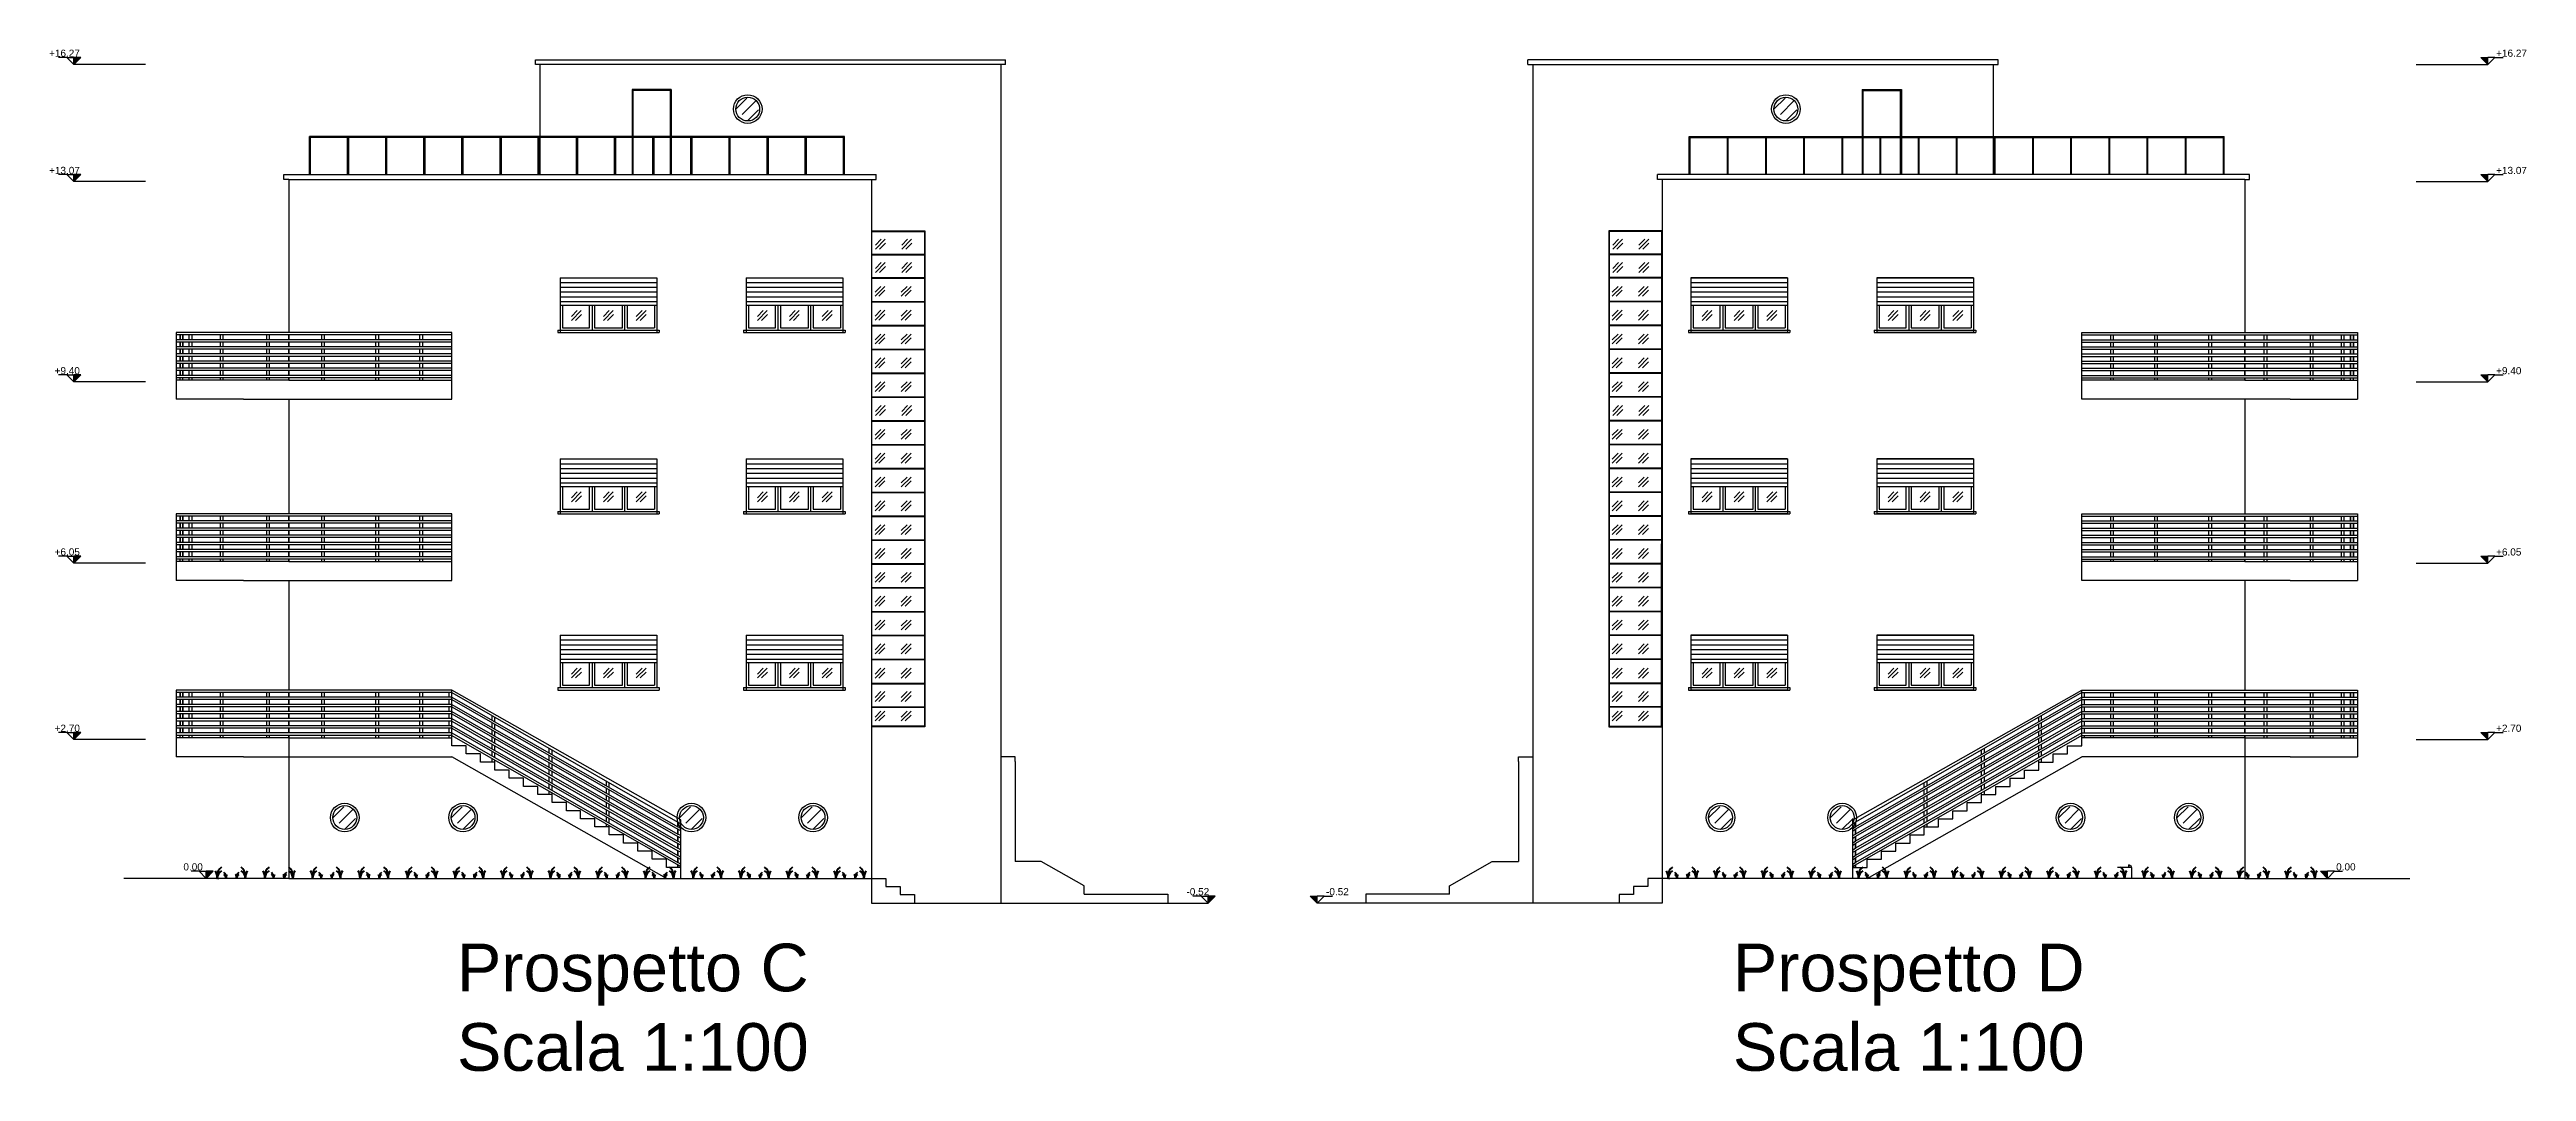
# Model space of a CAD drawing. Header units: millimetres. Extents: x 2459 to 3981, y 1231 to 4850.
# Drawn here: x 3687.2 to 3739.1, y 1237.3 to 1258.8 of the extents above; entities that cross this region are included whole.
import ezdxf

# ---------------------------------------------------------------- set-up
doc = ezdxf.new("R2010")
doc.units = ezdxf.units.MM
doc.layers.add('erbetta', color=7, linetype='Continuous', lineweight=40)
doc.styles.get("Standard").update_dxf_attribs({"font": 'arial.ttf'})

msp = doc.modelspace()

# ---------------------------------------------------------------- texts
at = {"linetype": 'Continuous'}
for s, p in [('0.00', (3689.971334, 1241.530604, -1)), ('0.00', (3735.11405, 1241.530604, -1)), ('-0.52', (3711.005428, 1241.010604, -1)), ('-0.52', (3713.932621, 1241.010604, -1))]:
    msp.add_text(s, height=0.15, dxfattribs=at).set_placement(p)
at = {"ltscale": 0.01, "char_height": 0.15}
for s, width, heights, insert, attachment_point in [('\\pxi-3,l5,t5;+16.27', 1.46468318, [0.396969], (3687.801012, 1258.749579, 0.285432), 3), ('\\pxi-3,l5,t5;+16.27', 1.46468318, [0.396969], (3738.168755, 1258.749579, 0.882889), 1), ('\\pxi-3,l5,t5;+13.07', 1.45033102, [0.214072], (3687.801012, 1256.290779, 0.285432), 3), ('\\pxi-3,l5,t5;+13.07', 1.45033102, [0.214072], (3738.168755, 1256.290779, 0.882889), 1), ('\\pxi-3,l5,t5;+9.40', 1.45033102, [0.214072], (3687.801012, 1252.089562, 0.285432), 3), ('\\pxi-3,l5,t5;+9.40', 1.45033102, [0.214072], (3738.168755, 1252.089562, 0.882889), 1), ('\\pxi-3,l5,t5;+6.05', 1.19321681, [0.088996], (3687.801012, 1248.28739, 0.285432), 3), ('\\pxi-3,l5,t5;+6.05', 1.19321681, [0.088996], (3738.168755, 1248.28739, 0.882889), 1), ('\\pxi-3,l5,t5;+2.70', 1.27725707, [0.142756], (3687.801228, 1244.589345, 0.285432), 3), ('\\pxi-3,l5,t5;+2.70', 1.27725707, [0.142756], (3738.168538, 1244.589345, 0.882889), 1)]:
    msp.add_mtext_dynamic_manual_height_columns(s, width=width, gutter_width=12.5, heights=heights, dxfattribs=dict(at, insert=insert, attachment_point=attachment_point))
at = {"char_height": 1, "attachment_point": 1}
for s, insert in [('Prospetto C\\PScala 1:100', (3695.7073, 1239.994975)), ('Prospetto D\\PScala 1:100', (3722.46334, 1239.994975))]:
    msp.add_mtext_dynamic_manual_height_columns(s, width=7.75175184, gutter_width=12.5, heights=[4.118042], dxfattribs=dict(at, insert=insert))

# ---------------------------------------------------------------- hatches: boundary and pattern name
at = {"ltscale": 0.01}
h = msp.add_hatch(color=256, dxfattribs=at)
h.dxf.hatch_style = 1
h.paths.add_polyline_path([(3687.673377, 1258.586105), (3687.82086, 1258.586105), (3687.673377, 1258.438622)])
h = msp.add_hatch(color=256, dxfattribs=at)
h.dxf.hatch_style = 1
h.paths.add_polyline_path([(3738.296389, 1258.586105), (3738.148907, 1258.586105), (3738.296389, 1258.438622)])
h = msp.add_hatch(color=256, dxfattribs=at)
h.dxf.hatch_style = 1
h.paths.add_polyline_path([(3687.673377, 1256.127304), (3687.82086, 1256.127304), (3687.673377, 1255.979822)])
h = msp.add_hatch(color=256, dxfattribs=at)
h.dxf.hatch_style = 1
h.paths.add_polyline_path([(3738.296389, 1256.127304), (3738.148907, 1256.127304), (3738.296389, 1255.979822)])
h = msp.add_hatch(color=256, dxfattribs=at)
h.dxf.hatch_style = 1
h.paths.add_polyline_path([(3687.673377, 1251.926087), (3687.82086, 1251.926087), (3687.673377, 1251.778605)])
h = msp.add_hatch(color=256, dxfattribs=at)
h.dxf.hatch_style = 1
h.paths.add_polyline_path([(3738.296389, 1251.926087), (3738.148907, 1251.926087), (3738.296389, 1251.778605)])
h = msp.add_hatch(color=256, dxfattribs=at)
h.dxf.hatch_style = 1
h.paths.add_polyline_path([(3687.673377, 1248.123916), (3687.82086, 1248.123916), (3687.673377, 1247.976433)])
h = msp.add_hatch(color=256, dxfattribs=at)
h.dxf.hatch_style = 1
h.paths.add_polyline_path([(3738.296389, 1248.123916), (3738.148907, 1248.123916), (3738.296389, 1247.976433)])
h = msp.add_hatch(color=256, dxfattribs=at)
h.dxf.hatch_style = 1
h.paths.add_polyline_path([(3687.673594, 1244.42587), (3687.821076, 1244.42587), (3687.673594, 1244.278388)])
h = msp.add_hatch(color=256, dxfattribs=at)
h.dxf.hatch_style = 1
h.paths.add_polyline_path([(3738.296173, 1244.42587), (3738.148691, 1244.42587), (3738.296173, 1244.278388)])
h = msp.add_hatch(color=256, dxfattribs=at)
h.dxf.hatch_style = 1
h.paths.add_polyline_path([(3690.449859, 1241.512715), (3690.597342, 1241.512715), (3690.449859, 1241.365233)])
h = msp.add_hatch(color=256, dxfattribs=at)
h.dxf.hatch_style = 1
h.paths.add_polyline_path([(3734.930169, 1241.512715), (3734.782687, 1241.512715), (3734.930169, 1241.365233)])
h = msp.add_hatch(color=256, dxfattribs=at)
h.dxf.hatch_style = 1
h.paths.add_polyline_path([(3711.459134, 1240.992715), (3711.606617, 1240.992715), (3711.459134, 1240.845233)])
h = msp.add_hatch(color=256, dxfattribs=at)
h.dxf.hatch_style = 1
h.paths.add_polyline_path([(3713.748741, 1240.992715), (3713.601258, 1240.992715), (3713.748741, 1240.845233)])

# ---------------------------------------------------------------- linework, layer by layer
for p, q in [((3687.525895, 1258.586105, 1.285432), (3687.354584, 1258.586105, 1.285432)), ((3687.673377, 1258.438622, 1.285432), (3687.525895, 1258.586105, 1.285432)), ((3687.525895, 1258.586105, 1.285432), (3687.673377, 1258.586105, 1.285432)), ((3687.673377, 1258.438622, 1.285432), (3687.82086, 1258.586105, 1.285432)), ((3687.82086, 1258.586105, 1.285432), (3687.673377, 1258.586105, 1.285432)), ((3687.673377, 1258.438622, 1.285432), (3687.673377, 1258.586105, 1.285432)), ((3697.353824, 1258.537715), (3697.975604, 1258.537715)), ((3697.353824, 1258.437715), (3697.353824, 1258.537715)), ((3697.975604, 1258.537715), (3707.213072, 1258.536808)), ((3707.213072, 1258.437715), (3707.213072, 1258.536808)), ((3727.404425, 1258.537715), (3718.166957, 1258.536808)), ((3718.166957, 1258.437715), (3718.166957, 1258.536808)), ((3728.026205, 1258.537715), (3727.404425, 1258.537715)), ((3728.026205, 1258.437715), (3728.026205, 1258.537715)), ((3738.296389, 1258.438622, 1.882889), (3738.148907, 1258.586105, 1.882889)), ((3738.148907, 1258.586105, 1.882889), (3738.296389, 1258.586105, 1.882889)), ((3738.296389, 1258.438622, 1.882889), (3738.296389, 1258.586105, 1.882889)), ((3738.296389, 1258.438622, 1.882889), (3738.443872, 1258.586105, 1.882889)), ((3738.443872, 1258.586105, 1.882889), (3738.296389, 1258.586105, 1.882889)), ((3738.443872, 1258.586105, 1.882889), (3738.615183, 1258.586105, 1.882889)), ((3707.113072, 1258.437715), (3707.112278, 1243.915233)), ((3718.266957, 1258.437715), (3718.267751, 1243.915233)), ((3687.525895, 1256.127304, 1.285432), (3687.354584, 1256.127304, 1.285432)), ((3687.673377, 1255.979822, 1.285432), (3687.525895, 1256.127304, 1.285432)), ((3687.525895, 1256.127304, 1.285432), (3687.673377, 1256.127304, 1.285432)), ((3687.673377, 1255.979822, 1.285432), (3687.82086, 1256.127304, 1.285432)), ((3687.82086, 1256.127304, 1.285432), (3687.673377, 1256.127304, 1.285432)), ((3687.673377, 1255.979822, 1.285432), (3687.673377, 1256.127304, 1.285432)), ((3692.080078, 1256.02824), (3692.080078, 1256.12824)), ((3692.080078, 1256.12824), (3692.680078, 1256.12824)), ((3692.180078, 1256.02824), (3692.180078, 1252.815233)), ((3692.680078, 1256.12824), (3697.453824, 1256.12824)), ((3704.500078, 1256.02824), (3704.500078, 1256.12824)), ((3720.879951, 1256.02824), (3720.879951, 1256.12824)), ((3732.699951, 1256.12824), (3727.926205, 1256.12824)), ((3733.299951, 1256.12824), (3732.699951, 1256.12824)), ((3733.199951, 1256.02824), (3733.199951, 1252.815233)), ((3733.299951, 1256.02824), (3733.299951, 1256.12824)), ((3738.296389, 1255.979822, 1.882889), (3738.148907, 1256.127304, 1.882889)), ((3738.148907, 1256.127304, 1.882889), (3738.296389, 1256.127304, 1.882889)), ((3738.296389, 1255.979822, 1.882889), (3738.296389, 1256.127304, 1.882889)), ((3738.296389, 1255.979822, 1.882889), (3738.443872, 1256.127304, 1.882889)), ((3738.443872, 1256.127304, 1.882889), (3738.296389, 1256.127304, 1.882889)), ((3738.443872, 1256.127304, 1.882889), (3738.615183, 1256.127304, 1.882889)), ((3704.400078, 1254.9464, 0.831449), (3705.520078, 1254.9464, 0.809949)), ((3704.400078, 1254.9364, 0.831449), (3705.520078, 1254.9364, 0.809949)), ((3704.410078, 1244.545508, 1), (3704.410078, 1254.9364, 0.831257)), ((3720.979951, 1254.9464, 0.831449), (3719.859951, 1254.9464, 0.809949)), ((3720.979951, 1254.9364, 0.831449), (3719.859951, 1254.9364, 0.809949)), ((3720.969951, 1254.9464, 0.831257), (3720.969951, 1251.015543, 0.91714)), ((3720.979951, 1254.9464, 0.831449), (3720.979951, 1251.015543, 0.91714)), ((3704.400078, 1254.4564, 0.415724), (3705.520078, 1254.4564, 0.394225)), ((3704.400078, 1254.4464, 0.415724), (3705.520078, 1254.4464, 0.394225)), ((3720.979951, 1254.4564, 0.415724), (3719.859951, 1254.4564, 0.394225)), ((3720.979951, 1254.4464, 0.415724), (3719.859951, 1254.4464, 0.394225)), ((3720.979951, 1254.4564, 0.415724), (3720.979951, 1253.9564, 0.415724)), ((3704.400078, 1253.9664, 0.415724), (3705.520078, 1253.9664, 0.394225)), ((3704.400078, 1253.9564, 0.415724), (3705.520078, 1253.9564, 0.394225)), ((3720.979951, 1253.9664, 0.415724), (3719.859951, 1253.9664, 0.394225)), ((3720.979951, 1253.9564, 0.415724), (3719.859951, 1253.9564, 0.394225)), ((3704.400078, 1253.4664, 0.415724), (3705.520078, 1253.4664, 0.394225)), ((3704.400078, 1253.4564, 0.415724), (3705.520078, 1253.4564, 0.394225)), ((3720.979951, 1253.4664, 0.415724), (3719.859951, 1253.4664, 0.394225)), ((3720.979951, 1253.4564, 0.415724), (3719.859951, 1253.4564, 0.394225)), ((3689.820078, 1252.815233, 1.597458), (3689.820078, 1251.415233, 1.597458)), ((3704.400078, 1252.9664, 0.415724), (3705.520078, 1252.9664, 0.394225)), ((3704.400078, 1252.9564, 0.415724), (3705.520078, 1252.9564, 0.394225)), ((3720.979951, 1252.9664, 0.415724), (3719.859951, 1252.9664, 0.394225)), ((3720.979951, 1252.9564, 0.415724), (3719.859951, 1252.9564, 0.394225)), ((3735.559951, 1252.815233, 1.597458), (3735.559951, 1251.415233, 1.597458)), ((3692.180078, 1252.765233), (3692.180078, 1252.665233)), ((3692.180078, 1252.665233, 0.597458), (3692.180078, 1252.765233, 0.597458)), ((3692.180078, 1252.615233), (3692.180078, 1252.515233)), ((3692.180078, 1252.515233, 0.597458), (3692.180078, 1252.615233, 0.597458)), ((3692.180078, 1252.465233), (3692.180078, 1252.365233)), ((3692.180078, 1252.365233, 0.597458), (3692.180078, 1252.465233, 0.597458)), ((3692.180078, 1252.315233), (3692.180078, 1252.215233)), ((3692.180078, 1252.215233, 0.597458), (3692.180078, 1252.315233, 0.597458)), ((3704.400078, 1252.4664, 0.415724), (3705.520078, 1252.4664, 0.394225)), ((3704.400078, 1252.4564, 0.415724), (3705.520078, 1252.4564, 0.394225)), ((3720.979951, 1252.4664, 0.415724), (3719.859951, 1252.4664, 0.394225)), ((3720.979951, 1252.4564, 0.415724), (3719.859951, 1252.4564, 0.394225)), ((3733.199951, 1252.665233, 0.597458), (3733.199951, 1252.765233, 0.597458)), ((3733.199951, 1252.765233), (3733.199951, 1252.665233)), ((3733.199951, 1252.515233, 0.597458), (3733.199951, 1252.615233, 0.597458)), ((3733.199951, 1252.615233), (3733.199951, 1252.515233)), ((3733.199951, 1252.365233, 0.597458), (3733.199951, 1252.465233, 0.597458)), ((3733.199951, 1252.465233), (3733.199951, 1252.365233)), ((3733.199951, 1252.215233, 0.597458), (3733.199951, 1252.315233, 0.597458)), ((3733.199951, 1252.315233), (3733.199951, 1252.215233)), ((3687.525895, 1251.926087, 1.285432), (3687.354584, 1251.926087, 1.285432)), ((3687.673377, 1251.778605, 1.285432), (3687.525895, 1251.926087, 1.285432)), ((3687.525895, 1251.926087, 1.285432), (3687.673377, 1251.926087, 1.285432)), ((3687.673377, 1251.778605, 1.285432), (3687.82086, 1251.926087, 1.285432)), ((3687.82086, 1251.926087, 1.285432), (3687.673377, 1251.926087, 1.285432)), ((3687.673377, 1251.778605, 1.285432), (3687.673377, 1251.926087, 1.285432)), ((3691.230078, 1251.814923, 1), (3689.820078, 1251.814923, 1.597458)), ((3691.280078, 1251.814923, 0.978814), (3691.230078, 1251.814923, 1)), ((3692.180078, 1251.814923, 0.597458), (3691.280078, 1251.814923, 0.978814)), ((3692.180078, 1252.165233), (3692.180078, 1252.065233)), ((3692.180078, 1252.065233, 0.597458), (3692.180078, 1252.165233, 0.597458)), ((3692.180078, 1252.015233), (3692.180078, 1251.915233)), ((3692.180078, 1251.915233, 0.597458), (3692.180078, 1252.015233, 0.597458)), ((3692.180078, 1251.865233), (3692.180078, 1251.814923)), ((3692.180078, 1251.814923, 0.597458), (3692.180078, 1251.865233, 0.597458)), ((3704.400078, 1251.9664, 0.415724), (3705.520078, 1251.9664, 0.394225)), ((3704.400078, 1251.9564, 0.415724), (3705.520078, 1251.9564, 0.394225)), ((3720.979951, 1251.9664, 0.415724), (3719.859951, 1251.9664, 0.394225)), ((3720.979951, 1251.9564, 0.415724), (3719.859951, 1251.9564, 0.394225)), ((3733.199951, 1252.065233, 0.597458), (3733.199951, 1252.165233, 0.597458)), ((3733.199951, 1252.165233), (3733.199951, 1252.065233)), ((3733.199951, 1251.915233, 0.597458), (3733.199951, 1252.015233, 0.597458)), ((3733.199951, 1252.015233), (3733.199951, 1251.915233)), ((3733.199951, 1251.814923, 0.597458), (3733.199951, 1251.865233, 0.597458)), ((3733.199951, 1251.865233), (3733.199951, 1251.814923)), ((3733.199951, 1251.814923, 0.597458), (3734.099951, 1251.814923, 0.978814)), ((3734.099951, 1251.814923, 0.978814), (3734.149951, 1251.814923, 1)), ((3734.149951, 1251.814923, 1), (3735.559951, 1251.814923, 1.597458)), ((3738.296389, 1251.778605, 1.882889), (3738.148907, 1251.926087, 1.882889)), ((3738.148907, 1251.926087, 1.882889), (3738.296389, 1251.926087, 1.882889)), ((3738.296389, 1251.778605, 1.882889), (3738.296389, 1251.926087, 1.882889)), ((3738.296389, 1251.778605, 1.882889), (3738.443872, 1251.926087, 1.882889)), ((3738.443872, 1251.926087, 1.882889), (3738.296389, 1251.926087, 1.882889)), ((3738.443872, 1251.926087, 1.882889), (3738.615183, 1251.926087, 1.882889)), ((3691.230078, 1251.415233, 1), (3689.820078, 1251.415233, 1.597458)), ((3692.180078, 1251.415233), (3692.180078, 1249.013062)), ((3704.400078, 1251.4664, 0.415724), (3705.520078, 1251.4664, 0.394225)), ((3704.400078, 1251.4564, 0.415724), (3705.520078, 1251.4564, 0.394225)), ((3720.979951, 1251.4664, 0.415724), (3719.859951, 1251.4664, 0.394225)), ((3720.979951, 1251.4564, 0.415724), (3719.859951, 1251.4564, 0.394225)), ((3733.199951, 1251.415233), (3733.199951, 1249.013062)), ((3734.149951, 1251.415233, 1), (3735.559951, 1251.415233, 1.597458)), ((3704.400078, 1250.9664, 0.410063), (3705.520078, 1250.9664, 0.394225)), ((3704.400078, 1250.9564, 0.410063), (3705.520078, 1250.9564, 0.394225)), ((3720.979951, 1250.9664, 0.410063), (3719.859951, 1250.9664, 0.394225)), ((3720.979951, 1250.9564, 0.410063), (3719.859951, 1250.9564, 0.394225)), ((3720.969951, 1251.015543, 0.91714), (3720.969951, 1250.4664, 0.934406)), ((3720.979951, 1251.015543, 0.91714), (3720.979951, 1248.380233, 1)), ((3704.400078, 1250.4664, 0.415724), (3705.510078, 1250.4664, 0.394416)), ((3704.400078, 1250.4564, 0.415724), (3705.510078, 1250.4564, 0.394416)), ((3720.979951, 1250.4664, 0.415724), (3719.869951, 1250.4664, 0.394416)), ((3720.979951, 1250.4564, 0.415724), (3719.869951, 1250.4564, 0.394416)), ((3720.969951, 1250.4564, 0.93472), (3720.969951, 1249.9664, 0.950127)), ((3704.400078, 1249.9664, 0.950319), (3705.510078, 1249.9664, 0.929011)), ((3704.400078, 1249.9564, 0.950319), (3705.510078, 1249.9564, 0.929011)), ((3720.979951, 1249.9664, 0.950319), (3719.869951, 1249.9664, 0.929011)), ((3720.979951, 1249.9564, 0.950319), (3719.869951, 1249.9564, 0.929011)), ((3720.969951, 1249.9564, 0.415532), (3719.999027, 1249.9564, 0.396894)), ((3720.969951, 1249.9664, 0.42069), (3720.009227, 1249.9664, 0.897788)), ((3720.969951, 1249.9564, 0.950442), (3720.969951, 1248.380233, 1)), ((3704.400078, 1249.4664, 0.415724), (3705.510078, 1249.4664, 0.394416)), ((3704.400078, 1249.4564, 0.415724), (3705.510078, 1249.4564, 0.394416)), ((3720.979951, 1249.4664, 0.415724), (3719.869951, 1249.4664, 0.394416)), ((3720.979951, 1249.4564, 0.415724), (3719.869951, 1249.4564, 0.394416)), ((3689.820078, 1249.013062, 0.597458), (3689.820078, 1247.613062, 0.597458)), ((3692.180078, 1248.963062), (3692.180078, 1248.863062)), ((3692.180078, 1248.963062, -1), (3692.180078, 1248.863062, -1)), ((3692.180078, 1248.863062, -0.402542), (3692.180078, 1248.963062, -0.402542)), ((3692.180078, 1248.813062), (3692.180078, 1248.713062)), ((3692.180078, 1248.813062, -1), (3692.180078, 1248.713062, -1)), ((3692.180078, 1248.713062, -0.402542), (3692.180078, 1248.813062, -0.402542)), ((3692.180078, 1248.663062), (3692.180078, 1248.563062)), ((3692.180078, 1248.663062, -1), (3692.180078, 1248.563062, -1)), ((3692.180078, 1248.563062, -0.402542), (3692.180078, 1248.663062, -0.402542)), ((3704.400078, 1248.9664, 0.415724), (3705.520078, 1248.9664, 0.394225)), ((3704.400078, 1248.9564, 0.415724), (3705.520078, 1248.9564, 0.394225)), ((3720.979951, 1248.9664, 0.415724), (3719.859951, 1248.9664, 0.394225)), ((3720.979951, 1248.9564, 0.415724), (3719.859951, 1248.9564, 0.394225)), ((3733.199951, 1248.963062, -1), (3733.199951, 1248.863062, -1)), ((3733.199951, 1248.863062, -0.402542), (3733.199951, 1248.963062, -0.402542)), ((3733.199951, 1248.963062), (3733.199951, 1248.863062)), ((3733.199951, 1248.813062, -1), (3733.199951, 1248.713062, -1)), ((3733.199951, 1248.713062, -0.402542), (3733.199951, 1248.813062, -0.402542)), ((3733.199951, 1248.813062), (3733.199951, 1248.713062)), ((3733.199951, 1248.663062, -1), (3733.199951, 1248.563062, -1)), ((3733.199951, 1248.563062, -0.402542), (3733.199951, 1248.663062, -0.402542)), ((3733.199951, 1248.663062), (3733.199951, 1248.563062)), ((3735.559951, 1249.013062, 0.597458), (3735.559951, 1247.613062, 0.597458)), ((3692.180078, 1248.513062), (3692.180078, 1248.413062)), ((3692.180078, 1248.513062, -1), (3692.180078, 1248.413062, -1)), ((3692.180078, 1248.413062, -0.402542), (3692.180078, 1248.513062, -0.402542)), ((3692.180078, 1248.363062), (3692.180078, 1248.263062)), ((3692.180078, 1248.363062, -1), (3692.180078, 1248.263062, -1)), ((3692.180078, 1248.263062, -0.402542), (3692.180078, 1248.363062, -0.402542)), ((3692.180078, 1248.213062), (3692.180078, 1248.113062)), ((3692.180078, 1248.213062, -1), (3692.180078, 1248.113062, -1)), ((3692.180078, 1248.113062, -0.402542), (3692.180078, 1248.213062, -0.402542)), ((3704.400078, 1248.4664, 0.415724), (3705.520078, 1248.4664, 0.394225)), ((3704.400078, 1248.4564, 0.415724), (3705.520078, 1248.4564, 0.394225)), ((3720.979951, 1248.4664, 0.415724), (3719.859951, 1248.4664, 0.394225)), ((3720.979951, 1248.4564, 0.415724), (3719.859951, 1248.4564, 0.394225)), ((3720.969951, 1246.013372, 1), (3720.969951, 1248.380233, 1)), ((3720.979951, 1246.013372, 1), (3720.979951, 1248.380233, 1)), ((3733.199951, 1248.513062, -1), (3733.199951, 1248.413062, -1)), ((3733.199951, 1248.413062, -0.402542), (3733.199951, 1248.513062, -0.402542)), ((3733.199951, 1248.513062), (3733.199951, 1248.413062)), ((3733.199951, 1248.363062, -1), (3733.199951, 1248.263062, -1)), ((3733.199951, 1248.263062, -0.402542), (3733.199951, 1248.363062, -0.402542)), ((3733.199951, 1248.363062), (3733.199951, 1248.263062)), ((3733.199951, 1248.213062, -1), (3733.199951, 1248.113062, -1)), ((3733.199951, 1248.113062, -0.402542), (3733.199951, 1248.213062, -0.402542)), ((3733.199951, 1248.213062), (3733.199951, 1248.113062)), ((3687.525895, 1248.123916, 1.285432), (3687.354584, 1248.123916, 1.285432)), ((3687.673377, 1247.976433, 1.285432), (3687.525895, 1248.123916, 1.285432)), ((3687.525895, 1248.123916, 1.285432), (3687.673377, 1248.123916, 1.285432)), ((3687.673377, 1247.976433, 1.285432), (3687.82086, 1248.123916, 1.285432)), ((3687.82086, 1248.123916, 1.285432), (3687.673377, 1248.123916, 1.285432)), ((3687.673377, 1247.976433, 1.285432), (3687.673377, 1248.123916, 1.285432)), ((3691.230078, 1248.012751), (3689.820078, 1248.012751, 0.597458)), ((3691.230078, 1247.613062), (3689.820078, 1247.613062, 0.597458)), ((3691.280078, 1248.012751, -0.021186), (3691.230078, 1248.012751)), ((3692.180078, 1248.012751, -0.402542), (3691.280078, 1248.012751, -0.021186)), ((3692.180078, 1248.063062), (3692.180078, 1248.012751)), ((3692.180078, 1248.012751, -0.402542), (3692.180078, 1248.063062, -0.402542)), ((3692.180078, 1247.613062), (3692.180078, 1245.315233)), ((3704.400078, 1247.9664, 0.415724), (3705.520078, 1247.9664, 0.394225)), ((3704.400078, 1247.9564, 0.415724), (3705.520078, 1247.9564, 0.394225)), ((3720.979951, 1247.9664, 0.415724), (3719.859951, 1247.9664, 0.394225)), ((3720.979951, 1247.9564, 0.415724), (3719.859951, 1247.9564, 0.394225)), ((3733.199951, 1248.012751, -0.402542), (3733.199951, 1248.063062, -0.402542)), ((3733.199951, 1248.063062), (3733.199951, 1248.012751)), ((3733.199951, 1248.012751, -0.402542), (3734.099951, 1248.012751, -0.021186)), ((3733.199951, 1247.613062), (3733.199951, 1245.315233)), ((3734.099951, 1248.012751, -0.021186), (3734.149951, 1248.012751)), ((3734.149951, 1248.012751), (3735.559951, 1248.012751, 0.597458)), ((3734.149951, 1247.613062), (3735.559951, 1247.613062, 0.597458)), ((3738.296389, 1247.976433, 1.882889), (3738.148907, 1248.123916, 1.882889)), ((3738.148907, 1248.123916, 1.882889), (3738.296389, 1248.123916, 1.882889)), ((3738.296389, 1247.976433, 1.882889), (3738.296389, 1248.123916, 1.882889)), ((3738.296389, 1247.976433, 1.882889), (3738.443872, 1248.123916, 1.882889)), ((3738.443872, 1248.123916, 1.882889), (3738.296389, 1248.123916, 1.882889)), ((3738.443872, 1248.123916, 1.882889), (3738.615183, 1248.123916, 1.882889)), ((3704.400078, 1247.4664, 0.415724), (3705.520078, 1247.4664, 0.394225)), ((3704.400078, 1247.4564, 0.415724), (3705.520078, 1247.4564, 0.394225)), ((3720.979951, 1247.4664, 0.415724), (3719.859951, 1247.4664, 0.394225)), ((3720.979951, 1247.4564, 0.415724), (3719.859951, 1247.4564, 0.394225)), ((3704.400078, 1246.9664, 0.415724), (3705.520078, 1246.9664, 0.394225)), ((3704.400078, 1246.9564, 0.415724), (3705.520078, 1246.9564, 0.394225)), ((3720.979951, 1246.9664, 0.415724), (3719.859951, 1246.9664, 0.394225)), ((3720.979951, 1246.9564, 0.415724), (3719.859951, 1246.9564, 0.394225)), ((3704.400078, 1246.4664, 0.415724), (3705.520078, 1246.4664, 0.394225)), ((3704.400078, 1246.4564, 0.415724), (3705.520078, 1246.4564, 0.394225)), ((3720.979951, 1246.4664, 0.415724), (3719.859951, 1246.4664, 0.394225)), ((3720.979951, 1246.4564, 0.415724), (3719.859951, 1246.4564, 0.394225)), ((3704.400078, 1245.9664, 0.415724), (3705.520078, 1245.9664, 0.394225)), ((3704.400078, 1245.9564, 0.415724), (3705.520078, 1245.9564, 0.394225)), ((3720.979951, 1245.9664, 0.415724), (3719.859951, 1245.9664, 0.394225)), ((3720.979951, 1245.9564, 0.415724), (3719.859951, 1245.9564, 0.394225)), ((3720.969951, 1244.545508, 1), (3720.969951, 1246.013372, 1)), ((3720.979951, 1244.545508, 1), (3720.979951, 1246.013372, 1)), ((3689.820078, 1245.315233, 1.597458), (3689.820078, 1243.915233, 1.597458)), ((3692.180078, 1245.265233), (3692.180078, 1245.165233)), ((3692.180078, 1245.265233), (3692.180078, 1245.165233)), ((3692.180078, 1245.165233, 0.597458), (3692.180078, 1245.265233, 0.597458)), ((3692.180078, 1245.115233), (3692.180078, 1245.015233)), ((3692.180078, 1245.115233), (3692.180078, 1245.015233)), ((3692.180078, 1245.015233, 0.597458), (3692.180078, 1245.115233, 0.597458)), ((3704.400078, 1245.4564, 0.415724), (3705.520078, 1245.4564, 0.394225)), ((3704.400078, 1245.4464, 0.415724), (3705.520078, 1245.4464, 0.394225)), ((3720.979951, 1245.4564, 0.415724), (3719.859951, 1245.4564, 0.394225)), ((3720.979951, 1245.4464, 0.415724), (3719.859951, 1245.4464, 0.394225)), ((3733.199951, 1245.265233), (3733.199951, 1245.165233)), ((3733.199951, 1245.165233, 0.597458), (3733.199951, 1245.265233, 0.597458)), ((3733.199951, 1245.265233), (3733.199951, 1245.165233)), ((3733.199951, 1245.115233), (3733.199951, 1245.015233)), ((3733.199951, 1245.015233, 0.597458), (3733.199951, 1245.115233, 0.597458)), ((3733.199951, 1245.115233), (3733.199951, 1245.015233)), ((3735.559951, 1245.315233, 1.597458), (3735.559951, 1243.915233, 1.597458)), ((3692.180078, 1244.965233), (3692.180078, 1244.865233)), ((3692.180078, 1244.965233), (3692.180078, 1244.865233)), ((3692.180078, 1244.865233, 0.597458), (3692.180078, 1244.965233, 0.597458)), ((3692.180078, 1244.815233), (3692.180078, 1244.715233)), ((3692.180078, 1244.815233), (3692.180078, 1244.715233)), ((3692.180078, 1244.715233, 0.597458), (3692.180078, 1244.815233, 0.597458)), ((3692.180078, 1244.665233), (3692.180078, 1244.565233)), ((3692.180078, 1244.665233), (3692.180078, 1244.565233)), ((3692.180078, 1244.565233, 0.597458), (3692.180078, 1244.665233, 0.597458)), ((3692.180078, 1244.515233), (3692.180078, 1244.415233)), ((3692.180078, 1244.515233), (3692.180078, 1244.415233)), ((3692.180078, 1244.415233, 0.597458), (3692.180078, 1244.515233, 0.597458)), ((3704.400078, 1244.9664, 0.415724), (3705.520078, 1244.9664, 0.394225)), ((3704.400078, 1244.9564, 0.415724), (3705.520078, 1244.9564, 0.394225)), ((3705.520078, 1244.555508, 1), (3704.400078, 1244.555508, 1)), ((3705.520078, 1244.545508, 1), (3704.400078, 1244.545508, 1)), ((3720.979951, 1244.9664, 0.415724), (3719.859951, 1244.9664, 0.394225)), ((3720.979951, 1244.9564, 0.415724), (3719.859951, 1244.9564, 0.394225)), ((3719.859951, 1244.555508, 1), (3720.979951, 1244.555508, 1)), ((3719.859951, 1244.545508, 1), (3720.979951, 1244.545508, 1)), ((3733.199951, 1244.965233), (3733.199951, 1244.865233)), ((3733.199951, 1244.865233, 0.597458), (3733.199951, 1244.965233, 0.597458)), ((3733.199951, 1244.965233), (3733.199951, 1244.865233)), ((3733.199951, 1244.815233), (3733.199951, 1244.715233)), ((3733.199951, 1244.715233, 0.597458), (3733.199951, 1244.815233, 0.597458)), ((3733.199951, 1244.815233), (3733.199951, 1244.715233)), ((3733.199951, 1244.665233), (3733.199951, 1244.565233)), ((3733.199951, 1244.565233, 0.597458), (3733.199951, 1244.665233, 0.597458)), ((3733.199951, 1244.665233), (3733.199951, 1244.565233)), ((3733.199951, 1244.515233), (3733.199951, 1244.415233)), ((3733.199951, 1244.415233, 0.597458), (3733.199951, 1244.515233, 0.597458)), ((3733.199951, 1244.515233), (3733.199951, 1244.415233)), ((3687.526112, 1244.42587, 1.285432), (3687.354801, 1244.42587, 1.285432)), ((3687.673594, 1244.278388, 1.285432), (3687.526112, 1244.42587, 1.285432)), ((3687.526112, 1244.42587, 1.285432), (3687.673594, 1244.42587, 1.285432)), ((3687.673594, 1244.278388, 1.285432), (3687.821076, 1244.42587, 1.285432)), ((3687.821076, 1244.42587, 1.285432), (3687.673594, 1244.42587, 1.285432)), ((3687.673594, 1244.278388, 1.285432), (3687.673594, 1244.42587, 1.285432)), ((3691.230078, 1244.314923, 1), (3689.820078, 1244.314923, 1.597458)), ((3691.280078, 1244.314923, 0.978814), (3691.230078, 1244.314923, 1)), ((3692.180078, 1244.314923, 0.597458), (3691.280078, 1244.314923, 0.978814)), ((3692.180078, 1244.365233), (3692.180078, 1241.365233)), ((3692.180078, 1244.314923, 0.597458), (3692.180078, 1244.365233, 0.597458)), ((3733.199951, 1244.314923, 0.597458), (3733.199951, 1244.365233, 0.597458)), ((3733.199951, 1244.365233), (3733.199951, 1241.365233)), ((3733.199951, 1244.314923, 0.597458), (3734.099951, 1244.314923, 0.978814)), ((3734.099951, 1244.314923, 0.978814), (3734.149951, 1244.314923, 1)), ((3734.149951, 1244.314923, 1), (3735.559951, 1244.314923, 1.597458)), ((3738.296173, 1244.278388, 1.882889), (3738.148691, 1244.42587, 1.882889)), ((3738.148691, 1244.42587, 1.882889), (3738.296173, 1244.42587, 1.882889)), ((3738.296173, 1244.278388, 1.882889), (3738.296173, 1244.42587, 1.882889)), ((3738.296173, 1244.278388, 1.882889), (3738.443655, 1244.42587, 1.882889)), ((3738.443655, 1244.42587, 1.882889), (3738.296173, 1244.42587, 1.882889)), ((3738.443655, 1244.42587, 1.882889), (3738.614966, 1244.42587, 1.882889)), ((3691.230078, 1243.915233, 1), (3689.820078, 1243.915233, 1.597458)), ((3707.412278, 1243.915233), (3707.112278, 1243.915233, 1)), ((3717.967751, 1243.915233), (3718.267751, 1243.915233, 1)), ((3734.149951, 1243.915233, 1), (3735.559951, 1243.915233, 1.597458)), ((3690.302377, 1241.512715), (3690.131066, 1241.512715)), ((3690.449859, 1241.365233), (3690.302377, 1241.512715)), ((3690.302377, 1241.512715), (3690.449859, 1241.512715)), ((3690.449859, 1241.365233), (3690.597342, 1241.512715)), ((3690.597342, 1241.512715), (3690.449859, 1241.512715)), ((3690.449859, 1241.365233), (3690.449859, 1241.512715)), ((3707.96172, 1241.715233), (3707.412278, 1241.715233)), ((3717.418309, 1241.715233), (3717.967751, 1241.715233)), ((3734.930169, 1241.365233), (3734.782687, 1241.512715)), ((3734.782687, 1241.512715), (3734.930169, 1241.512715)), ((3734.930169, 1241.365233), (3734.930169, 1241.512715)), ((3734.930169, 1241.365233), (3735.077652, 1241.512715)), ((3735.077652, 1241.512715), (3734.930169, 1241.512715)), ((3735.077652, 1241.512715), (3735.248963, 1241.512715)), ((3692.180078, 1241.365233), (3688.719641, 1241.365233)), ((3708.86172, 1241.035233), (3708.86172, 1241.205233)), ((3708.86172, 1241.035233), (3710.616462, 1241.035233)), ((3711.311652, 1240.992715), (3711.140341, 1240.992715)), ((3711.459134, 1240.845233), (3711.311652, 1240.992715)), ((3711.311652, 1240.992715), (3711.459134, 1240.992715)), ((3711.459134, 1240.845233), (3711.606617, 1240.992715)), ((3711.606617, 1240.992715), (3711.459134, 1240.992715)), ((3711.459134, 1240.845233), (3711.459134, 1240.992715)), ((3713.748741, 1240.845233), (3713.601258, 1240.992715)), ((3713.601258, 1240.992715), (3713.748741, 1240.992715)), ((3713.748741, 1240.845233), (3713.748741, 1240.992715)), ((3713.748741, 1240.845233), (3713.896223, 1240.992715)), ((3713.896223, 1240.992715), (3713.748741, 1240.992715)), ((3713.896223, 1240.992715), (3714.067534, 1240.992715)), ((3716.518309, 1241.035233), (3714.763567, 1241.035233)), ((3716.518309, 1241.035233), (3716.518309, 1241.205233)), ((3733.199951, 1241.365233), (3736.660388, 1241.365233))]:
    msp.add_line(p, q, dxfattribs=at)
at = {"linetype": 'Continuous', "ltscale": 0.01}
for p, q in [((3689.177409, 1258.438622, 1.285432), (3687.673377, 1258.438622, 1.285432)), ((3707.213072, 1258.437715), (3697.353824, 1258.437715)), ((3697.453824, 1256.12824), (3697.453824, 1258.437715)), ((3718.166957, 1258.437715), (3728.026205, 1258.437715)), ((3727.926205, 1256.12824), (3727.926205, 1258.437715)), ((3736.792357, 1258.438622, 1.882889), (3738.296389, 1258.438622, 1.882889)), ((3699.383066, 1257.912135), (3699.383066, 1256.12824)), ((3700.203073, 1257.912135), (3699.383066, 1257.912135)), ((3700.203073, 1257.892135), (3699.383066, 1257.892135)), ((3699.403066, 1256.12824), (3699.403066, 1257.912135)), ((3700.183073, 1256.12824), (3700.183073, 1257.912135)), ((3700.203073, 1257.912135), (3700.203073, 1256.12824)), ((3700.203073, 1257.912135), (3700.203073, 1257.892135)), ((3701.787227, 1257.730978, 0.000521), (3701.55475, 1257.498502, 0.000521)), ((3701.688478, 1257.386364, 0.000521), (3701.981493, 1257.679379, 0.000521)), ((3702.033093, 1257.485112, 0.000521), (3701.800616, 1257.252636, 0.000521)), ((3723.557822, 1257.730978, 0.000521), (3723.325346, 1257.498502, 0.000521)), ((3723.459074, 1257.386364, 0.000521), (3723.752089, 1257.679379, 0.000521)), ((3723.803688, 1257.485112, 0.000521), (3723.571212, 1257.252636, 0.000521)), ((3725.176956, 1257.912135), (3725.996963, 1257.912135)), ((3725.176956, 1257.912135), (3725.176956, 1256.12824)), ((3725.176956, 1257.912135), (3725.176956, 1257.892135)), ((3725.176956, 1257.892135), (3725.996963, 1257.892135)), ((3725.196956, 1256.12824), (3725.196956, 1257.912135)), ((3725.976963, 1256.12824), (3725.976963, 1257.912135)), ((3725.996963, 1257.912135), (3725.996963, 1256.12824)), ((3703.833072, 1256.92824), (3692.613072, 1256.92824)), ((3692.613072, 1256.90824), (3692.613072, 1256.92824)), ((3703.813072, 1256.90824), (3692.613072, 1256.90824)), ((3692.613072, 1256.12824), (3692.613072, 1256.90824)), ((3692.633072, 1256.90824), (3692.633072, 1256.12824)), ((3693.413072, 1256.12824), (3693.413072, 1256.90824)), ((3693.433072, 1256.90824), (3693.433072, 1256.12824)), ((3694.213072, 1256.12824), (3694.213072, 1256.90824)), ((3694.233072, 1256.90824), (3694.233072, 1256.12824)), ((3695.013072, 1256.12824), (3695.013072, 1256.90824)), ((3695.033072, 1256.90824), (3695.033072, 1256.12824)), ((3695.813072, 1256.12824), (3695.813072, 1256.90824)), ((3695.833072, 1256.90824), (3695.833072, 1256.12824)), ((3696.613072, 1256.12824), (3696.613072, 1256.90824)), ((3696.633072, 1256.90824), (3696.633072, 1256.12824)), ((3697.413072, 1256.12824), (3697.413072, 1256.90824)), ((3697.433072, 1256.90824), (3697.433072, 1256.12824)), ((3698.213072, 1256.12824), (3698.213072, 1256.90824)), ((3698.233072, 1256.90824), (3698.233072, 1256.12824)), ((3699.013072, 1256.12824), (3699.013072, 1256.90824)), ((3699.033072, 1256.90824), (3699.033072, 1256.12824)), ((3699.813072, 1256.12824), (3699.813072, 1256.90824)), ((3699.833072, 1256.90824), (3699.833072, 1256.12824)), ((3700.613072, 1256.12824), (3700.613072, 1256.90824)), ((3700.633072, 1256.90824), (3700.633072, 1256.12824)), ((3701.413072, 1256.12824), (3701.413072, 1256.90824)), ((3701.433072, 1256.90824), (3701.433072, 1256.12824)), ((3702.213072, 1256.12824), (3702.213072, 1256.90824)), ((3702.233072, 1256.90824), (3702.233072, 1256.12824)), ((3703.013072, 1256.12824), (3703.013072, 1256.90824)), ((3703.033072, 1256.90824), (3703.033072, 1256.12824)), ((3703.813072, 1256.12824), (3703.813072, 1256.90824)), ((3703.833072, 1256.12824), (3703.833072, 1256.92824)), ((3721.546957, 1256.12824), (3721.546957, 1256.92824)), ((3721.546957, 1256.92824), (3732.766957, 1256.92824)), ((3721.566957, 1256.12824), (3721.566957, 1256.90824)), ((3721.566957, 1256.90824), (3732.766957, 1256.90824)), ((3722.346957, 1256.90824), (3722.346957, 1256.12824)), ((3722.366957, 1256.12824), (3722.366957, 1256.90824)), ((3723.146957, 1256.90824), (3723.146957, 1256.12824)), ((3723.166957, 1256.12824), (3723.166957, 1256.90824)), ((3723.946957, 1256.90824), (3723.946957, 1256.12824)), ((3723.966957, 1256.12824), (3723.966957, 1256.90824)), ((3724.746957, 1256.90824), (3724.746957, 1256.12824)), ((3724.766957, 1256.12824), (3724.766957, 1256.90824)), ((3725.546957, 1256.90824), (3725.546957, 1256.12824)), ((3725.566957, 1256.12824), (3725.566957, 1256.90824)), ((3726.346957, 1256.90824), (3726.346957, 1256.12824)), ((3726.366957, 1256.12824), (3726.366957, 1256.90824)), ((3727.146957, 1256.90824), (3727.146957, 1256.12824)), ((3727.166957, 1256.12824), (3727.166957, 1256.90824)), ((3727.946957, 1256.90824), (3727.946957, 1256.12824)), ((3727.966957, 1256.12824), (3727.966957, 1256.90824)), ((3728.746957, 1256.90824), (3728.746957, 1256.12824)), ((3728.766957, 1256.12824), (3728.766957, 1256.90824)), ((3729.546957, 1256.90824), (3729.546957, 1256.12824)), ((3729.566957, 1256.12824), (3729.566957, 1256.90824)), ((3730.346957, 1256.90824), (3730.346957, 1256.12824)), ((3730.366957, 1256.12824), (3730.366957, 1256.90824)), ((3731.146957, 1256.90824), (3731.146957, 1256.12824)), ((3731.166957, 1256.12824), (3731.166957, 1256.90824)), ((3731.946957, 1256.90824), (3731.946957, 1256.12824)), ((3731.966957, 1256.12824), (3731.966957, 1256.90824)), ((3732.746957, 1256.90824), (3732.746957, 1256.12824)), ((3732.766957, 1256.90824), (3732.766957, 1256.92824)), ((3732.766957, 1256.12824), (3732.766957, 1256.90824)), ((3689.177409, 1255.979822, 1.285432), (3687.673377, 1255.979822, 1.285432)), ((3692.080078, 1256.12824), (3704.500078, 1256.12824)), ((3692.180078, 1256.02824), (3692.080078, 1256.02824)), ((3692.180078, 1256.02824), (3704.400078, 1256.02824)), ((3704.400078, 1256.02824), (3704.500078, 1256.02824)), ((3704.400078, 1256.02824), (3704.400078, 1240.845233)), ((3704.500078, 1256.02824), (3704.500078, 1256.12824)), ((3733.299951, 1256.12824), (3720.879951, 1256.12824)), ((3720.879951, 1256.02824), (3720.879951, 1256.12824)), ((3720.979951, 1256.02824), (3720.879951, 1256.02824)), ((3733.199951, 1256.02824), (3720.979951, 1256.02824)), ((3720.979951, 1256.02824), (3720.979951, 1240.845233)), ((3733.199951, 1256.02824), (3733.299951, 1256.02824)), ((3736.792357, 1255.979822, 1.882889), (3738.296389, 1255.979822, 1.882889)), ((3704.484321, 1254.567198, -1.13744), (3704.690027, 1254.772904, -1.13744)), ((3704.606571, 1254.772904, -1.13744), (3704.484321, 1254.650654, -1.13744)), ((3704.69321, 1254.692632, -1.13744), (3704.567776, 1254.567198, -1.13744)), ((3705.034321, 1254.567198, -1.13744), (3705.240027, 1254.772904, -1.13744)), ((3705.156571, 1254.772904, -1.13744), (3705.034321, 1254.650654, -1.13744)), ((3705.24321, 1254.692632, -1.13744), (3705.117776, 1254.567198, -1.13744)), ((3719.944193, 1254.567198, -1.13744), (3720.149899, 1254.772904, -1.13744)), ((3720.066444, 1254.772904, -1.13744), (3719.944193, 1254.650654, -1.13744)), ((3720.153082, 1254.692632, -1.13744), (3720.027648, 1254.567198, -1.13744)), ((3720.494193, 1254.567198, -1.13744), (3720.699899, 1254.772904, -1.13744)), ((3720.616444, 1254.772904, -1.13744), (3720.494193, 1254.650654, -1.13744)), ((3720.703082, 1254.692632, -1.13744), (3720.577648, 1254.567198, -1.13744)), ((3697.870078, 1253.965233), (3697.870078, 1252.815233)), ((3697.870078, 1253.965233, 0.597458), (3699.900078, 1253.965233, 0.597458)), ((3697.870078, 1253.965233), (3697.870078, 1252.865233)), ((3697.870078, 1253.965233, 0.597458), (3699.900078, 1253.965233, 0.597458)), ((3697.870078, 1253.965233), (3697.870078, 1253.865233)), ((3697.870078, 1253.865233), (3699.900078, 1253.865233)), ((3699.900078, 1253.965233), (3699.900078, 1252.815233)), ((3699.900078, 1253.965233), (3699.900078, 1252.865233)), ((3701.770078, 1253.965233), (3701.770078, 1252.815233)), ((3701.770078, 1253.965233, 0.597458), (3703.800078, 1253.965233, 0.597458)), ((3701.770078, 1253.965233, 0.597458), (3701.770078, 1252.865233, 0.597458)), ((3701.770078, 1253.965233, 1.194915), (3703.800078, 1253.965233, 1.194915)), ((3701.770078, 1253.965233, 0.597458), (3701.770078, 1253.865233, 0.597458)), ((3701.770078, 1253.865233, 0.597458), (3703.800078, 1253.865233, 0.597458)), ((3703.800078, 1253.965233), (3703.800078, 1252.815233)), ((3703.800078, 1253.965233, 0.597458), (3703.800078, 1252.865233, 0.597458)), ((3704.484321, 1254.077198, -0.693035), (3704.690027, 1254.282904, -0.693035)), ((3704.606571, 1254.282904, -0.693035), (3704.484321, 1254.160654, -0.693035)), ((3704.69321, 1254.202632, -0.693035), (3704.567776, 1254.077198, -0.693035)), ((3705.034321, 1254.077198, -0.693035), (3705.240027, 1254.282904, -0.693035)), ((3705.156571, 1254.282904, -0.693035), (3705.034321, 1254.160654, -0.693035)), ((3705.24321, 1254.202632, -0.693035), (3705.117776, 1254.077198, -0.693035)), ((3719.944193, 1254.077198, -0.693035), (3720.149899, 1254.282904, -0.693035)), ((3720.066444, 1254.282904, -0.693035), (3719.944193, 1254.160654, -0.693035)), ((3720.153082, 1254.202632, -0.693035), (3720.027648, 1254.077198, -0.693035)), ((3720.494193, 1254.077198, -0.693035), (3720.699899, 1254.282904, -0.693035)), ((3720.616444, 1254.282904, -0.693035), (3720.494193, 1254.160654, -0.693035)), ((3720.703082, 1254.202632, -0.693035), (3720.577648, 1254.077198, -0.693035)), ((3723.609951, 1253.965233, 0.597458), (3721.579951, 1253.965233, 0.597458)), ((3721.579951, 1253.965233), (3721.579951, 1252.815233)), ((3721.579951, 1253.965233), (3721.579951, 1252.815233)), ((3721.579951, 1253.965233, 0.597458), (3723.609951, 1253.965233, 0.597458)), ((3721.579951, 1253.965233), (3721.579951, 1252.865233)), ((3721.579951, 1253.965233, 0.597458), (3723.609951, 1253.965233, 0.597458)), ((3721.579951, 1253.965233), (3721.579951, 1253.865233)), ((3721.579951, 1253.865233), (3723.609951, 1253.865233)), ((3723.609951, 1253.965233), (3723.609951, 1252.815233)), ((3723.609951, 1253.965233), (3723.609951, 1252.815233)), ((3723.609951, 1253.965233), (3723.609951, 1252.865233)), ((3727.509951, 1253.965233, 0.597458), (3725.479951, 1253.965233, 0.597458)), ((3725.479951, 1253.965233), (3725.479951, 1252.815233)), ((3725.479951, 1253.965233), (3725.479951, 1252.815233)), ((3725.479951, 1253.965233, 0.597458), (3727.509951, 1253.965233, 0.597458)), ((3725.479951, 1253.965233, 0.597458), (3725.479951, 1252.865233, 0.597458)), ((3725.479951, 1253.965233, 1.194915), (3727.509951, 1253.965233, 1.194915)), ((3725.479951, 1253.965233, 0.597458), (3725.479951, 1253.865233, 0.597458)), ((3725.479951, 1253.865233, 0.597458), (3727.509951, 1253.865233, 0.597458)), ((3727.509951, 1253.965233), (3727.509951, 1252.815233)), ((3727.509951, 1253.965233), (3727.509951, 1252.815233)), ((3727.509951, 1253.965233, 0.597458), (3727.509951, 1252.865233, 0.597458)), ((3697.870078, 1253.765233), (3699.900078, 1253.765233)), ((3697.870078, 1253.665233), (3699.900078, 1253.665233)), ((3697.870078, 1253.565233), (3699.900078, 1253.565233)), ((3697.870078, 1253.465233), (3699.900078, 1253.465233)), ((3697.870078, 1253.390233), (3699.900078, 1253.390233)), ((3697.920078, 1253.390233), (3697.920078, 1252.915233, 0.540557)), ((3698.490078, 1252.915233, 0.540557), (3698.490078, 1253.390233)), ((3698.540078, 1253.390233), (3698.540078, 1252.865233, 0.597458)), ((3698.590078, 1253.390233), (3698.590078, 1252.915233, 0.540557)), ((3699.180078, 1252.915233, 0.540557), (3699.180078, 1253.390233)), ((3699.230078, 1252.865233, 0.597458), (3699.230078, 1253.390233)), ((3699.280078, 1253.390233), (3699.280078, 1252.915233, 0.540557)), ((3699.850078, 1253.390233), (3699.850078, 1252.915233)), ((3701.770078, 1253.765233, 0.597458), (3703.800078, 1253.765233, 0.597458)), ((3701.770078, 1253.665233, 0.597458), (3703.800078, 1253.665233, 0.597458)), ((3701.770078, 1253.565233, 0.597458), (3703.800078, 1253.565233, 0.597458)), ((3701.770078, 1253.465233, 0.597458), (3703.800078, 1253.465233, 0.597458)), ((3701.770078, 1253.390233, 0.597458), (3703.800078, 1253.390233, 0.597458)), ((3701.820078, 1253.390233, 0.597458), (3701.820078, 1252.915233, 1.138015)), ((3702.390078, 1252.915233, 1.138015), (3702.390078, 1253.390233, 0.597458)), ((3702.440078, 1253.390233, 0.597458), (3702.440078, 1252.865233, 1.194915)), ((3702.490078, 1253.390233, 0.597458), (3702.490078, 1252.915233, 1.138015)), ((3703.080078, 1252.915233, 1.138015), (3703.080078, 1253.390233, 0.597458)), ((3703.130078, 1252.865233, 1.194915), (3703.130078, 1253.390233, 0.597458)), ((3703.180078, 1253.390233, 0.597458), (3703.180078, 1252.915233, 1.138015)), ((3703.750078, 1253.390233, 0.597458), (3703.750078, 1252.915233, 0.597458)), ((3704.474321, 1253.577198, -0.692843), (3704.680027, 1253.782904, -0.692843)), ((3704.596571, 1253.782904, -0.692843), (3704.474321, 1253.660654, -0.692843)), ((3704.68321, 1253.702632, -0.692843), (3704.557776, 1253.577198, -0.692843)), ((3705.024321, 1253.577198, -0.692843), (3705.230027, 1253.782904, -0.692843)), ((3705.146571, 1253.782904, -0.692843), (3705.024321, 1253.660654, -0.692843)), ((3705.23321, 1253.702632, -0.692843), (3705.107776, 1253.577198, -0.692843)), ((3719.934193, 1253.577198, -0.692843), (3720.139899, 1253.782904, -0.692843)), ((3720.056444, 1253.782904, -0.692843), (3719.934193, 1253.660654, -0.692843)), ((3720.143082, 1253.702632, -0.692843), (3720.017648, 1253.577198, -0.692843)), ((3720.484193, 1253.577198, -0.692843), (3720.689899, 1253.782904, -0.692843)), ((3720.606444, 1253.782904, -0.692843), (3720.484193, 1253.660654, -0.692843)), ((3720.693082, 1253.702632, -0.692843), (3720.567648, 1253.577198, -0.692843)), ((3721.579951, 1253.765233), (3723.609951, 1253.765233)), ((3721.579951, 1253.665233), (3723.609951, 1253.665233)), ((3721.579951, 1253.565233), (3723.609951, 1253.565233)), ((3721.579951, 1253.465233), (3723.609951, 1253.465233)), ((3721.579951, 1253.390233), (3723.609951, 1253.390233)), ((3721.629951, 1253.390233), (3721.629951, 1252.915233, 0.540557)), ((3722.199951, 1252.915233, 0.540557), (3722.199951, 1253.390233)), ((3722.249951, 1253.390233), (3722.249951, 1252.865233, 0.597458)), ((3722.299951, 1253.390233), (3722.299951, 1252.915233, 0.540557)), ((3722.889951, 1252.915233, 0.540557), (3722.889951, 1253.390233)), ((3722.939951, 1252.865233, 0.597458), (3722.939951, 1253.390233)), ((3722.989951, 1253.390233), (3722.989951, 1252.915233, 0.540557)), ((3723.559951, 1253.390233), (3723.559951, 1252.915233)), ((3725.479951, 1253.765233, 0.597458), (3727.509951, 1253.765233, 0.597458)), ((3725.479951, 1253.665233, 0.597458), (3727.509951, 1253.665233, 0.597458)), ((3725.479951, 1253.565233, 0.597458), (3727.509951, 1253.565233, 0.597458)), ((3725.479951, 1253.465233, 0.597458), (3727.509951, 1253.465233, 0.597458)), ((3725.479951, 1253.390233, 0.597458), (3727.509951, 1253.390233, 0.597458)), ((3725.529951, 1253.390233, 0.597458), (3725.529951, 1252.915233, 1.138015)), ((3726.099951, 1252.915233, 1.138015), (3726.099951, 1253.390233, 0.597458)), ((3726.149951, 1253.390233, 0.597458), (3726.149951, 1252.865233, 1.194915)), ((3726.199951, 1253.390233, 0.597458), (3726.199951, 1252.915233, 1.138015)), ((3726.789951, 1252.915233, 1.138015), (3726.789951, 1253.390233, 0.597458)), ((3726.839951, 1252.865233, 1.194915), (3726.839951, 1253.390233, 0.597458)), ((3726.889951, 1253.390233, 0.597458), (3726.889951, 1252.915233, 1.138015)), ((3727.459951, 1253.390233, 0.597458), (3727.459951, 1252.915233, 0.597458)), ((3695.601804, 1251.415233, 1), (3695.601804, 1252.815233, 0.597458)), ((3697.820078, 1252.865233, 0.597458), (3699.900078, 1252.865233, 0.597458)), ((3697.820078, 1252.865233, 0.597458), (3697.820078, 1252.815233, 0.597458)), ((3697.820078, 1252.815233, 0.597458), (3699.950078, 1252.815233, 0.5)), ((3697.870078, 1252.815233, 0.597458), (3699.900078, 1252.815233, 0.597458)), ((3697.920078, 1252.915233, 1.194915), (3698.490078, 1252.915233, 1.194915)), ((3698.10854, 1253.068117), (3698.314246, 1253.273823)), ((3698.23079, 1253.273823), (3698.10854, 1253.151573)), ((3698.317429, 1253.193551), (3698.191995, 1253.068117)), ((3698.590078, 1252.915233, 1.194915), (3699.180078, 1252.915233, 1.194915)), ((3698.77854, 1253.068117, 0.654358), (3698.984246, 1253.273823, 0.654358)), ((3698.90079, 1253.273823, 0.654358), (3698.77854, 1253.151573, 0.654358)), ((3698.987429, 1253.193551, 0.654358), (3698.861995, 1253.068117, 0.654358)), ((3699.280078, 1252.915233, 1.194915), (3699.850078, 1252.915233, 1.194915)), ((3699.46854, 1253.068117), (3699.674246, 1253.273823)), ((3699.59079, 1253.273823), (3699.46854, 1253.151573)), ((3699.677429, 1253.193551), (3699.551995, 1253.068117)), ((3699.900078, 1252.865233), (3699.950078, 1252.865233)), ((3699.950078, 1252.865233), (3699.950078, 1252.815233)), ((3701.720078, 1252.865233, 1.194915), (3703.800078, 1252.865233, 1.194915)), ((3701.720078, 1252.865233, 1.194915), (3701.720078, 1252.815233, 1.194915)), ((3701.720078, 1252.815233, 1.194915), (3703.850078, 1252.815233, 1.097458)), ((3701.770078, 1252.815233, 0.597458), (3703.800078, 1252.815233, 0.597458)), ((3701.820078, 1252.915233, 1.792373), (3702.390078, 1252.915233, 1.792373)), ((3702.00854, 1253.068117, 0.597458), (3702.214246, 1253.273823, 0.597458)), ((3702.13079, 1253.273823, 0.597458), (3702.00854, 1253.151573, 0.597458)), ((3702.217429, 1253.193551, 0.597458), (3702.091995, 1253.068117, 0.597458)), ((3702.490078, 1252.915233, 1.792373), (3703.080078, 1252.915233, 1.792373)), ((3702.67854, 1253.068117, 1.251816), (3702.884246, 1253.273823, 1.251816)), ((3702.80079, 1253.273823, 1.251816), (3702.67854, 1253.151573, 1.251816)), ((3702.887429, 1253.193551, 1.251816), (3702.761995, 1253.068117, 1.251816)), ((3703.180078, 1252.915233, 1.792373), (3703.750078, 1252.915233, 1.792373)), ((3703.36854, 1253.068117, 0.597458), (3703.574246, 1253.273823, 0.597458)), ((3703.49079, 1253.273823, 0.597458), (3703.36854, 1253.151573, 0.597458)), ((3703.577429, 1253.193551, 0.597458), (3703.451995, 1253.068117, 0.597458)), ((3703.800078, 1252.865233, 0.597458), (3703.850078, 1252.865233, 0.597458)), ((3703.850078, 1252.865233, 0.597458), (3703.850078, 1252.815233, 0.597458)), ((3704.474321, 1253.077198, -0.158248), (3704.680027, 1253.282904, -0.158248)), ((3704.596571, 1253.282904, -0.158248), (3704.474321, 1253.160654, -0.158248)), ((3704.68321, 1253.202632, -0.158248), (3704.557776, 1253.077198, -0.158248)), ((3705.024321, 1253.077198, -0.158248), (3705.230027, 1253.282904, -0.158248)), ((3705.146571, 1253.282904, -0.158248), (3705.024321, 1253.160654, -0.158248)), ((3705.23321, 1253.202632, -0.158248), (3705.107776, 1253.077198, -0.158248)), ((3719.934193, 1253.077198, -0.158248), (3720.139899, 1253.282904, -0.158248)), ((3720.056444, 1253.282904, -0.158248), (3719.934193, 1253.160654, -0.158248)), ((3720.143082, 1253.202632, -0.158248), (3720.017648, 1253.077198, -0.158248)), ((3720.484193, 1253.077198, -0.158248), (3720.689899, 1253.282904, -0.158248)), ((3720.606444, 1253.282904, -0.158248), (3720.484193, 1253.160654, -0.158248)), ((3720.693082, 1253.202632, -0.158248), (3720.567648, 1253.077198, -0.158248)), ((3721.529951, 1252.865233, 0.597458), (3723.609951, 1252.865233, 0.597458)), ((3721.529951, 1252.865233, 0.597458), (3721.529951, 1252.815233, 0.597458)), ((3721.529951, 1252.815233, 0.597458), (3723.659951, 1252.815233, 0.5)), ((3723.609951, 1252.815233, 0.597458), (3721.579951, 1252.815233, 0.597458)), ((3721.579951, 1252.815233, 0.597458), (3723.609951, 1252.815233, 0.597458)), ((3721.629951, 1252.915233, 1.194915), (3722.199951, 1252.915233, 1.194915)), ((3721.818412, 1253.068117), (3722.024118, 1253.273823)), ((3721.940663, 1253.273823), (3721.818412, 1253.151573)), ((3722.027301, 1253.193551), (3721.901867, 1253.068117)), ((3722.299951, 1252.915233, 1.194915), (3722.889951, 1252.915233, 1.194915)), ((3722.488412, 1253.068117, 0.654358), (3722.694118, 1253.273823, 0.654358)), ((3722.610663, 1253.273823, 0.654358), (3722.488412, 1253.151573, 0.654358)), ((3722.697301, 1253.193551, 0.654358), (3722.571867, 1253.068117, 0.654358)), ((3722.989951, 1252.915233, 1.194915), (3723.559951, 1252.915233, 1.194915)), ((3723.178412, 1253.068117), (3723.384118, 1253.273823)), ((3723.300663, 1253.273823), (3723.178412, 1253.151573)), ((3723.387301, 1253.193551), (3723.261867, 1253.068117)), ((3723.609951, 1252.865233), (3723.659951, 1252.865233)), ((3723.659951, 1252.865233), (3723.659951, 1252.815233)), ((3725.429951, 1252.865233, 1.194915), (3727.509951, 1252.865233, 1.194915)), ((3725.429951, 1252.865233, 1.194915), (3725.429951, 1252.815233, 1.194915)), ((3725.429951, 1252.815233, 1.194915), (3727.559951, 1252.815233, 1.097458)), ((3727.509951, 1252.815233, 0.597458), (3725.479951, 1252.815233, 0.597458)), ((3725.479951, 1252.815233, 0.597458), (3727.509951, 1252.815233, 0.597458)), ((3725.529951, 1252.915233, 1.792373), (3726.099951, 1252.915233, 1.792373)), ((3725.718412, 1253.068117, 0.597458), (3725.924118, 1253.273823, 0.597458)), ((3725.840663, 1253.273823, 0.597458), (3725.718412, 1253.151573, 0.597458)), ((3725.927301, 1253.193551, 0.597458), (3725.801867, 1253.068117, 0.597458)), ((3726.199951, 1252.915233, 1.792373), (3726.789951, 1252.915233, 1.792373)), ((3726.388412, 1253.068117, 1.251816), (3726.594118, 1253.273823, 1.251816)), ((3726.510663, 1253.273823, 1.251816), (3726.388412, 1253.151573, 1.251816)), ((3726.597301, 1253.193551, 1.251816), (3726.471867, 1253.068117, 1.251816)), ((3726.889951, 1252.915233, 1.792373), (3727.459951, 1252.915233, 1.792373)), ((3727.078412, 1253.068117, 0.597458), (3727.284118, 1253.273823, 0.597458)), ((3727.200663, 1253.273823, 0.597458), (3727.078412, 1253.151573, 0.597458)), ((3727.287301, 1253.193551, 0.597458), (3727.161867, 1253.068117, 0.597458)), ((3727.509951, 1252.865233, 0.597458), (3727.559951, 1252.865233, 0.597458)), ((3727.559951, 1252.865233, 0.597458), (3727.559951, 1252.815233, 0.597458)), ((3729.778225, 1251.415233, 1), (3729.778225, 1252.815233, 0.597458)), ((3689.902746, 1252.765233), (3689.902746, 1252.665233)), ((3689.902746, 1252.615233), (3689.902746, 1252.515233)), ((3689.902746, 1252.465233), (3689.902746, 1252.365233)), ((3689.902746, 1252.315233), (3689.902746, 1252.215233)), ((3689.903482, 1252.665233, 0.597458), (3689.903482, 1252.765233, 0.597458)), ((3689.903482, 1252.515233, 0.597458), (3689.903482, 1252.615233, 0.597458)), ((3689.903482, 1252.365233, 0.597458), (3689.903482, 1252.465233, 0.597458)), ((3689.903482, 1252.215233, 0.597458), (3689.903482, 1252.315233, 0.597458)), ((3689.962186, 1252.665233, 0.597458), (3689.962186, 1252.765233, 0.597458)), ((3689.962186, 1252.515233, 0.597458), (3689.962186, 1252.615233, 0.597458)), ((3689.962186, 1252.365233, 0.597458), (3689.962186, 1252.465233, 0.597458)), ((3689.962186, 1252.215233, 0.597458), (3689.962186, 1252.315233, 0.597458)), ((3689.962746, 1252.765233), (3689.962746, 1252.665233)), ((3689.962746, 1252.615233), (3689.962746, 1252.515233)), ((3689.962746, 1252.465233), (3689.962746, 1252.365233)), ((3689.962746, 1252.315233), (3689.962746, 1252.215233)), ((3690.09478, 1252.665233, 0.597458), (3690.09478, 1252.765233, 0.597458)), ((3690.09478, 1252.515233, 0.597458), (3690.09478, 1252.615233, 0.597458)), ((3690.09478, 1252.365233, 0.597458), (3690.09478, 1252.465233, 0.597458)), ((3690.09478, 1252.215233, 0.597458), (3690.09478, 1252.315233, 0.597458)), ((3690.153484, 1252.665233, 0.597458), (3690.153484, 1252.765233, 0.597458)), ((3690.153484, 1252.515233, 0.597458), (3690.153484, 1252.615233, 0.597458)), ((3690.153484, 1252.365233, 0.597458), (3690.153484, 1252.465233, 0.597458)), ((3690.153484, 1252.215233, 0.597458), (3690.153484, 1252.315233, 0.597458)), ((3690.74612, 1252.665233), (3690.74612, 1252.765233)), ((3690.74612, 1252.515233), (3690.74612, 1252.615233)), ((3690.74612, 1252.365233), (3690.74612, 1252.465233)), ((3690.74612, 1252.215233), (3690.74612, 1252.315233)), ((3690.804824, 1252.665233), (3690.804824, 1252.765233)), ((3690.804824, 1252.515233), (3690.804824, 1252.615233)), ((3690.804824, 1252.365233), (3690.804824, 1252.465233)), ((3690.804824, 1252.215233), (3690.804824, 1252.315233)), ((3691.717383, 1252.765233, 0.597458), (3691.717383, 1252.665233, 0.597458)), ((3691.717383, 1252.615233, 0.597458), (3691.717383, 1252.515233, 0.597458)), ((3691.717383, 1252.465233, 0.597458), (3691.717383, 1252.365233, 0.597458)), ((3691.717383, 1252.315233, 0.597458), (3691.717383, 1252.215233, 0.597458)), ((3691.776087, 1252.665233, 0.597458), (3691.776087, 1252.765233, 0.597458)), ((3691.776087, 1252.515233, 0.597458), (3691.776087, 1252.615233, 0.597458)), ((3691.776087, 1252.365233, 0.597458), (3691.776087, 1252.465233, 0.597458)), ((3691.776087, 1252.215233, 0.597458), (3691.776087, 1252.315233, 0.597458)), ((3692.874095, 1252.665233, 0.597458), (3692.874095, 1252.765233, 0.597458)), ((3692.874095, 1252.515233, 0.597458), (3692.874095, 1252.615233, 0.597458)), ((3692.874095, 1252.365233, 0.597458), (3692.874095, 1252.465233, 0.597458)), ((3692.874095, 1252.215233, 0.597458), (3692.874095, 1252.315233, 0.597458)), ((3692.932798, 1252.665233, 0.597458), (3692.932798, 1252.765233, 0.597458)), ((3692.932798, 1252.515233, 0.597458), (3692.932798, 1252.615233, 0.597458)), ((3692.932798, 1252.365233, 0.597458), (3692.932798, 1252.465233, 0.597458)), ((3692.932798, 1252.215233, 0.597458), (3692.932798, 1252.315233, 0.597458)), ((3694.009943, 1252.665233, 0.597458), (3694.009943, 1252.765233, 0.597458)), ((3694.009943, 1252.515233, 0.597458), (3694.009943, 1252.615233, 0.597458)), ((3694.009943, 1252.365233, 0.597458), (3694.009943, 1252.465233, 0.597458)), ((3694.009943, 1252.215233, 0.597458), (3694.009943, 1252.315233, 0.597458)), ((3694.068647, 1252.665233, 0.597458), (3694.068647, 1252.765233, 0.597458)), ((3694.068647, 1252.515233, 0.597458), (3694.068647, 1252.615233, 0.597458)), ((3694.068647, 1252.365233, 0.597458), (3694.068647, 1252.465233, 0.597458)), ((3694.068647, 1252.215233, 0.597458), (3694.068647, 1252.315233, 0.597458)), ((3694.932708, 1252.665233, 0.597458), (3694.932708, 1252.765233, 0.597458)), ((3694.932708, 1252.515233, 0.597458), (3694.932708, 1252.615233, 0.597458)), ((3694.932708, 1252.365233, 0.597458), (3694.932708, 1252.465233, 0.597458)), ((3694.932708, 1252.215233, 0.597458), (3694.932708, 1252.315233, 0.597458)), ((3694.991412, 1252.665233, 0.597458), (3694.991412, 1252.765233, 0.597458)), ((3694.991412, 1252.515233, 0.597458), (3694.991412, 1252.615233, 0.597458)), ((3694.991412, 1252.365233, 0.597458), (3694.991412, 1252.465233, 0.597458)), ((3694.991412, 1252.215233, 0.597458), (3694.991412, 1252.315233, 0.597458)), ((3704.474321, 1252.577198, -0.692843), (3704.680027, 1252.782904, -0.692843)), ((3704.596571, 1252.782904, -0.692843), (3704.474321, 1252.660654, -0.692843)), ((3704.474321, 1252.077198, -0.122442), (3704.680027, 1252.282904, -0.122442)), ((3704.596571, 1252.282904, -0.122442), (3704.474321, 1252.160654, -0.122442)), ((3704.68321, 1252.702632, -0.692843), (3704.557776, 1252.577198, -0.692843)), ((3705.024321, 1252.577198, -0.692843), (3705.230027, 1252.782904, -0.692843)), ((3705.146571, 1252.782904, -0.692843), (3705.024321, 1252.660654, -0.692843)), ((3705.024321, 1252.077198, -0.122442), (3705.230027, 1252.282904, -0.122442)), ((3705.146571, 1252.282904, -0.122442), (3705.024321, 1252.160654, -0.122442)), ((3705.23321, 1252.702632, -0.692843), (3705.107776, 1252.577198, -0.692843)), ((3719.934193, 1252.577198, -0.692843), (3720.139899, 1252.782904, -0.692843)), ((3720.056444, 1252.782904, -0.692843), (3719.934193, 1252.660654, -0.692843)), ((3719.934193, 1252.077198, -0.122442), (3720.139899, 1252.282904, -0.122442)), ((3720.056444, 1252.282904, -0.122442), (3719.934193, 1252.160654, -0.122442)), ((3720.143082, 1252.702632, -0.692843), (3720.017648, 1252.577198, -0.692843)), ((3720.484193, 1252.577198, -0.692843), (3720.689899, 1252.782904, -0.692843)), ((3720.606444, 1252.782904, -0.692843), (3720.484193, 1252.660654, -0.692843)), ((3720.484193, 1252.077198, -0.122442), (3720.689899, 1252.282904, -0.122442)), ((3720.606444, 1252.282904, -0.122442), (3720.484193, 1252.160654, -0.122442)), ((3720.693082, 1252.702632, -0.692843), (3720.567648, 1252.577198, -0.692843)), ((3730.388617, 1252.665233, 0.597458), (3730.388617, 1252.765233, 0.597458)), ((3730.388617, 1252.515233, 0.597458), (3730.388617, 1252.615233, 0.597458)), ((3730.388617, 1252.365233, 0.597458), (3730.388617, 1252.465233, 0.597458)), ((3730.388617, 1252.215233, 0.597458), (3730.388617, 1252.315233, 0.597458)), ((3730.44732, 1252.665233, 0.597458), (3730.44732, 1252.765233, 0.597458)), ((3730.44732, 1252.515233, 0.597458), (3730.44732, 1252.615233, 0.597458)), ((3730.44732, 1252.365233, 0.597458), (3730.44732, 1252.465233, 0.597458)), ((3730.44732, 1252.215233, 0.597458), (3730.44732, 1252.315233, 0.597458)), ((3731.311382, 1252.665233, 0.597458), (3731.311382, 1252.765233, 0.597458)), ((3731.311382, 1252.515233, 0.597458), (3731.311382, 1252.615233, 0.597458)), ((3731.311382, 1252.365233, 0.597458), (3731.311382, 1252.465233, 0.597458)), ((3731.311382, 1252.215233, 0.597458), (3731.311382, 1252.315233, 0.597458)), ((3731.370086, 1252.665233, 0.597458), (3731.370086, 1252.765233, 0.597458)), ((3731.370086, 1252.515233, 0.597458), (3731.370086, 1252.615233, 0.597458)), ((3731.370086, 1252.365233, 0.597458), (3731.370086, 1252.465233, 0.597458)), ((3731.370086, 1252.215233, 0.597458), (3731.370086, 1252.315233, 0.597458)), ((3732.447231, 1252.665233, 0.597458), (3732.447231, 1252.765233, 0.597458)), ((3732.447231, 1252.515233, 0.597458), (3732.447231, 1252.615233, 0.597458)), ((3732.447231, 1252.365233, 0.597458), (3732.447231, 1252.465233, 0.597458)), ((3732.447231, 1252.215233, 0.597458), (3732.447231, 1252.315233, 0.597458)), ((3732.505934, 1252.665233, 0.597458), (3732.505934, 1252.765233, 0.597458)), ((3732.505934, 1252.515233, 0.597458), (3732.505934, 1252.615233, 0.597458)), ((3732.505934, 1252.365233, 0.597458), (3732.505934, 1252.465233, 0.597458)), ((3732.505934, 1252.215233, 0.597458), (3732.505934, 1252.315233, 0.597458)), ((3733.603942, 1252.665233, 0.597458), (3733.603942, 1252.765233, 0.597458)), ((3733.603942, 1252.515233, 0.597458), (3733.603942, 1252.615233, 0.597458)), ((3733.603942, 1252.365233, 0.597458), (3733.603942, 1252.465233, 0.597458)), ((3733.603942, 1252.215233, 0.597458), (3733.603942, 1252.315233, 0.597458)), ((3733.662645, 1252.765233, 0.597458), (3733.662645, 1252.665233, 0.597458)), ((3733.662645, 1252.615233, 0.597458), (3733.662645, 1252.515233, 0.597458)), ((3733.662645, 1252.465233, 0.597458), (3733.662645, 1252.365233, 0.597458)), ((3733.662645, 1252.315233, 0.597458), (3733.662645, 1252.215233, 0.597458)), ((3734.575205, 1252.665233), (3734.575205, 1252.765233)), ((3734.575205, 1252.515233), (3734.575205, 1252.615233)), ((3734.575205, 1252.365233), (3734.575205, 1252.465233)), ((3734.575205, 1252.215233), (3734.575205, 1252.315233)), ((3734.633909, 1252.665233), (3734.633909, 1252.765233)), ((3734.633909, 1252.515233), (3734.633909, 1252.615233)), ((3734.633909, 1252.365233), (3734.633909, 1252.465233)), ((3734.633909, 1252.215233), (3734.633909, 1252.315233)), ((3735.226545, 1252.665233, 0.597458), (3735.226545, 1252.765233, 0.597458)), ((3735.226545, 1252.515233, 0.597458), (3735.226545, 1252.615233, 0.597458)), ((3735.226545, 1252.365233, 0.597458), (3735.226545, 1252.465233, 0.597458)), ((3735.226545, 1252.215233, 0.597458), (3735.226545, 1252.315233, 0.597458)), ((3735.285249, 1252.665233, 0.597458), (3735.285249, 1252.765233, 0.597458)), ((3735.285249, 1252.515233, 0.597458), (3735.285249, 1252.615233, 0.597458)), ((3735.285249, 1252.365233, 0.597458), (3735.285249, 1252.465233, 0.597458)), ((3735.285249, 1252.215233, 0.597458), (3735.285249, 1252.315233, 0.597458)), ((3735.417283, 1252.765233), (3735.417283, 1252.665233)), ((3735.417283, 1252.615233), (3735.417283, 1252.515233)), ((3735.417283, 1252.465233), (3735.417283, 1252.365233)), ((3735.417283, 1252.315233), (3735.417283, 1252.215233)), ((3735.417843, 1252.665233, 0.597458), (3735.417843, 1252.765233, 0.597458)), ((3735.417843, 1252.515233, 0.597458), (3735.417843, 1252.615233, 0.597458)), ((3735.417843, 1252.365233, 0.597458), (3735.417843, 1252.465233, 0.597458)), ((3735.417843, 1252.215233, 0.597458), (3735.417843, 1252.315233, 0.597458)), ((3735.476547, 1252.665233, 0.597458), (3735.476547, 1252.765233, 0.597458)), ((3735.476547, 1252.515233, 0.597458), (3735.476547, 1252.615233, 0.597458)), ((3735.476547, 1252.365233, 0.597458), (3735.476547, 1252.465233, 0.597458)), ((3735.476547, 1252.215233, 0.597458), (3735.476547, 1252.315233, 0.597458)), ((3735.477283, 1252.765233), (3735.477283, 1252.665233)), ((3735.477283, 1252.615233), (3735.477283, 1252.515233)), ((3735.477283, 1252.465233), (3735.477283, 1252.365233)), ((3735.477283, 1252.315233), (3735.477283, 1252.215233)), ((3689.177409, 1251.778605, 1.285432), (3687.673377, 1251.778605, 1.285432)), ((3689.902746, 1252.165233), (3689.902746, 1252.065233)), ((3689.902746, 1252.015233), (3689.902746, 1251.915233)), ((3689.903482, 1252.065233, 0.597458), (3689.903482, 1252.165233, 0.597458)), ((3689.903482, 1251.915233, 0.597458), (3689.903482, 1252.015233, 0.597458)), ((3689.903482, 1251.814923, 0.597458), (3689.903482, 1251.865233, 0.597458)), ((3689.962186, 1252.065233, 0.597458), (3689.962186, 1252.165233, 0.597458)), ((3689.962186, 1251.915233, 0.597458), (3689.962186, 1252.015233, 0.597458)), ((3689.962186, 1251.814923, 0.597458), (3689.962186, 1251.865233, 0.597458)), ((3689.962746, 1252.165233), (3689.962746, 1252.065233)), ((3689.962746, 1252.015233), (3689.962746, 1251.915233)), ((3690.09478, 1252.065233, 0.597458), (3690.09478, 1252.165233, 0.597458)), ((3690.09478, 1251.915233, 0.597458), (3690.09478, 1252.015233, 0.597458)), ((3690.09478, 1251.814923, 0.597458), (3690.09478, 1251.865233, 0.597458)), ((3690.153484, 1252.065233, 0.597458), (3690.153484, 1252.165233, 0.597458)), ((3690.153484, 1251.915233, 0.597458), (3690.153484, 1252.015233, 0.597458)), ((3690.153484, 1251.814923, 0.597458), (3690.153484, 1251.865233, 0.597458)), ((3690.74612, 1252.065233), (3690.74612, 1252.165233)), ((3690.74612, 1251.915233), (3690.74612, 1252.015233)), ((3690.74612, 1251.814923), (3690.74612, 1251.865233)), ((3690.804824, 1252.065233), (3690.804824, 1252.165233)), ((3690.804824, 1251.915233), (3690.804824, 1252.015233)), ((3690.804824, 1251.814923), (3690.804824, 1251.865233)), ((3691.717383, 1252.165233, 0.597458), (3691.717383, 1252.065233, 0.597458)), ((3691.717383, 1252.015233, 0.597458), (3691.717383, 1251.915233, 0.597458)), ((3691.717383, 1251.865233, 0.597458), (3691.717383, 1251.815233, 0.597458)), ((3691.776087, 1252.065233, 0.597458), (3691.776087, 1252.165233, 0.597458)), ((3691.776087, 1251.915233, 0.597458), (3691.776087, 1252.015233, 0.597458)), ((3691.776087, 1251.814923, 0.597458), (3691.776087, 1251.865233, 0.597458)), ((3692.180078, 1251.814923, 0.597458), (3695.601804, 1251.814923, 0.597458)), ((3692.874095, 1252.065233, 0.597458), (3692.874095, 1252.165233, 0.597458)), ((3692.874095, 1251.915233, 0.597458), (3692.874095, 1252.015233, 0.597458)), ((3692.874095, 1251.814923, 0.597458), (3692.874095, 1251.865233, 0.597458)), ((3692.932798, 1252.065233, 0.597458), (3692.932798, 1252.165233, 0.597458)), ((3692.932798, 1251.915233, 0.597458), (3692.932798, 1252.015233, 0.597458)), ((3692.932798, 1251.814923, 0.597458), (3692.932798, 1251.865233, 0.597458)), ((3694.009943, 1252.065233, 0.597458), (3694.009943, 1252.165233, 0.597458)), ((3694.009943, 1251.915233, 0.597458), (3694.009943, 1252.015233, 0.597458)), ((3694.009943, 1251.814923, 0.597458), (3694.009943, 1251.865233, 0.597458)), ((3694.068647, 1252.065233, 0.597458), (3694.068647, 1252.165233, 0.597458)), ((3694.068647, 1251.915233, 0.597458), (3694.068647, 1252.015233, 0.597458)), ((3694.068647, 1251.814923, 0.597458), (3694.068647, 1251.865233, 0.597458)), ((3694.932708, 1252.065233, 0.597458), (3694.932708, 1252.165233, 0.597458)), ((3694.932708, 1251.915233, 0.597458), (3694.932708, 1252.015233, 0.597458)), ((3694.932708, 1251.814923, 0.597458), (3694.932708, 1251.865233, 0.597458)), ((3694.991412, 1252.065233, 0.597458), (3694.991412, 1252.165233, 0.597458)), ((3694.991412, 1251.915233, 0.597458), (3694.991412, 1252.015233, 0.597458)), ((3694.991412, 1251.814923, 0.597458), (3694.991412, 1251.865233, 0.597458)), ((3704.474321, 1251.577198, -0.692843), (3704.680027, 1251.782904, -0.692843)), ((3704.596571, 1251.782904, -0.692843), (3704.474321, 1251.660654, -0.692843)), ((3704.68321, 1252.202632, -0.122442), (3704.557776, 1252.077198, -0.122442)), ((3705.024321, 1251.577198, -0.692843), (3705.230027, 1251.782904, -0.692843)), ((3705.146571, 1251.782904, -0.692843), (3705.024321, 1251.660654, -0.692843)), ((3705.23321, 1252.202632, -0.122442), (3705.107776, 1252.077198, -0.122442)), ((3719.934193, 1251.577198, -0.692843), (3720.139899, 1251.782904, -0.692843)), ((3720.056444, 1251.782904, -0.692843), (3719.934193, 1251.660654, -0.692843)), ((3720.143082, 1252.202632, -0.122442), (3720.017648, 1252.077198, -0.122442)), ((3720.484193, 1251.577198, -0.692843), (3720.689899, 1251.782904, -0.692843)), ((3720.606444, 1251.782904, -0.692843), (3720.484193, 1251.660654, -0.692843)), ((3720.693082, 1252.202632, -0.122442), (3720.567648, 1252.077198, -0.122442)), ((3733.199951, 1251.814923, 0.597458), (3729.778225, 1251.814923, 0.597458)), ((3730.388617, 1252.065233, 0.597458), (3730.388617, 1252.165233, 0.597458)), ((3730.388617, 1251.915233, 0.597458), (3730.388617, 1252.015233, 0.597458)), ((3730.388617, 1251.814923, 0.597458), (3730.388617, 1251.865233, 0.597458)), ((3730.44732, 1252.065233, 0.597458), (3730.44732, 1252.165233, 0.597458)), ((3730.44732, 1251.915233, 0.597458), (3730.44732, 1252.015233, 0.597458)), ((3730.44732, 1251.814923, 0.597458), (3730.44732, 1251.865233, 0.597458)), ((3731.311382, 1252.065233, 0.597458), (3731.311382, 1252.165233, 0.597458)), ((3731.311382, 1251.915233, 0.597458), (3731.311382, 1252.015233, 0.597458)), ((3731.311382, 1251.814923, 0.597458), (3731.311382, 1251.865233, 0.597458)), ((3731.370086, 1252.065233, 0.597458), (3731.370086, 1252.165233, 0.597458)), ((3731.370086, 1251.915233, 0.597458), (3731.370086, 1252.015233, 0.597458)), ((3731.370086, 1251.814923, 0.597458), (3731.370086, 1251.865233, 0.597458)), ((3732.447231, 1252.065233, 0.597458), (3732.447231, 1252.165233, 0.597458)), ((3732.447231, 1251.915233, 0.597458), (3732.447231, 1252.015233, 0.597458)), ((3732.447231, 1251.814923, 0.597458), (3732.447231, 1251.865233, 0.597458)), ((3732.505934, 1252.065233, 0.597458), (3732.505934, 1252.165233, 0.597458)), ((3732.505934, 1251.915233, 0.597458), (3732.505934, 1252.015233, 0.597458)), ((3732.505934, 1251.814923, 0.597458), (3732.505934, 1251.865233, 0.597458)), ((3733.603942, 1252.065233, 0.597458), (3733.603942, 1252.165233, 0.597458)), ((3733.603942, 1251.915233, 0.597458), (3733.603942, 1252.015233, 0.597458)), ((3733.603942, 1251.814923, 0.597458), (3733.603942, 1251.865233, 0.597458)), ((3733.662645, 1252.165233, 0.597458), (3733.662645, 1252.065233, 0.597458)), ((3733.662645, 1252.015233, 0.597458), (3733.662645, 1251.915233, 0.597458)), ((3733.662645, 1251.865233, 0.597458), (3733.662645, 1251.815233, 0.597458)), ((3734.575205, 1252.065233), (3734.575205, 1252.165233)), ((3734.575205, 1251.915233), (3734.575205, 1252.015233)), ((3734.575205, 1251.814923), (3734.575205, 1251.865233)), ((3734.633909, 1252.065233), (3734.633909, 1252.165233)), ((3734.633909, 1251.915233), (3734.633909, 1252.015233)), ((3734.633909, 1251.814923), (3734.633909, 1251.865233)), ((3735.226545, 1252.065233, 0.597458), (3735.226545, 1252.165233, 0.597458)), ((3735.226545, 1251.915233, 0.597458), (3735.226545, 1252.015233, 0.597458)), ((3735.226545, 1251.814923, 0.597458), (3735.226545, 1251.865233, 0.597458)), ((3735.285249, 1252.065233, 0.597458), (3735.285249, 1252.165233, 0.597458)), ((3735.285249, 1251.915233, 0.597458), (3735.285249, 1252.015233, 0.597458)), ((3735.285249, 1251.814923, 0.597458), (3735.285249, 1251.865233, 0.597458)), ((3735.417283, 1252.165233), (3735.417283, 1252.065233)), ((3735.417283, 1252.015233), (3735.417283, 1251.915233)), ((3735.417843, 1252.065233, 0.597458), (3735.417843, 1252.165233, 0.597458)), ((3735.417843, 1251.915233, 0.597458), (3735.417843, 1252.015233, 0.597458)), ((3735.417843, 1251.814923, 0.597458), (3735.417843, 1251.865233, 0.597458)), ((3735.476547, 1252.065233, 0.597458), (3735.476547, 1252.165233, 0.597458)), ((3735.476547, 1251.915233, 0.597458), (3735.476547, 1252.015233, 0.597458)), ((3735.476547, 1251.814923, 0.597458), (3735.476547, 1251.865233, 0.597458)), ((3735.477283, 1252.165233), (3735.477283, 1252.065233)), ((3735.477283, 1252.015233), (3735.477283, 1251.915233)), ((3736.792357, 1251.778605, 1.882889), (3738.296389, 1251.778605, 1.882889)), ((3704.484321, 1251.077198, -0.605775), (3704.690027, 1251.282904, -0.605775)), ((3704.606571, 1251.282904, -0.605775), (3704.484321, 1251.160654, -0.605775)), ((3704.68321, 1251.702632, -0.692843), (3704.557776, 1251.577198, -0.692843)), ((3705.034321, 1251.077198, -0.605775), (3705.240027, 1251.282904, -0.605775)), ((3705.156571, 1251.282904, -0.605775), (3705.034321, 1251.160654, -0.605775)), ((3705.23321, 1251.702632, -0.692843), (3705.107776, 1251.577198, -0.692843)), ((3719.944193, 1251.077198, -0.605775), (3720.149899, 1251.282904, -0.605775)), ((3720.066444, 1251.282904, -0.605775), (3719.944193, 1251.160654, -0.605775)), ((3720.143082, 1251.702632, -0.692843), (3720.017648, 1251.577198, -0.692843)), ((3720.494193, 1251.077198, -0.605775), (3720.699899, 1251.282904, -0.605775)), ((3720.616444, 1251.282904, -0.605775), (3720.494193, 1251.160654, -0.605775)), ((3720.693082, 1251.702632, -0.692843), (3720.567648, 1251.577198, -0.692843)), ((3704.474321, 1250.577198, -0.605584), (3704.680027, 1250.782904, -0.605584)), ((3704.596571, 1250.782904, -0.605584), (3704.474321, 1250.660654, -0.605584)), ((3704.69321, 1251.202632, -0.605775), (3704.567776, 1251.077198, -0.605775)), ((3705.024321, 1250.577198, -0.605584), (3705.230027, 1250.782904, -0.605584)), ((3705.146571, 1250.782904, -0.605584), (3705.024321, 1250.660654, -0.605584)), ((3705.24321, 1251.202632, -0.605775), (3705.117776, 1251.077198, -0.605775)), ((3719.934193, 1250.577198, -0.605584), (3720.139899, 1250.782904, -0.605584)), ((3720.056444, 1250.782904, -0.605584), (3719.934193, 1250.660654, -0.605584)), ((3720.153082, 1251.202632, -0.605775), (3720.027648, 1251.077198, -0.605775)), ((3720.484193, 1250.577198, -0.605584), (3720.689899, 1250.782904, -0.605584)), ((3720.606444, 1250.782904, -0.605584), (3720.484193, 1250.660654, -0.605584)), ((3720.703082, 1251.202632, -0.605775), (3720.577648, 1251.077198, -0.605775)), ((3704.474321, 1250.077198, -0.070989), (3704.680027, 1250.282904, -0.070989)), ((3704.596571, 1250.282904, -0.070989), (3704.474321, 1250.160654, -0.070989)), ((3704.68321, 1250.702632, -0.605584), (3704.557776, 1250.577198, -0.605584)), ((3705.024321, 1250.077198, -0.070989), (3705.230027, 1250.282904, -0.070989)), ((3705.146571, 1250.282904, -0.070989), (3705.024321, 1250.160654, -0.070989)), ((3705.23321, 1250.702632, -0.605584), (3705.107776, 1250.577198, -0.605584)), ((3719.934193, 1250.077198, -0.070989), (3720.139899, 1250.282904, -0.070989)), ((3720.056444, 1250.282904, -0.070989), (3719.934193, 1250.160654, -0.070989)), ((3720.143082, 1250.702632, -0.605584), (3720.017648, 1250.577198, -0.605584)), ((3720.484193, 1250.077198, -0.070989), (3720.689899, 1250.282904, -0.070989)), ((3720.606444, 1250.282904, -0.070989), (3720.484193, 1250.160654, -0.070989)), ((3720.693082, 1250.702632, -0.605584), (3720.567648, 1250.577198, -0.605584)), ((3697.870078, 1250.163062, -0.5), (3697.870078, 1249.013062, -0.5)), ((3697.870078, 1250.163062, 0.097458), (3699.900078, 1250.163062, 0.097458)), ((3697.870078, 1250.163062), (3697.870078, 1249.063062)), ((3697.870078, 1250.163062, 0.597458), (3699.900078, 1250.163062, 0.597458)), ((3697.870078, 1250.163062), (3697.870078, 1250.063062)), ((3697.870078, 1250.063062), (3699.900078, 1250.063062)), ((3697.870078, 1249.963062), (3699.900078, 1249.963062)), ((3697.870078, 1249.863062), (3699.900078, 1249.863062)), ((3697.870078, 1249.763062), (3699.900078, 1249.763062)), ((3699.900078, 1250.163062, -0.5), (3699.900078, 1249.013062, -0.5)), ((3699.900078, 1250.163062), (3699.900078, 1249.063062)), ((3701.770078, 1250.163062, -0.5), (3701.770078, 1249.013062, -0.5)), ((3701.770078, 1250.163062, 0.097458), (3703.800078, 1250.163062, 0.097458)), ((3701.770078, 1250.163062, 0.097458), (3701.770078, 1249.063062, 0.097458)), ((3701.770078, 1250.163062, 0.694915), (3703.800078, 1250.163062, 0.694915)), ((3701.770078, 1250.163062, 0.097458), (3701.770078, 1250.063062, 0.097458)), ((3701.770078, 1250.063062, 0.097458), (3703.800078, 1250.063062, 0.097458)), ((3701.770078, 1249.963062, 0.097458), (3703.800078, 1249.963062, 0.097458)), ((3701.770078, 1249.863062, 0.097458), (3703.800078, 1249.863062, 0.097458)), ((3701.770078, 1249.763062, 0.097458), (3703.800078, 1249.763062, 0.097458)), ((3703.800078, 1250.163062, -0.5), (3703.800078, 1249.013062, -0.5)), ((3703.800078, 1250.163062, 0.097458), (3703.800078, 1249.063062, 0.097458)), ((3704.474321, 1249.577198, -0.605584), (3704.680027, 1249.782904, -0.605584)), ((3704.596571, 1249.782904, -0.605584), (3704.474321, 1249.660654, -0.605584)), ((3704.68321, 1250.202632, -0.070989), (3704.557776, 1250.077198, -0.070989)), ((3704.68321, 1249.702632, -0.605584), (3704.557776, 1249.577198, -0.605584)), ((3705.024321, 1249.577198, -0.605584), (3705.230027, 1249.782904, -0.605584)), ((3705.146571, 1249.782904, -0.605584), (3705.024321, 1249.660654, -0.605584)), ((3705.23321, 1250.202632, -0.070989), (3705.107776, 1250.077198, -0.070989)), ((3705.23321, 1249.702632, -0.605584), (3705.107776, 1249.577198, -0.605584)), ((3719.934193, 1249.577198, -0.605584), (3720.139899, 1249.782904, -0.605584)), ((3720.056444, 1249.782904, -0.605584), (3719.934193, 1249.660654, -0.605584)), ((3720.143082, 1250.202632, -0.070989), (3720.017648, 1250.077198, -0.070989)), ((3720.143082, 1249.702632, -0.605584), (3720.017648, 1249.577198, -0.605584)), ((3720.484193, 1249.577198, -0.605584), (3720.689899, 1249.782904, -0.605584)), ((3720.606444, 1249.782904, -0.605584), (3720.484193, 1249.660654, -0.605584)), ((3720.693082, 1250.202632, -0.070989), (3720.567648, 1250.077198, -0.070989)), ((3720.693082, 1249.702632, -0.605584), (3720.567648, 1249.577198, -0.605584)), ((3721.579951, 1250.163062, -0.5), (3721.579951, 1249.013062, -0.5)), ((3723.609951, 1250.163062, 0.097458), (3721.579951, 1250.163062, 0.097458)), ((3721.579951, 1250.163062, -0.5), (3721.579951, 1249.013062, -0.5)), ((3721.579951, 1250.163062, 0.097458), (3723.609951, 1250.163062, 0.097458)), ((3721.579951, 1250.163062), (3721.579951, 1249.063062)), ((3721.579951, 1250.163062, 0.597458), (3723.609951, 1250.163062, 0.597458)), ((3721.579951, 1250.163062), (3721.579951, 1250.063062)), ((3721.579951, 1250.063062), (3723.609951, 1250.063062)), ((3721.579951, 1249.963062), (3723.609951, 1249.963062)), ((3721.579951, 1249.863062), (3723.609951, 1249.863062)), ((3721.579951, 1249.763062), (3723.609951, 1249.763062)), ((3723.609951, 1250.163062, -0.5), (3723.609951, 1249.013062, -0.5)), ((3723.609951, 1250.163062, -0.5), (3723.609951, 1249.013062, -0.5)), ((3723.609951, 1250.163062), (3723.609951, 1249.063062)), ((3725.479951, 1250.163062, -0.5), (3725.479951, 1249.013062, -0.5)), ((3727.509951, 1250.163062, 0.097458), (3725.479951, 1250.163062, 0.097458)), ((3725.479951, 1250.163062, -0.5), (3725.479951, 1249.013062, -0.5)), ((3725.479951, 1250.163062, 0.097458), (3727.509951, 1250.163062, 0.097458)), ((3725.479951, 1250.163062, 0.097458), (3725.479951, 1249.063062, 0.097458)), ((3725.479951, 1250.163062, 0.694915), (3727.509951, 1250.163062, 0.694915)), ((3725.479951, 1250.163062, 0.097458), (3725.479951, 1250.063062, 0.097458)), ((3725.479951, 1250.063062, 0.097458), (3727.509951, 1250.063062, 0.097458)), ((3725.479951, 1249.963062, 0.097458), (3727.509951, 1249.963062, 0.097458)), ((3725.479951, 1249.863062, 0.097458), (3727.509951, 1249.863062, 0.097458)), ((3725.479951, 1249.763062, 0.097458), (3727.509951, 1249.763062, 0.097458)), ((3727.509951, 1250.163062, -0.5), (3727.509951, 1249.013062, -0.5)), ((3727.509951, 1250.163062, -0.5), (3727.509951, 1249.013062, -0.5)), ((3727.509951, 1250.163062, 0.097458), (3727.509951, 1249.063062, 0.097458)), ((3697.870078, 1249.663062), (3699.900078, 1249.663062)), ((3697.870078, 1249.588062), (3699.900078, 1249.588062)), ((3697.920078, 1249.588062), (3697.920078, 1249.113062, 0.540557)), ((3698.10854, 1249.265946), (3698.314246, 1249.471652)), ((3698.23079, 1249.471652), (3698.10854, 1249.349401)), ((3698.317429, 1249.39138), (3698.191995, 1249.265946)), ((3698.490078, 1249.113062, 0.540557), (3698.490078, 1249.588062)), ((3698.540078, 1249.588062), (3698.540078, 1249.063062, 0.597458)), ((3698.590078, 1249.588062), (3698.590078, 1249.113062, 0.540557)), ((3698.77854, 1249.265946, 0.654358), (3698.984246, 1249.471652, 0.654358)), ((3698.90079, 1249.471652, 0.654358), (3698.77854, 1249.349401, 0.654358)), ((3698.987429, 1249.39138, 0.654358), (3698.861995, 1249.265946, 0.654358)), ((3699.180078, 1249.113062, 0.540557), (3699.180078, 1249.588062)), ((3699.230078, 1249.063062, 0.597458), (3699.230078, 1249.588062)), ((3699.280078, 1249.588062), (3699.280078, 1249.113062, 0.540557)), ((3699.46854, 1249.265946), (3699.674246, 1249.471652)), ((3699.59079, 1249.471652), (3699.46854, 1249.349401)), ((3699.677429, 1249.39138), (3699.551995, 1249.265946)), ((3699.850078, 1249.588062), (3699.850078, 1249.113062)), ((3701.770078, 1249.663062, 0.097458), (3703.800078, 1249.663062, 0.097458)), ((3701.770078, 1249.588062, 0.097458), (3703.800078, 1249.588062, 0.097458)), ((3701.820078, 1249.588062, 0.097458), (3701.820078, 1249.113062, 0.638015)), ((3702.00854, 1249.265946, 0.097458), (3702.214246, 1249.471652, 0.097458)), ((3702.13079, 1249.471652, 0.097458), (3702.00854, 1249.349401, 0.097458)), ((3702.217429, 1249.39138, 0.097458), (3702.091995, 1249.265946, 0.097458)), ((3702.390078, 1249.113062, 0.638015), (3702.390078, 1249.588062, 0.097458)), ((3702.440078, 1249.588062, 0.097458), (3702.440078, 1249.063062, 0.694915)), ((3702.490078, 1249.588062, 0.097458), (3702.490078, 1249.113062, 0.638015)), ((3702.67854, 1249.265946, 0.751816), (3702.884246, 1249.471652, 0.751816)), ((3702.80079, 1249.471652, 0.751816), (3702.67854, 1249.349401, 0.751816)), ((3702.887429, 1249.39138, 0.751816), (3702.761995, 1249.265946, 0.751816)), ((3703.080078, 1249.113062, 0.638015), (3703.080078, 1249.588062, 0.097458)), ((3703.130078, 1249.063062, 0.694915), (3703.130078, 1249.588062, 0.097458)), ((3703.180078, 1249.588062, 0.097458), (3703.180078, 1249.113062, 0.638015)), ((3703.36854, 1249.265946, 0.097458), (3703.574246, 1249.471652, 0.097458)), ((3703.49079, 1249.471652, 0.097458), (3703.36854, 1249.349401, 0.097458)), ((3703.577429, 1249.39138, 0.097458), (3703.451995, 1249.265946, 0.097458)), ((3703.750078, 1249.588062, 0.097458), (3703.750078, 1249.113062, 0.097458)), ((3704.474321, 1249.077198, -0.035183), (3704.680027, 1249.282904, -0.035183)), ((3704.596571, 1249.282904, -0.035183), (3704.474321, 1249.160654, -0.035183)), ((3704.68321, 1249.202632, -0.035183), (3704.557776, 1249.077198, -0.035183)), ((3705.024321, 1249.077198, -0.035183), (3705.230027, 1249.282904, -0.035183)), ((3705.146571, 1249.282904, -0.035183), (3705.024321, 1249.160654, -0.035183)), ((3705.23321, 1249.202632, -0.035183), (3705.107776, 1249.077198, -0.035183)), ((3719.934193, 1249.077198, -0.035183), (3720.139899, 1249.282904, -0.035183)), ((3720.056444, 1249.282904, -0.035183), (3719.934193, 1249.160654, -0.035183)), ((3720.143082, 1249.202632, -0.035183), (3720.017648, 1249.077198, -0.035183)), ((3720.484193, 1249.077198, -0.035183), (3720.689899, 1249.282904, -0.035183)), ((3720.606444, 1249.282904, -0.035183), (3720.484193, 1249.160654, -0.035183)), ((3720.693082, 1249.202632, -0.035183), (3720.567648, 1249.077198, -0.035183)), ((3721.579951, 1249.663062), (3723.609951, 1249.663062)), ((3721.579951, 1249.588062), (3723.609951, 1249.588062)), ((3721.629951, 1249.588062), (3721.629951, 1249.113062, 0.540557)), ((3721.818412, 1249.265946), (3722.024118, 1249.471652)), ((3721.940663, 1249.471652), (3721.818412, 1249.349401)), ((3722.027301, 1249.39138), (3721.901867, 1249.265946)), ((3722.199951, 1249.113062, 0.540557), (3722.199951, 1249.588062)), ((3722.249951, 1249.588062), (3722.249951, 1249.063062, 0.597458)), ((3722.299951, 1249.588062), (3722.299951, 1249.113062, 0.540557)), ((3722.488412, 1249.265946, 0.654358), (3722.694118, 1249.471652, 0.654358)), ((3722.610663, 1249.471652, 0.654358), (3722.488412, 1249.349401, 0.654358)), ((3722.697301, 1249.39138, 0.654358), (3722.571867, 1249.265946, 0.654358)), ((3722.889951, 1249.113062, 0.540557), (3722.889951, 1249.588062)), ((3722.939951, 1249.063062, 0.597458), (3722.939951, 1249.588062)), ((3722.989951, 1249.588062), (3722.989951, 1249.113062, 0.540557)), ((3723.178412, 1249.265946), (3723.384118, 1249.471652)), ((3723.300663, 1249.471652), (3723.178412, 1249.349401)), ((3723.387301, 1249.39138), (3723.261867, 1249.265946)), ((3723.559951, 1249.588062), (3723.559951, 1249.113062)), ((3725.479951, 1249.663062, 0.097458), (3727.509951, 1249.663062, 0.097458)), ((3725.479951, 1249.588062, 0.097458), (3727.509951, 1249.588062, 0.097458)), ((3725.529951, 1249.588062, 0.097458), (3725.529951, 1249.113062, 0.638015)), ((3725.718412, 1249.265946, 0.097458), (3725.924118, 1249.471652, 0.097458)), ((3725.840663, 1249.471652, 0.097458), (3725.718412, 1249.349401, 0.097458)), ((3725.927301, 1249.39138, 0.097458), (3725.801867, 1249.265946, 0.097458)), ((3726.099951, 1249.113062, 0.638015), (3726.099951, 1249.588062, 0.097458)), ((3726.149951, 1249.588062, 0.097458), (3726.149951, 1249.063062, 0.694915)), ((3726.199951, 1249.588062, 0.097458), (3726.199951, 1249.113062, 0.638015)), ((3726.388412, 1249.265946, 0.751816), (3726.594118, 1249.471652, 0.751816)), ((3726.510663, 1249.471652, 0.751816), (3726.388412, 1249.349401, 0.751816)), ((3726.597301, 1249.39138, 0.751816), (3726.471867, 1249.265946, 0.751816)), ((3726.789951, 1249.113062, 0.638015), (3726.789951, 1249.588062, 0.097458)), ((3726.839951, 1249.063062, 0.694915), (3726.839951, 1249.588062, 0.097458)), ((3726.889951, 1249.588062, 0.097458), (3726.889951, 1249.113062, 0.638015)), ((3727.078412, 1249.265946, 0.097458), (3727.284118, 1249.471652, 0.097458)), ((3727.200663, 1249.471652, 0.097458), (3727.078412, 1249.349401, 0.097458)), ((3727.287301, 1249.39138, 0.097458), (3727.161867, 1249.265946, 0.097458)), ((3727.459951, 1249.588062, 0.097458), (3727.459951, 1249.113062, 0.097458)), ((3689.902746, 1248.963062, -1), (3689.902746, 1248.863062, -1)), ((3689.902746, 1248.813062, -1), (3689.902746, 1248.713062, -1)), ((3689.902746, 1248.663062, -1), (3689.902746, 1248.563062, -1)), ((3689.903482, 1248.863062, -0.402542), (3689.903482, 1248.963062, -0.402542)), ((3689.903482, 1248.713062, -0.402542), (3689.903482, 1248.813062, -0.402542)), ((3689.903482, 1248.563062, -0.402542), (3689.903482, 1248.663062, -0.402542)), ((3689.962186, 1248.863062, -0.402542), (3689.962186, 1248.963062, -0.402542)), ((3689.962186, 1248.713062, -0.402542), (3689.962186, 1248.813062, -0.402542)), ((3689.962186, 1248.563062, -0.402542), (3689.962186, 1248.663062, -0.402542)), ((3689.962746, 1248.963062, -1), (3689.962746, 1248.863062, -1)), ((3689.962746, 1248.813062, -1), (3689.962746, 1248.713062, -1)), ((3689.962746, 1248.663062, -1), (3689.962746, 1248.563062, -1)), ((3690.09478, 1248.863062, -0.402542), (3690.09478, 1248.963062, -0.402542)), ((3690.09478, 1248.713062, -0.402542), (3690.09478, 1248.813062, -0.402542)), ((3690.09478, 1248.563062, -0.402542), (3690.09478, 1248.663062, -0.402542)), ((3690.153484, 1248.863062, -0.402542), (3690.153484, 1248.963062, -0.402542)), ((3690.153484, 1248.713062, -0.402542), (3690.153484, 1248.813062, -0.402542)), ((3690.153484, 1248.563062, -0.402542), (3690.153484, 1248.663062, -0.402542)), ((3690.74612, 1248.863062, -1), (3690.74612, 1248.963062, -1)), ((3690.74612, 1248.713062, -1), (3690.74612, 1248.813062, -1)), ((3690.74612, 1248.563062, -1), (3690.74612, 1248.663062, -1)), ((3690.804824, 1248.863062, -1), (3690.804824, 1248.963062, -1)), ((3690.804824, 1248.713062, -1), (3690.804824, 1248.813062, -1)), ((3690.804824, 1248.563062, -1), (3690.804824, 1248.663062, -1)), ((3691.717383, 1248.963062, -0.402542), (3691.717383, 1248.863062, -0.402542)), ((3691.717383, 1248.813062, -0.402542), (3691.717383, 1248.713062, -0.402542)), ((3691.717383, 1248.663062, -0.402542), (3691.717383, 1248.563062, -0.402542)), ((3691.776087, 1248.863062, -0.402542), (3691.776087, 1248.963062, -0.402542)), ((3691.776087, 1248.713062, -0.402542), (3691.776087, 1248.813062, -0.402542)), ((3691.776087, 1248.563062, -0.402542), (3691.776087, 1248.663062, -0.402542)), ((3692.874095, 1248.863062, -0.402542), (3692.874095, 1248.963062, -0.402542)), ((3692.874095, 1248.713062, -0.402542), (3692.874095, 1248.813062, -0.402542)), ((3692.874095, 1248.563062, -0.402542), (3692.874095, 1248.663062, -0.402542)), ((3692.932798, 1248.863062, -0.402542), (3692.932798, 1248.963062, -0.402542)), ((3692.932798, 1248.713062, -0.402542), (3692.932798, 1248.813062, -0.402542)), ((3692.932798, 1248.563062, -0.402542), (3692.932798, 1248.663062, -0.402542)), ((3694.009943, 1248.863062, -0.402542), (3694.009943, 1248.963062, -0.402542)), ((3694.009943, 1248.713062, -0.402542), (3694.009943, 1248.813062, -0.402542)), ((3694.009943, 1248.563062, -0.402542), (3694.009943, 1248.663062, -0.402542)), ((3694.068647, 1248.863062, -0.402542), (3694.068647, 1248.963062, -0.402542)), ((3694.068647, 1248.713062, -0.402542), (3694.068647, 1248.813062, -0.402542)), ((3694.068647, 1248.563062, -0.402542), (3694.068647, 1248.663062, -0.402542)), ((3694.932708, 1248.863062, -0.402542), (3694.932708, 1248.963062, -0.402542)), ((3694.932708, 1248.713062, -0.402542), (3694.932708, 1248.813062, -0.402542)), ((3694.932708, 1248.563062, -0.402542), (3694.932708, 1248.663062, -0.402542)), ((3694.991412, 1248.863062, -0.402542), (3694.991412, 1248.963062, -0.402542)), ((3694.991412, 1248.713062, -0.402542), (3694.991412, 1248.813062, -0.402542)), ((3694.991412, 1248.563062, -0.402542), (3694.991412, 1248.663062, -0.402542)), ((3695.601804, 1247.613062), (3695.601804, 1249.013062, -0.402542)), ((3697.820078, 1249.063062, 0.597458), (3699.900078, 1249.063062, 0.597458)), ((3697.820078, 1249.063062, 0.597458), (3697.820078, 1249.013062, 0.597458)), ((3697.820078, 1249.013062, 0.597458), (3699.950078, 1249.013062, 0.5)), ((3697.870078, 1249.013062, 0.097458), (3699.900078, 1249.013062, 0.097458)), ((3697.920078, 1249.113062, 1.194915), (3698.490078, 1249.113062, 1.194915)), ((3698.590078, 1249.113062, 1.194915), (3699.180078, 1249.113062, 1.194915)), ((3699.280078, 1249.113062, 1.194915), (3699.850078, 1249.113062, 1.194915)), ((3699.900078, 1249.063062), (3699.950078, 1249.063062)), ((3699.950078, 1249.063062), (3699.950078, 1249.013062)), ((3701.720078, 1249.063062, 0.694915), (3703.800078, 1249.063062, 0.694915)), ((3701.720078, 1249.063062, 0.694915), (3701.720078, 1249.013062, 0.694915)), ((3701.720078, 1249.013062, 0.694915), (3703.850078, 1249.013062, 0.597458)), ((3701.770078, 1249.013062, 0.097458), (3703.800078, 1249.013062, 0.097458)), ((3701.820078, 1249.113062, 1.292373), (3702.390078, 1249.113062, 1.292373)), ((3702.490078, 1249.113062, 1.292373), (3703.080078, 1249.113062, 1.292373)), ((3703.180078, 1249.113062, 1.292373), (3703.750078, 1249.113062, 1.292373)), ((3703.800078, 1249.063062, 0.097458), (3703.850078, 1249.063062, 0.097458)), ((3703.850078, 1249.063062, 0.097458), (3703.850078, 1249.013062, 0.097458)), ((3704.474321, 1248.577198, -0.605584), (3704.680027, 1248.782904, -0.605584)), ((3704.596571, 1248.782904, -0.605584), (3704.474321, 1248.660654, -0.605584)), ((3704.68321, 1248.702632, -0.605584), (3704.557776, 1248.577198, -0.605584)), ((3705.024321, 1248.577198, -0.605584), (3705.230027, 1248.782904, -0.605584)), ((3705.146571, 1248.782904, -0.605584), (3705.024321, 1248.660654, -0.605584)), ((3705.23321, 1248.702632, -0.605584), (3705.107776, 1248.577198, -0.605584)), ((3719.934193, 1248.577198, -0.605584), (3720.139899, 1248.782904, -0.605584)), ((3720.056444, 1248.782904, -0.605584), (3719.934193, 1248.660654, -0.605584)), ((3720.143082, 1248.702632, -0.605584), (3720.017648, 1248.577198, -0.605584)), ((3720.484193, 1248.577198, -0.605584), (3720.689899, 1248.782904, -0.605584)), ((3720.606444, 1248.782904, -0.605584), (3720.484193, 1248.660654, -0.605584)), ((3720.693082, 1248.702632, -0.605584), (3720.567648, 1248.577198, -0.605584)), ((3721.529951, 1249.063062, 0.597458), (3723.609951, 1249.063062, 0.597458)), ((3721.529951, 1249.063062, 0.597458), (3721.529951, 1249.013062, 0.597458)), ((3721.529951, 1249.013062, 0.597458), (3723.659951, 1249.013062, 0.5)), ((3723.609951, 1249.013062, 0.097458), (3721.579951, 1249.013062, 0.097458)), ((3721.579951, 1249.013062, 0.097458), (3723.609951, 1249.013062, 0.097458)), ((3721.629951, 1249.113062, 1.194915), (3722.199951, 1249.113062, 1.194915)), ((3722.299951, 1249.113062, 1.194915), (3722.889951, 1249.113062, 1.194915)), ((3722.989951, 1249.113062, 1.194915), (3723.559951, 1249.113062, 1.194915)), ((3723.609951, 1249.063062), (3723.659951, 1249.063062)), ((3723.659951, 1249.063062), (3723.659951, 1249.013062)), ((3725.429951, 1249.063062, 0.694915), (3727.509951, 1249.063062, 0.694915)), ((3725.429951, 1249.063062, 0.694915), (3725.429951, 1249.013062, 0.694915)), ((3725.429951, 1249.013062, 0.694915), (3727.559951, 1249.013062, 0.597458)), ((3727.509951, 1249.013062, 0.097458), (3725.479951, 1249.013062, 0.097458)), ((3725.479951, 1249.013062, 0.097458), (3727.509951, 1249.013062, 0.097458)), ((3725.529951, 1249.113062, 1.292373), (3726.099951, 1249.113062, 1.292373)), ((3726.199951, 1249.113062, 1.292373), (3726.789951, 1249.113062, 1.292373)), ((3726.889951, 1249.113062, 1.292373), (3727.459951, 1249.113062, 1.292373)), ((3727.509951, 1249.063062, 0.097458), (3727.559951, 1249.063062, 0.097458)), ((3727.559951, 1249.063062, 0.097458), (3727.559951, 1249.013062, 0.097458)), ((3729.778225, 1247.613062), (3729.778225, 1249.013062, -0.402542)), ((3730.388617, 1248.863062, -0.402542), (3730.388617, 1248.963062, -0.402542)), ((3730.388617, 1248.713062, -0.402542), (3730.388617, 1248.813062, -0.402542)), ((3730.388617, 1248.563062, -0.402542), (3730.388617, 1248.663062, -0.402542)), ((3730.44732, 1248.863062, -0.402542), (3730.44732, 1248.963062, -0.402542)), ((3730.44732, 1248.713062, -0.402542), (3730.44732, 1248.813062, -0.402542)), ((3730.44732, 1248.563062, -0.402542), (3730.44732, 1248.663062, -0.402542)), ((3731.311382, 1248.863062, -0.402542), (3731.311382, 1248.963062, -0.402542)), ((3731.311382, 1248.713062, -0.402542), (3731.311382, 1248.813062, -0.402542)), ((3731.311382, 1248.563062, -0.402542), (3731.311382, 1248.663062, -0.402542)), ((3731.370086, 1248.863062, -0.402542), (3731.370086, 1248.963062, -0.402542)), ((3731.370086, 1248.713062, -0.402542), (3731.370086, 1248.813062, -0.402542)), ((3731.370086, 1248.563062, -0.402542), (3731.370086, 1248.663062, -0.402542)), ((3732.447231, 1248.863062, -0.402542), (3732.447231, 1248.963062, -0.402542)), ((3732.447231, 1248.713062, -0.402542), (3732.447231, 1248.813062, -0.402542)), ((3732.447231, 1248.563062, -0.402542), (3732.447231, 1248.663062, -0.402542)), ((3732.505934, 1248.863062, -0.402542), (3732.505934, 1248.963062, -0.402542)), ((3732.505934, 1248.713062, -0.402542), (3732.505934, 1248.813062, -0.402542)), ((3732.505934, 1248.563062, -0.402542), (3732.505934, 1248.663062, -0.402542)), ((3733.603942, 1248.863062, -0.402542), (3733.603942, 1248.963062, -0.402542)), ((3733.603942, 1248.713062, -0.402542), (3733.603942, 1248.813062, -0.402542)), ((3733.603942, 1248.563062, -0.402542), (3733.603942, 1248.663062, -0.402542)), ((3733.662645, 1248.963062, -0.402542), (3733.662645, 1248.863062, -0.402542)), ((3733.662645, 1248.813062, -0.402542), (3733.662645, 1248.713062, -0.402542)), ((3733.662645, 1248.663062, -0.402542), (3733.662645, 1248.563062, -0.402542)), ((3734.575205, 1248.863062, -1), (3734.575205, 1248.963062, -1)), ((3734.575205, 1248.713062, -1), (3734.575205, 1248.813062, -1)), ((3734.575205, 1248.563062, -1), (3734.575205, 1248.663062, -1)), ((3734.633909, 1248.863062, -1), (3734.633909, 1248.963062, -1)), ((3734.633909, 1248.713062, -1), (3734.633909, 1248.813062, -1)), ((3734.633909, 1248.563062, -1), (3734.633909, 1248.663062, -1)), ((3735.226545, 1248.863062, -0.402542), (3735.226545, 1248.963062, -0.402542)), ((3735.226545, 1248.713062, -0.402542), (3735.226545, 1248.813062, -0.402542)), ((3735.226545, 1248.563062, -0.402542), (3735.226545, 1248.663062, -0.402542)), ((3735.285249, 1248.863062, -0.402542), (3735.285249, 1248.963062, -0.402542)), ((3735.285249, 1248.713062, -0.402542), (3735.285249, 1248.813062, -0.402542)), ((3735.285249, 1248.563062, -0.402542), (3735.285249, 1248.663062, -0.402542)), ((3735.417283, 1248.963062, -1), (3735.417283, 1248.863062, -1)), ((3735.417283, 1248.813062, -1), (3735.417283, 1248.713062, -1)), ((3735.417283, 1248.663062, -1), (3735.417283, 1248.563062, -1)), ((3735.417843, 1248.863062, -0.402542), (3735.417843, 1248.963062, -0.402542)), ((3735.417843, 1248.713062, -0.402542), (3735.417843, 1248.813062, -0.402542)), ((3735.417843, 1248.563062, -0.402542), (3735.417843, 1248.663062, -0.402542)), ((3735.476547, 1248.863062, -0.402542), (3735.476547, 1248.963062, -0.402542)), ((3735.476547, 1248.713062, -0.402542), (3735.476547, 1248.813062, -0.402542)), ((3735.476547, 1248.563062, -0.402542), (3735.476547, 1248.663062, -0.402542)), ((3735.477283, 1248.963062, -1), (3735.477283, 1248.863062, -1)), ((3735.477283, 1248.813062, -1), (3735.477283, 1248.713062, -1)), ((3735.477283, 1248.663062, -1), (3735.477283, 1248.563062, -1)), ((3689.902746, 1248.513062, -1), (3689.902746, 1248.413062, -1)), ((3689.902746, 1248.363062, -1), (3689.902746, 1248.263062, -1)), ((3689.902746, 1248.213062, -1), (3689.902746, 1248.113062, -1)), ((3689.903482, 1248.413062, -0.402542), (3689.903482, 1248.513062, -0.402542)), ((3689.903482, 1248.263062, -0.402542), (3689.903482, 1248.363062, -0.402542)), ((3689.903482, 1248.113062, -0.402542), (3689.903482, 1248.213062, -0.402542)), ((3689.962186, 1248.413062, -0.402542), (3689.962186, 1248.513062, -0.402542)), ((3689.962186, 1248.263062, -0.402542), (3689.962186, 1248.363062, -0.402542)), ((3689.962186, 1248.113062, -0.402542), (3689.962186, 1248.213062, -0.402542)), ((3689.962746, 1248.513062, -1), (3689.962746, 1248.413062, -1)), ((3689.962746, 1248.363062, -1), (3689.962746, 1248.263062, -1)), ((3689.962746, 1248.213062, -1), (3689.962746, 1248.113062, -1)), ((3690.09478, 1248.413062, -0.402542), (3690.09478, 1248.513062, -0.402542)), ((3690.09478, 1248.263062, -0.402542), (3690.09478, 1248.363062, -0.402542)), ((3690.09478, 1248.113062, -0.402542), (3690.09478, 1248.213062, -0.402542)), ((3690.153484, 1248.413062, -0.402542), (3690.153484, 1248.513062, -0.402542)), ((3690.153484, 1248.263062, -0.402542), (3690.153484, 1248.363062, -0.402542)), ((3690.153484, 1248.113062, -0.402542), (3690.153484, 1248.213062, -0.402542)), ((3690.74612, 1248.413062, -1), (3690.74612, 1248.513062, -1)), ((3690.74612, 1248.263062, -1), (3690.74612, 1248.363062, -1)), ((3690.74612, 1248.113062, -1), (3690.74612, 1248.213062, -1)), ((3690.804824, 1248.413062, -1), (3690.804824, 1248.513062, -1)), ((3690.804824, 1248.263062, -1), (3690.804824, 1248.363062, -1)), ((3690.804824, 1248.113062, -1), (3690.804824, 1248.213062, -1)), ((3691.717383, 1248.513062, -0.402542), (3691.717383, 1248.413062, -0.402542)), ((3691.717383, 1248.363062, -0.402542), (3691.717383, 1248.263062, -0.402542)), ((3691.717383, 1248.213062, -0.402542), (3691.717383, 1248.113062, -0.402542)), ((3691.776087, 1248.413062, -0.402542), (3691.776087, 1248.513062, -0.402542)), ((3691.776087, 1248.263062, -0.402542), (3691.776087, 1248.363062, -0.402542)), ((3691.776087, 1248.113062, -0.402542), (3691.776087, 1248.213062, -0.402542)), ((3692.874095, 1248.413062, -0.402542), (3692.874095, 1248.513062, -0.402542)), ((3692.874095, 1248.263062, -0.402542), (3692.874095, 1248.363062, -0.402542)), ((3692.874095, 1248.113062, -0.402542), (3692.874095, 1248.213062, -0.402542)), ((3692.932798, 1248.413062, -0.402542), (3692.932798, 1248.513062, -0.402542)), ((3692.932798, 1248.263062, -0.402542), (3692.932798, 1248.363062, -0.402542)), ((3692.932798, 1248.113062, -0.402542), (3692.932798, 1248.213062, -0.402542)), ((3694.009943, 1248.413062, -0.402542), (3694.009943, 1248.513062, -0.402542)), ((3694.009943, 1248.263062, -0.402542), (3694.009943, 1248.363062, -0.402542)), ((3694.009943, 1248.113062, -0.402542), (3694.009943, 1248.213062, -0.402542)), ((3694.068647, 1248.413062, -0.402542), (3694.068647, 1248.513062, -0.402542)), ((3694.068647, 1248.263062, -0.402542), (3694.068647, 1248.363062, -0.402542)), ((3694.068647, 1248.113062, -0.402542), (3694.068647, 1248.213062, -0.402542)), ((3694.932708, 1248.413062, -0.402542), (3694.932708, 1248.513062, -0.402542)), ((3694.932708, 1248.263062, -0.402542), (3694.932708, 1248.363062, -0.402542)), ((3694.932708, 1248.113062, -0.402542), (3694.932708, 1248.213062, -0.402542)), ((3694.991412, 1248.413062, -0.402542), (3694.991412, 1248.513062, -0.402542)), ((3694.991412, 1248.263062, -0.402542), (3694.991412, 1248.363062, -0.402542)), ((3694.991412, 1248.113062, -0.402542), (3694.991412, 1248.213062, -0.402542)), ((3704.474321, 1248.077198, -0.605584), (3704.680027, 1248.282904, -0.605584)), ((3704.596571, 1248.282904, -0.605584), (3704.474321, 1248.160654, -0.605584)), ((3704.68321, 1248.202632, -0.605584), (3704.557776, 1248.077198, -0.605584)), ((3705.024321, 1248.077198, -0.605584), (3705.230027, 1248.282904, -0.605584)), ((3705.146571, 1248.282904, -0.605584), (3705.024321, 1248.160654, -0.605584)), ((3705.23321, 1248.202632, -0.605584), (3705.107776, 1248.077198, -0.605584)), ((3719.934193, 1248.077198, -0.605584), (3720.139899, 1248.282904, -0.605584)), ((3720.056444, 1248.282904, -0.605584), (3719.934193, 1248.160654, -0.605584)), ((3720.143082, 1248.202632, -0.605584), (3720.017648, 1248.077198, -0.605584)), ((3720.484193, 1248.077198, -0.605584), (3720.689899, 1248.282904, -0.605584)), ((3720.606444, 1248.282904, -0.605584), (3720.484193, 1248.160654, -0.605584)), ((3720.693082, 1248.202632, -0.605584), (3720.567648, 1248.077198, -0.605584)), ((3730.388617, 1248.413062, -0.402542), (3730.388617, 1248.513062, -0.402542)), ((3730.388617, 1248.263062, -0.402542), (3730.388617, 1248.363062, -0.402542)), ((3730.388617, 1248.113062, -0.402542), (3730.388617, 1248.213062, -0.402542)), ((3730.44732, 1248.413062, -0.402542), (3730.44732, 1248.513062, -0.402542)), ((3730.44732, 1248.263062, -0.402542), (3730.44732, 1248.363062, -0.402542)), ((3730.44732, 1248.113062, -0.402542), (3730.44732, 1248.213062, -0.402542)), ((3731.311382, 1248.413062, -0.402542), (3731.311382, 1248.513062, -0.402542)), ((3731.311382, 1248.263062, -0.402542), (3731.311382, 1248.363062, -0.402542)), ((3731.311382, 1248.113062, -0.402542), (3731.311382, 1248.213062, -0.402542)), ((3731.370086, 1248.413062, -0.402542), (3731.370086, 1248.513062, -0.402542)), ((3731.370086, 1248.263062, -0.402542), (3731.370086, 1248.363062, -0.402542)), ((3731.370086, 1248.113062, -0.402542), (3731.370086, 1248.213062, -0.402542)), ((3732.447231, 1248.413062, -0.402542), (3732.447231, 1248.513062, -0.402542)), ((3732.447231, 1248.263062, -0.402542), (3732.447231, 1248.363062, -0.402542)), ((3732.447231, 1248.113062, -0.402542), (3732.447231, 1248.213062, -0.402542)), ((3732.505934, 1248.413062, -0.402542), (3732.505934, 1248.513062, -0.402542)), ((3732.505934, 1248.263062, -0.402542), (3732.505934, 1248.363062, -0.402542)), ((3732.505934, 1248.113062, -0.402542), (3732.505934, 1248.213062, -0.402542)), ((3733.603942, 1248.413062, -0.402542), (3733.603942, 1248.513062, -0.402542)), ((3733.603942, 1248.263062, -0.402542), (3733.603942, 1248.363062, -0.402542)), ((3733.603942, 1248.113062, -0.402542), (3733.603942, 1248.213062, -0.402542)), ((3733.662645, 1248.513062, -0.402542), (3733.662645, 1248.413062, -0.402542)), ((3733.662645, 1248.363062, -0.402542), (3733.662645, 1248.263062, -0.402542)), ((3733.662645, 1248.213062, -0.402542), (3733.662645, 1248.113062, -0.402542)), ((3734.575205, 1248.413062, -1), (3734.575205, 1248.513062, -1)), ((3734.575205, 1248.263062, -1), (3734.575205, 1248.363062, -1)), ((3734.575205, 1248.113062, -1), (3734.575205, 1248.213062, -1)), ((3734.633909, 1248.413062, -1), (3734.633909, 1248.513062, -1)), ((3734.633909, 1248.263062, -1), (3734.633909, 1248.363062, -1)), ((3734.633909, 1248.113062, -1), (3734.633909, 1248.213062, -1)), ((3735.226545, 1248.413062, -0.402542), (3735.226545, 1248.513062, -0.402542)), ((3735.226545, 1248.263062, -0.402542), (3735.226545, 1248.363062, -0.402542)), ((3735.226545, 1248.113062, -0.402542), (3735.226545, 1248.213062, -0.402542)), ((3735.285249, 1248.413062, -0.402542), (3735.285249, 1248.513062, -0.402542)), ((3735.285249, 1248.263062, -0.402542), (3735.285249, 1248.363062, -0.402542)), ((3735.285249, 1248.113062, -0.402542), (3735.285249, 1248.213062, -0.402542)), ((3735.417283, 1248.513062, -1), (3735.417283, 1248.413062, -1)), ((3735.417283, 1248.363062, -1), (3735.417283, 1248.263062, -1)), ((3735.417283, 1248.213062, -1), (3735.417283, 1248.113062, -1)), ((3735.417843, 1248.413062, -0.402542), (3735.417843, 1248.513062, -0.402542)), ((3735.417843, 1248.263062, -0.402542), (3735.417843, 1248.363062, -0.402542)), ((3735.417843, 1248.113062, -0.402542), (3735.417843, 1248.213062, -0.402542)), ((3735.476547, 1248.413062, -0.402542), (3735.476547, 1248.513062, -0.402542)), ((3735.476547, 1248.263062, -0.402542), (3735.476547, 1248.363062, -0.402542)), ((3735.476547, 1248.113062, -0.402542), (3735.476547, 1248.213062, -0.402542)), ((3735.477283, 1248.513062, -1), (3735.477283, 1248.413062, -1)), ((3735.477283, 1248.363062, -1), (3735.477283, 1248.263062, -1)), ((3735.477283, 1248.213062, -1), (3735.477283, 1248.113062, -1)), ((3689.177409, 1247.976433, 1.285432), (3687.673377, 1247.976433, 1.285432)), ((3689.903482, 1248.012751, -0.402542), (3689.903482, 1248.063062, -0.402542)), ((3689.962186, 1248.012751, -0.402542), (3689.962186, 1248.063062, -0.402542)), ((3690.09478, 1248.012751, -0.402542), (3690.09478, 1248.063062, -0.402542)), ((3690.153484, 1248.012751, -0.402542), (3690.153484, 1248.063062, -0.402542)), ((3690.74612, 1248.012751, -1), (3690.74612, 1248.063062, -1)), ((3690.804824, 1248.012751, -1), (3690.804824, 1248.063062, -1)), ((3691.717383, 1248.063062, -0.402542), (3691.717383, 1248.013062, -0.402542)), ((3691.776087, 1248.012751, -0.402542), (3691.776087, 1248.063062, -0.402542)), ((3692.180078, 1248.012751, -0.402542), (3695.601804, 1248.012751, -0.402542)), ((3692.874095, 1248.012751, -0.402542), (3692.874095, 1248.063062, -0.402542)), ((3692.932798, 1248.012751, -0.402542), (3692.932798, 1248.063062, -0.402542)), ((3694.009943, 1248.012751, -0.402542), (3694.009943, 1248.063062, -0.402542)), ((3694.068647, 1248.012751, -0.402542), (3694.068647, 1248.063062, -0.402542)), ((3694.932708, 1248.012751, -0.402542), (3694.932708, 1248.063062, -0.402542)), ((3694.991412, 1248.012751, -0.402542), (3694.991412, 1248.063062, -0.402542)), ((3704.474321, 1247.577198), (3704.680027, 1247.782904)), ((3704.596571, 1247.782904), (3704.474321, 1247.660654)), ((3704.68321, 1247.702632), (3704.557776, 1247.577198)), ((3705.024321, 1247.577198), (3705.230027, 1247.782904)), ((3705.146571, 1247.782904), (3705.024321, 1247.660654)), ((3705.23321, 1247.702632), (3705.107776, 1247.577198)), ((3719.934193, 1247.577198), (3720.139899, 1247.782904)), ((3720.056444, 1247.782904), (3719.934193, 1247.660654)), ((3720.143082, 1247.702632), (3720.017648, 1247.577198)), ((3720.484193, 1247.577198), (3720.689899, 1247.782904)), ((3720.606444, 1247.782904), (3720.484193, 1247.660654)), ((3720.693082, 1247.702632), (3720.567648, 1247.577198)), ((3733.199951, 1248.012751, -0.402542), (3729.778225, 1248.012751, -0.402542)), ((3730.388617, 1248.012751, -0.402542), (3730.388617, 1248.063062, -0.402542)), ((3730.44732, 1248.012751, -0.402542), (3730.44732, 1248.063062, -0.402542)), ((3731.311382, 1248.012751, -0.402542), (3731.311382, 1248.063062, -0.402542)), ((3731.370086, 1248.012751, -0.402542), (3731.370086, 1248.063062, -0.402542)), ((3732.447231, 1248.012751, -0.402542), (3732.447231, 1248.063062, -0.402542)), ((3732.505934, 1248.012751, -0.402542), (3732.505934, 1248.063062, -0.402542)), ((3733.603942, 1248.012751, -0.402542), (3733.603942, 1248.063062, -0.402542)), ((3733.662645, 1248.063062, -0.402542), (3733.662645, 1248.013062, -0.402542)), ((3734.575205, 1248.012751, -1), (3734.575205, 1248.063062, -1)), ((3734.633909, 1248.012751, -1), (3734.633909, 1248.063062, -1)), ((3735.226545, 1248.012751, -0.402542), (3735.226545, 1248.063062, -0.402542)), ((3735.285249, 1248.012751, -0.402542), (3735.285249, 1248.063062, -0.402542)), ((3735.417843, 1248.012751, -0.402542), (3735.417843, 1248.063062, -0.402542)), ((3735.476547, 1248.012751, -0.402542), (3735.476547, 1248.063062, -0.402542)), ((3736.792357, 1247.976433, 1.882889), (3738.296389, 1247.976433, 1.882889)), ((3704.474321, 1247.077198), (3704.680027, 1247.282904)), ((3704.596571, 1247.282904), (3704.474321, 1247.160654)), ((3704.68321, 1247.202632), (3704.557776, 1247.077198)), ((3705.024321, 1247.077198), (3705.230027, 1247.282904)), ((3705.146571, 1247.282904), (3705.024321, 1247.160654)), ((3705.23321, 1247.202632), (3705.107776, 1247.077198)), ((3719.934193, 1247.077198), (3720.139899, 1247.282904)), ((3720.056444, 1247.282904), (3719.934193, 1247.160654)), ((3720.143082, 1247.202632), (3720.017648, 1247.077198)), ((3720.484193, 1247.077198), (3720.689899, 1247.282904)), ((3720.606444, 1247.282904), (3720.484193, 1247.160654)), ((3720.693082, 1247.202632), (3720.567648, 1247.077198)), ((3704.474321, 1246.577198, -0.605584), (3704.680027, 1246.782904, -0.605584)), ((3704.596571, 1246.782904, -0.605584), (3704.474321, 1246.660654, -0.605584)), ((3704.68321, 1246.702632, -0.605584), (3704.557776, 1246.577198, -0.605584)), ((3705.024321, 1246.577198, -0.605584), (3705.230027, 1246.782904, -0.605584)), ((3705.146571, 1246.782904, -0.605584), (3705.024321, 1246.660654, -0.605584)), ((3705.23321, 1246.702632, -0.605584), (3705.107776, 1246.577198, -0.605584)), ((3719.934193, 1246.577198, -0.605584), (3720.139899, 1246.782904, -0.605584)), ((3720.056444, 1246.782904, -0.605584), (3719.934193, 1246.660654, -0.605584)), ((3720.143082, 1246.702632, -0.605584), (3720.017648, 1246.577198, -0.605584)), ((3720.484193, 1246.577198, -0.605584), (3720.689899, 1246.782904, -0.605584)), ((3720.606444, 1246.782904, -0.605584), (3720.484193, 1246.660654, -0.605584)), ((3720.693082, 1246.702632, -0.605584), (3720.567648, 1246.577198, -0.605584)), ((3697.870078, 1246.465233), (3697.870078, 1245.365233)), ((3697.870078, 1246.465233, 0.597458), (3699.900078, 1246.465233, 0.597458)), ((3697.870078, 1246.465233), (3697.870078, 1246.365233)), ((3697.870078, 1246.365233), (3699.900078, 1246.365233)), ((3697.870078, 1246.265233), (3699.900078, 1246.265233)), ((3697.870078, 1246.165233), (3699.900078, 1246.165233)), ((3697.870078, 1246.065233), (3699.900078, 1246.065233)), ((3699.900078, 1246.465233), (3699.900078, 1245.365233)), ((3701.770078, 1246.465233), (3701.770078, 1245.315233)), ((3701.770078, 1246.465233, 0.597458), (3703.800078, 1246.465233, 0.597458)), ((3701.770078, 1246.465233), (3701.770078, 1245.365233)), ((3701.770078, 1246.465233, 0.597458), (3703.800078, 1246.465233, 0.597458)), ((3701.770078, 1246.465233), (3701.770078, 1246.365233)), ((3701.770078, 1246.365233), (3703.800078, 1246.365233)), ((3701.770078, 1246.265233), (3703.800078, 1246.265233)), ((3701.770078, 1246.165233), (3703.800078, 1246.165233)), ((3701.770078, 1246.065233), (3703.800078, 1246.065233)), ((3703.800078, 1246.465233), (3703.800078, 1245.315233)), ((3703.800078, 1246.465233), (3703.800078, 1245.365233)), ((3704.474321, 1246.077198, -0.605584), (3704.680027, 1246.282904, -0.605584)), ((3704.596571, 1246.282904, -0.605584), (3704.474321, 1246.160654, -0.605584)), ((3704.68321, 1246.202632, -0.605584), (3704.557776, 1246.077198, -0.605584)), ((3705.024321, 1246.077198, -0.605584), (3705.230027, 1246.282904, -0.605584)), ((3705.146571, 1246.282904, -0.605584), (3705.024321, 1246.160654, -0.605584)), ((3705.23321, 1246.202632, -0.605584), (3705.107776, 1246.077198, -0.605584)), ((3719.934193, 1246.077198, -0.605584), (3720.139899, 1246.282904, -0.605584)), ((3720.056444, 1246.282904, -0.605584), (3719.934193, 1246.160654, -0.605584)), ((3720.143082, 1246.202632, -0.605584), (3720.017648, 1246.077198, -0.605584)), ((3720.484193, 1246.077198, -0.605584), (3720.689899, 1246.282904, -0.605584)), ((3720.606444, 1246.282904, -0.605584), (3720.484193, 1246.160654, -0.605584)), ((3720.693082, 1246.202632, -0.605584), (3720.567648, 1246.077198, -0.605584)), ((3721.579951, 1246.465233), (3721.579951, 1245.315233)), ((3723.609951, 1246.465233, 0.597458), (3721.579951, 1246.465233, 0.597458)), ((3721.579951, 1246.465233), (3721.579951, 1245.365233)), ((3721.579951, 1246.465233, 0.597458), (3723.609951, 1246.465233, 0.597458)), ((3721.579951, 1246.465233), (3721.579951, 1246.365233)), ((3721.579951, 1246.365233), (3723.609951, 1246.365233)), ((3721.579951, 1246.265233), (3723.609951, 1246.265233)), ((3721.579951, 1246.165233), (3723.609951, 1246.165233)), ((3721.579951, 1246.065233), (3723.609951, 1246.065233)), ((3723.609951, 1246.465233), (3723.609951, 1245.315233)), ((3723.609951, 1246.465233), (3723.609951, 1245.365233)), ((3725.479951, 1246.465233), (3725.479951, 1245.315233)), ((3727.509951, 1246.465233, 0.597458), (3725.479951, 1246.465233, 0.597458)), ((3725.479951, 1246.465233), (3725.479951, 1245.315233)), ((3725.479951, 1246.465233, 0.597458), (3727.509951, 1246.465233, 0.597458)), ((3725.479951, 1246.465233), (3725.479951, 1245.365233)), ((3725.479951, 1246.465233, 0.597458), (3727.509951, 1246.465233, 0.597458)), ((3725.479951, 1246.465233), (3725.479951, 1246.365233)), ((3725.479951, 1246.365233), (3727.509951, 1246.365233)), ((3725.479951, 1246.265233), (3727.509951, 1246.265233)), ((3725.479951, 1246.165233), (3727.509951, 1246.165233)), ((3725.479951, 1246.065233), (3727.509951, 1246.065233)), ((3727.509951, 1246.465233), (3727.509951, 1245.315233)), ((3727.509951, 1246.465233), (3727.509951, 1245.315233)), ((3727.509951, 1246.465233), (3727.509951, 1245.365233)), ((3697.870078, 1245.965233), (3699.900078, 1245.965233)), ((3697.870078, 1245.890233), (3699.900078, 1245.890233)), ((3697.920078, 1245.890233), (3697.920078, 1245.415233, 0.540557)), ((3698.10854, 1245.568117), (3698.314246, 1245.773823)), ((3698.23079, 1245.773823), (3698.10854, 1245.651573)), ((3698.317429, 1245.693551), (3698.191995, 1245.568117)), ((3698.490078, 1245.415233, 0.540557), (3698.490078, 1245.890233)), ((3698.540078, 1245.890233), (3698.540078, 1245.365233, 0.597458)), ((3698.590078, 1245.890233), (3698.590078, 1245.415233, 0.540557)), ((3698.77854, 1245.568117, 0.654358), (3698.984246, 1245.773823, 0.654358)), ((3698.90079, 1245.773823, 0.654358), (3698.77854, 1245.651573, 0.654358)), ((3698.987429, 1245.693551, 0.654358), (3698.861995, 1245.568117, 0.654358)), ((3699.180078, 1245.415233, 0.540557), (3699.180078, 1245.890233)), ((3699.230078, 1245.365233, 0.597458), (3699.230078, 1245.890233)), ((3699.280078, 1245.890233), (3699.280078, 1245.415233, 0.540557)), ((3699.46854, 1245.568117), (3699.674246, 1245.773823)), ((3699.59079, 1245.773823), (3699.46854, 1245.651573)), ((3699.677429, 1245.693551), (3699.551995, 1245.568117)), ((3699.850078, 1245.890233), (3699.850078, 1245.415233)), ((3701.770078, 1245.965233), (3703.800078, 1245.965233)), ((3701.770078, 1245.890233), (3703.800078, 1245.890233)), ((3701.820078, 1245.890233), (3701.820078, 1245.415233, 0.540557)), ((3702.00854, 1245.568117), (3702.214246, 1245.773823)), ((3702.13079, 1245.773823), (3702.00854, 1245.651573)), ((3702.217429, 1245.693551), (3702.091995, 1245.568117)), ((3702.390078, 1245.415233, 0.540557), (3702.390078, 1245.890233)), ((3702.440078, 1245.890233), (3702.440078, 1245.365233, 0.597458)), ((3702.490078, 1245.890233), (3702.490078, 1245.415233, 0.540557)), ((3702.67854, 1245.568117, 0.654358), (3702.884246, 1245.773823, 0.654358)), ((3702.80079, 1245.773823, 0.654358), (3702.67854, 1245.651573, 0.654358)), ((3702.887429, 1245.693551, 0.654358), (3702.761995, 1245.568117, 0.654358)), ((3703.080078, 1245.415233, 0.540557), (3703.080078, 1245.890233)), ((3703.130078, 1245.365233, 0.597458), (3703.130078, 1245.890233)), ((3703.180078, 1245.890233), (3703.180078, 1245.415233, 0.540557)), ((3703.36854, 1245.568117), (3703.574246, 1245.773823)), ((3703.49079, 1245.773823), (3703.36854, 1245.651573)), ((3703.577429, 1245.693551), (3703.451995, 1245.568117)), ((3703.750078, 1245.890233), (3703.750078, 1245.415233)), ((3704.474321, 1245.567198, -0.605584), (3704.680027, 1245.772904, -0.605584)), ((3704.596571, 1245.772904, -0.605584), (3704.474321, 1245.650654, -0.605584)), ((3704.68321, 1245.692632, -0.605584), (3704.557776, 1245.567198, -0.605584)), ((3705.024321, 1245.567198, -0.605584), (3705.230027, 1245.772904, -0.605584)), ((3705.146571, 1245.772904, -0.605584), (3705.024321, 1245.650654, -0.605584)), ((3705.23321, 1245.692632, -0.605584), (3705.107776, 1245.567198, -0.605584)), ((3719.934193, 1245.567198, -0.605584), (3720.139899, 1245.772904, -0.605584)), ((3720.056444, 1245.772904, -0.605584), (3719.934193, 1245.650654, -0.605584)), ((3720.143082, 1245.692632, -0.605584), (3720.017648, 1245.567198, -0.605584)), ((3720.484193, 1245.567198, -0.605584), (3720.689899, 1245.772904, -0.605584)), ((3720.606444, 1245.772904, -0.605584), (3720.484193, 1245.650654, -0.605584)), ((3720.693082, 1245.692632, -0.605584), (3720.567648, 1245.567198, -0.605584)), ((3721.579951, 1245.965233), (3723.609951, 1245.965233)), ((3721.579951, 1245.890233), (3723.609951, 1245.890233)), ((3721.629951, 1245.890233), (3721.629951, 1245.415233, 0.540557)), ((3721.818412, 1245.568117), (3722.024118, 1245.773823)), ((3721.940663, 1245.773823), (3721.818412, 1245.651573)), ((3722.027301, 1245.693551), (3721.901867, 1245.568117)), ((3722.199951, 1245.415233, 0.540557), (3722.199951, 1245.890233)), ((3722.249951, 1245.890233), (3722.249951, 1245.365233, 0.597458)), ((3722.299951, 1245.890233), (3722.299951, 1245.415233, 0.540557)), ((3722.488412, 1245.568117, 0.654358), (3722.694118, 1245.773823, 0.654358)), ((3722.610663, 1245.773823, 0.654358), (3722.488412, 1245.651573, 0.654358)), ((3722.697301, 1245.693551, 0.654358), (3722.571867, 1245.568117, 0.654358)), ((3722.889951, 1245.415233, 0.540557), (3722.889951, 1245.890233)), ((3722.939951, 1245.365233, 0.597458), (3722.939951, 1245.890233)), ((3722.989951, 1245.890233), (3722.989951, 1245.415233, 0.540557)), ((3723.178412, 1245.568117), (3723.384118, 1245.773823)), ((3723.300663, 1245.773823), (3723.178412, 1245.651573)), ((3723.387301, 1245.693551), (3723.261867, 1245.568117)), ((3723.559951, 1245.890233), (3723.559951, 1245.415233)), ((3725.479951, 1245.965233), (3727.509951, 1245.965233)), ((3725.479951, 1245.890233), (3727.509951, 1245.890233)), ((3725.529951, 1245.890233), (3725.529951, 1245.415233, 0.540557)), ((3725.718412, 1245.568117), (3725.924118, 1245.773823)), ((3725.840663, 1245.773823), (3725.718412, 1245.651573)), ((3725.927301, 1245.693551), (3725.801867, 1245.568117)), ((3726.099951, 1245.415233, 0.540557), (3726.099951, 1245.890233)), ((3726.149951, 1245.890233), (3726.149951, 1245.365233, 0.597458)), ((3726.199951, 1245.890233), (3726.199951, 1245.415233, 0.540557)), ((3726.388412, 1245.568117, 0.654358), (3726.594118, 1245.773823, 0.654358)), ((3726.510663, 1245.773823, 0.654358), (3726.388412, 1245.651573, 0.654358)), ((3726.597301, 1245.693551, 0.654358), (3726.471867, 1245.568117, 0.654358)), ((3726.789951, 1245.415233, 0.540557), (3726.789951, 1245.890233)), ((3726.839951, 1245.365233, 0.597458), (3726.839951, 1245.890233)), ((3726.889951, 1245.890233), (3726.889951, 1245.415233, 0.540557)), ((3727.078412, 1245.568117), (3727.284118, 1245.773823)), ((3727.200663, 1245.773823), (3727.078412, 1245.651573)), ((3727.287301, 1245.693551), (3727.161867, 1245.568117)), ((3727.459951, 1245.890233), (3727.459951, 1245.415233)), ((3689.902746, 1245.265233), (3689.902746, 1245.165233)), ((3689.902746, 1245.115233), (3689.902746, 1245.015233)), ((3689.903482, 1245.165233, 0.597458), (3689.903482, 1245.265233, 0.597458)), ((3689.903482, 1245.015233, 0.597458), (3689.903482, 1245.115233, 0.597458)), ((3689.962186, 1245.165233, 0.597458), (3689.962186, 1245.265233, 0.597458)), ((3689.962186, 1245.015233, 0.597458), (3689.962186, 1245.115233, 0.597458)), ((3689.962746, 1245.265233), (3689.962746, 1245.165233)), ((3689.962746, 1245.115233), (3689.962746, 1245.015233)), ((3690.09478, 1245.165233, 0.597458), (3690.09478, 1245.265233, 0.597458)), ((3690.09478, 1245.015233, 0.597458), (3690.09478, 1245.115233, 0.597458)), ((3690.153484, 1245.165233, 0.597458), (3690.153484, 1245.265233, 0.597458)), ((3690.153484, 1245.015233, 0.597458), (3690.153484, 1245.115233, 0.597458)), ((3690.74612, 1245.165233), (3690.74612, 1245.265233)), ((3690.74612, 1245.015233), (3690.74612, 1245.115233)), ((3690.804824, 1245.165233), (3690.804824, 1245.265233)), ((3690.804824, 1245.015233), (3690.804824, 1245.115233)), ((3691.717383, 1245.265233, 0.597458), (3691.717383, 1245.165233, 0.597458)), ((3691.717383, 1245.115233, 0.597458), (3691.717383, 1245.015233, 0.597458)), ((3691.776087, 1245.165233, 0.597458), (3691.776087, 1245.265233, 0.597458)), ((3691.776087, 1245.015233, 0.597458), (3691.776087, 1245.115233, 0.597458)), ((3692.874095, 1245.165233, 0.597458), (3692.874095, 1245.265233, 0.597458)), ((3692.874095, 1245.015233, 0.597458), (3692.874095, 1245.115233, 0.597458)), ((3692.932798, 1245.165233, 0.597458), (3692.932798, 1245.265233, 0.597458)), ((3692.932798, 1245.015233, 0.597458), (3692.932798, 1245.115233, 0.597458)), ((3694.009943, 1245.165233, 0.597458), (3694.009943, 1245.265233, 0.597458)), ((3694.009943, 1245.015233, 0.597458), (3694.009943, 1245.115233, 0.597458)), ((3694.068647, 1245.165233, 0.597458), (3694.068647, 1245.265233, 0.597458)), ((3694.068647, 1245.015233, 0.597458), (3694.068647, 1245.115233, 0.597458)), ((3694.932708, 1245.165233, 0.597458), (3694.932708, 1245.265233, 0.597458)), ((3694.932708, 1245.015233, 0.597458), (3694.932708, 1245.115233, 0.597458)), ((3694.991412, 1245.165233, 0.597458), (3694.991412, 1245.265233, 0.597458)), ((3694.991412, 1245.015233, 0.597458), (3694.991412, 1245.115233, 0.597458)), ((3695.5431, 1245.165233, 0.752214), (3695.5431, 1245.265233, 0.752214)), ((3695.5431, 1245.015233, 0.752214), (3695.5431, 1245.115233, 0.752214)), ((3695.601804, 1244.144923), (3695.601804, 1245.315233)), ((3700.401804, 1242.595233, 0.597458), (3695.601804, 1245.315233, 0.597458)), ((3695.601804, 1245.165233, 0.752214), (3695.601804, 1245.265233, 0.752214)), ((3695.601804, 1245.265233, -0.318076), (3700.3431, 1242.545233)), ((3695.601804, 1245.165233, 0.279382), (3700.3431, 1242.445233, 0.597458)), ((3695.601804, 1245.015233, 0.752214), (3695.601804, 1245.115233, 0.752214)), ((3695.601804, 1245.115233, -0.636152), (3700.3431, 1242.395233, -0.318076)), ((3695.601804, 1245.015233, -0.318076), (3700.3431, 1242.295233)), ((3697.820078, 1245.365233, 0.597458), (3699.900078, 1245.365233, 0.597458)), ((3697.820078, 1245.365233, 0.597458), (3697.820078, 1245.315233, 0.597458)), ((3697.820078, 1245.315233, 0.597458), (3699.950078, 1245.315233, 0.5)), ((3697.920078, 1245.415233, 1.194915), (3698.490078, 1245.415233, 1.194915)), ((3698.590078, 1245.415233, 1.194915), (3699.180078, 1245.415233, 1.194915)), ((3699.280078, 1245.415233, 1.194915), (3699.850078, 1245.415233, 1.194915)), ((3699.900078, 1245.365233), (3699.950078, 1245.365233)), ((3699.950078, 1245.365233), (3699.950078, 1245.315233)), ((3701.720078, 1245.365233, 0.597458), (3703.800078, 1245.365233, 0.597458)), ((3701.720078, 1245.365233, 0.597458), (3701.720078, 1245.315233, 0.597458)), ((3701.720078, 1245.315233, 0.597458), (3703.850078, 1245.315233, 0.5)), ((3701.770078, 1245.315233, 0.597458), (3703.800078, 1245.315233, 0.597458)), ((3701.820078, 1245.415233, 1.194915), (3702.390078, 1245.415233, 1.194915)), ((3702.490078, 1245.415233, 1.194915), (3703.080078, 1245.415233, 1.194915)), ((3703.180078, 1245.415233, 1.194915), (3703.750078, 1245.415233, 1.194915)), ((3703.800078, 1245.365233), (3703.850078, 1245.365233)), ((3703.850078, 1245.365233), (3703.850078, 1245.315233)), ((3704.474321, 1245.077198, -0.605584), (3704.680027, 1245.282904, -0.605584)), ((3704.596571, 1245.282904, -0.605584), (3704.474321, 1245.160654, -0.605584)), ((3704.68321, 1245.202632, -0.605584), (3704.557776, 1245.077198, -0.605584)), ((3705.024321, 1245.077198, -0.605584), (3705.230027, 1245.282904, -0.605584)), ((3705.146571, 1245.282904, -0.605584), (3705.024321, 1245.160654, -0.605584)), ((3705.23321, 1245.202632, -0.605584), (3705.107776, 1245.077198, -0.605584)), ((3719.934193, 1245.077198, -0.605584), (3720.139899, 1245.282904, -0.605584)), ((3720.056444, 1245.282904, -0.605584), (3719.934193, 1245.160654, -0.605584)), ((3720.143082, 1245.202632, -0.605584), (3720.017648, 1245.077198, -0.605584)), ((3720.484193, 1245.077198, -0.605584), (3720.689899, 1245.282904, -0.605584)), ((3720.606444, 1245.282904, -0.605584), (3720.484193, 1245.160654, -0.605584)), ((3720.693082, 1245.202632, -0.605584), (3720.567648, 1245.077198, -0.605584)), ((3721.529951, 1245.365233, 0.597458), (3723.609951, 1245.365233, 0.597458)), ((3721.529951, 1245.365233, 0.597458), (3721.529951, 1245.315233, 0.597458)), ((3721.529951, 1245.315233, 0.597458), (3723.659951, 1245.315233, 0.5)), ((3723.609951, 1245.315233, 0.597458), (3721.579951, 1245.315233, 0.597458)), ((3721.629951, 1245.415233, 1.194915), (3722.199951, 1245.415233, 1.194915)), ((3722.299951, 1245.415233, 1.194915), (3722.889951, 1245.415233, 1.194915)), ((3722.989951, 1245.415233, 1.194915), (3723.559951, 1245.415233, 1.194915)), ((3723.609951, 1245.365233), (3723.659951, 1245.365233)), ((3723.659951, 1245.365233), (3723.659951, 1245.315233)), ((3724.978225, 1242.595233, 0.597458), (3729.778225, 1245.315233, 0.597458)), ((3729.778225, 1245.265233, -0.318076), (3725.036929, 1242.545233)), ((3729.778225, 1245.165233, 0.279382), (3725.036929, 1242.445233, 0.597458)), ((3729.778225, 1245.115233, -0.636152), (3725.036929, 1242.395233, -0.318076)), ((3729.778225, 1245.015233, -0.318076), (3725.036929, 1242.295233)), ((3725.429951, 1245.365233, 0.597458), (3727.509951, 1245.365233, 0.597458)), ((3725.429951, 1245.365233, 0.597458), (3725.429951, 1245.315233, 0.597458)), ((3725.429951, 1245.315233, 0.597458), (3727.559951, 1245.315233, 0.5)), ((3727.509951, 1245.315233, 0.597458), (3725.479951, 1245.315233, 0.597458)), ((3725.479951, 1245.315233, 0.597458), (3727.509951, 1245.315233, 0.597458)), ((3725.529951, 1245.415233, 1.194915), (3726.099951, 1245.415233, 1.194915)), ((3726.199951, 1245.415233, 1.194915), (3726.789951, 1245.415233, 1.194915)), ((3726.889951, 1245.415233, 1.194915), (3727.459951, 1245.415233, 1.194915)), ((3727.509951, 1245.365233), (3727.559951, 1245.365233)), ((3727.559951, 1245.365233), (3727.559951, 1245.315233)), ((3729.778225, 1244.144923), (3729.778225, 1245.315233)), ((3729.778225, 1245.165233, 0.752214), (3729.778225, 1245.265233, 0.752214)), ((3729.778225, 1245.015233, 0.752214), (3729.778225, 1245.115233, 0.752214)), ((3729.836929, 1245.165233, 0.752214), (3729.836929, 1245.265233, 0.752214)), ((3729.836929, 1245.015233, 0.752214), (3729.836929, 1245.115233, 0.752214)), ((3730.388617, 1245.165233, 0.597458), (3730.388617, 1245.265233, 0.597458)), ((3730.388617, 1245.015233, 0.597458), (3730.388617, 1245.115233, 0.597458)), ((3730.44732, 1245.165233, 0.597458), (3730.44732, 1245.265233, 0.597458)), ((3730.44732, 1245.015233, 0.597458), (3730.44732, 1245.115233, 0.597458)), ((3731.311382, 1245.165233, 0.597458), (3731.311382, 1245.265233, 0.597458)), ((3731.311382, 1245.015233, 0.597458), (3731.311382, 1245.115233, 0.597458)), ((3731.370086, 1245.165233, 0.597458), (3731.370086, 1245.265233, 0.597458)), ((3731.370086, 1245.015233, 0.597458), (3731.370086, 1245.115233, 0.597458)), ((3732.447231, 1245.165233, 0.597458), (3732.447231, 1245.265233, 0.597458)), ((3732.447231, 1245.015233, 0.597458), (3732.447231, 1245.115233, 0.597458)), ((3732.505934, 1245.165233, 0.597458), (3732.505934, 1245.265233, 0.597458)), ((3732.505934, 1245.015233, 0.597458), (3732.505934, 1245.115233, 0.597458)), ((3733.603942, 1245.165233, 0.597458), (3733.603942, 1245.265233, 0.597458)), ((3733.603942, 1245.015233, 0.597458), (3733.603942, 1245.115233, 0.597458)), ((3733.662645, 1245.265233, 0.597458), (3733.662645, 1245.165233, 0.597458)), ((3733.662645, 1245.115233, 0.597458), (3733.662645, 1245.015233, 0.597458)), ((3734.575205, 1245.165233), (3734.575205, 1245.265233)), ((3734.575205, 1245.015233), (3734.575205, 1245.115233)), ((3734.633909, 1245.165233), (3734.633909, 1245.265233)), ((3734.633909, 1245.015233), (3734.633909, 1245.115233)), ((3735.226545, 1245.165233, 0.597458), (3735.226545, 1245.265233, 0.597458)), ((3735.226545, 1245.015233, 0.597458), (3735.226545, 1245.115233, 0.597458)), ((3735.285249, 1245.165233, 0.597458), (3735.285249, 1245.265233, 0.597458)), ((3735.285249, 1245.015233, 0.597458), (3735.285249, 1245.115233, 0.597458)), ((3735.417283, 1245.265233), (3735.417283, 1245.165233)), ((3735.417283, 1245.115233), (3735.417283, 1245.015233)), ((3735.417843, 1245.165233, 0.597458), (3735.417843, 1245.265233, 0.597458)), ((3735.417843, 1245.015233, 0.597458), (3735.417843, 1245.115233, 0.597458)), ((3735.476547, 1245.165233, 0.597458), (3735.476547, 1245.265233, 0.597458)), ((3735.476547, 1245.015233, 0.597458), (3735.476547, 1245.115233, 0.597458)), ((3735.477283, 1245.265233), (3735.477283, 1245.165233)), ((3735.477283, 1245.115233), (3735.477283, 1245.015233)), ((3689.902746, 1244.965233), (3689.902746, 1244.865233)), ((3689.902746, 1244.815233), (3689.902746, 1244.715233)), ((3689.902746, 1244.665233), (3689.902746, 1244.565233)), ((3689.902746, 1244.515233), (3689.902746, 1244.415233)), ((3689.903482, 1244.865233, 0.597458), (3689.903482, 1244.965233, 0.597458)), ((3689.903482, 1244.715233, 0.597458), (3689.903482, 1244.815233, 0.597458)), ((3689.903482, 1244.565233, 0.597458), (3689.903482, 1244.665233, 0.597458)), ((3689.903482, 1244.415233, 0.597458), (3689.903482, 1244.515233, 0.597458)), ((3689.962186, 1244.865233, 0.597458), (3689.962186, 1244.965233, 0.597458)), ((3689.962186, 1244.715233, 0.597458), (3689.962186, 1244.815233, 0.597458)), ((3689.962186, 1244.565233, 0.597458), (3689.962186, 1244.665233, 0.597458)), ((3689.962186, 1244.415233, 0.597458), (3689.962186, 1244.515233, 0.597458)), ((3689.962746, 1244.965233), (3689.962746, 1244.865233)), ((3689.962746, 1244.815233), (3689.962746, 1244.715233)), ((3689.962746, 1244.665233), (3689.962746, 1244.565233)), ((3689.962746, 1244.515233), (3689.962746, 1244.415233)), ((3690.09478, 1244.865233, 0.597458), (3690.09478, 1244.965233, 0.597458)), ((3690.09478, 1244.715233, 0.597458), (3690.09478, 1244.815233, 0.597458)), ((3690.09478, 1244.565233, 0.597458), (3690.09478, 1244.665233, 0.597458)), ((3690.09478, 1244.415233, 0.597458), (3690.09478, 1244.515233, 0.597458)), ((3690.153484, 1244.865233, 0.597458), (3690.153484, 1244.965233, 0.597458)), ((3690.153484, 1244.715233, 0.597458), (3690.153484, 1244.815233, 0.597458)), ((3690.153484, 1244.565233, 0.597458), (3690.153484, 1244.665233, 0.597458)), ((3690.153484, 1244.415233, 0.597458), (3690.153484, 1244.515233, 0.597458)), ((3690.74612, 1244.865233), (3690.74612, 1244.965233)), ((3690.74612, 1244.715233), (3690.74612, 1244.815233)), ((3690.74612, 1244.565233), (3690.74612, 1244.665233)), ((3690.74612, 1244.415233), (3690.74612, 1244.515233)), ((3690.804824, 1244.865233), (3690.804824, 1244.965233)), ((3690.804824, 1244.715233), (3690.804824, 1244.815233)), ((3690.804824, 1244.565233), (3690.804824, 1244.665233)), ((3690.804824, 1244.415233), (3690.804824, 1244.515233)), ((3691.717383, 1244.965233, 0.597458), (3691.717383, 1244.865233, 0.597458)), ((3691.717383, 1244.815233, 0.597458), (3691.717383, 1244.715233, 0.597458)), ((3691.717383, 1244.665233, 0.597458), (3691.717383, 1244.565233, 0.597458)), ((3691.717383, 1244.515233, 0.597458), (3691.717383, 1244.415233, 0.597458)), ((3691.776087, 1244.865233, 0.597458), (3691.776087, 1244.965233, 0.597458)), ((3691.776087, 1244.715233, 0.597458), (3691.776087, 1244.815233, 0.597458)), ((3691.776087, 1244.565233, 0.597458), (3691.776087, 1244.665233, 0.597458)), ((3691.776087, 1244.415233, 0.597458), (3691.776087, 1244.515233, 0.597458)), ((3692.874095, 1244.865233, 0.597458), (3692.874095, 1244.965233, 0.597458)), ((3692.874095, 1244.715233, 0.597458), (3692.874095, 1244.815233, 0.597458)), ((3692.874095, 1244.565233, 0.597458), (3692.874095, 1244.665233, 0.597458)), ((3692.874095, 1244.415233, 0.597458), (3692.874095, 1244.515233, 0.597458)), ((3692.932798, 1244.865233, 0.597458), (3692.932798, 1244.965233, 0.597458)), ((3692.932798, 1244.715233, 0.597458), (3692.932798, 1244.815233, 0.597458)), ((3692.932798, 1244.565233, 0.597458), (3692.932798, 1244.665233, 0.597458)), ((3692.932798, 1244.415233, 0.597458), (3692.932798, 1244.515233, 0.597458)), ((3694.009943, 1244.865233, 0.597458), (3694.009943, 1244.965233, 0.597458)), ((3694.009943, 1244.715233, 0.597458), (3694.009943, 1244.815233, 0.597458)), ((3694.009943, 1244.565233, 0.597458), (3694.009943, 1244.665233, 0.597458)), ((3694.009943, 1244.415233, 0.597458), (3694.009943, 1244.515233, 0.597458)), ((3694.068647, 1244.865233, 0.597458), (3694.068647, 1244.965233, 0.597458)), ((3694.068647, 1244.715233, 0.597458), (3694.068647, 1244.815233, 0.597458)), ((3694.068647, 1244.565233, 0.597458), (3694.068647, 1244.665233, 0.597458)), ((3694.068647, 1244.415233, 0.597458), (3694.068647, 1244.515233, 0.597458)), ((3694.932708, 1244.865233, 0.597458), (3694.932708, 1244.965233, 0.597458)), ((3694.932708, 1244.715233, 0.597458), (3694.932708, 1244.815233, 0.597458)), ((3694.932708, 1244.565233, 0.597458), (3694.932708, 1244.665233, 0.597458)), ((3694.932708, 1244.415233, 0.597458), (3694.932708, 1244.515233, 0.597458)), ((3694.991412, 1244.865233, 0.597458), (3694.991412, 1244.965233, 0.597458)), ((3694.991412, 1244.715233, 0.597458), (3694.991412, 1244.815233, 0.597458)), ((3694.991412, 1244.565233, 0.597458), (3694.991412, 1244.665233, 0.597458)), ((3694.991412, 1244.415233, 0.597458), (3694.991412, 1244.515233, 0.597458)), ((3695.5431, 1244.865233, 0.752214), (3695.5431, 1244.965233, 0.752214)), ((3695.5431, 1244.715233, 0.752214), (3695.5431, 1244.815233, 0.752214)), ((3695.5431, 1244.565233, 0.752214), (3695.5431, 1244.665233, 0.752214)), ((3695.5431, 1244.415233, 0.752214), (3695.5431, 1244.515233, 0.752214)), ((3695.601804, 1244.865233, 0.752214), (3695.601804, 1244.965233, 0.752214)), ((3695.601804, 1244.965233, -0.636152), (3700.3431, 1242.245233, -0.318076)), ((3695.601804, 1244.865233, 0.434138), (3700.3431, 1242.145233, 0.752214)), ((3695.601804, 1244.715233, 0.752214), (3695.601804, 1244.815233, 0.752214)), ((3695.601804, 1244.815233, 0.434138), (3700.3431, 1242.095233, 0.752214)), ((3695.601804, 1244.715233, 0.279382), (3700.3431, 1241.995233, 0.597458)), ((3695.601804, 1244.565233, 0.752214), (3695.601804, 1244.665233, 0.752214)), ((3695.601804, 1244.665233, -0.636152), (3700.3431, 1241.945233, -0.318076)), ((3695.601804, 1244.565233, 0.279382), (3700.3431, 1241.845233, 0.597458)), ((3695.601804, 1244.415233, 0.752214), (3695.601804, 1244.515233, 0.752214)), ((3695.601804, 1244.515233, -0.636152), (3700.3431, 1241.795233, -0.318076)), ((3696.4431, 1244.682596), (3696.4431, 1244.782596)), ((3696.4431, 1244.532596), (3696.4431, 1244.632596)), ((3696.501804, 1244.648918), (3696.501804, 1244.748918)), ((3696.501804, 1244.498918), (3696.501804, 1244.598918)), ((3704.474321, 1244.666306), (3704.680027, 1244.872012)), ((3704.596571, 1244.872012), (3704.474321, 1244.749761)), ((3704.68321, 1244.79174), (3704.557776, 1244.666306)), ((3705.024321, 1244.666306), (3705.230027, 1244.872012)), ((3705.146571, 1244.872012), (3705.024321, 1244.749761)), ((3705.23321, 1244.79174), (3705.107776, 1244.666306)), ((3719.934193, 1244.666306), (3720.139899, 1244.872012)), ((3720.056444, 1244.872012), (3719.934193, 1244.749761)), ((3720.143082, 1244.79174), (3720.017648, 1244.666306)), ((3720.484193, 1244.666306), (3720.689899, 1244.872012)), ((3720.606444, 1244.872012), (3720.484193, 1244.749761)), ((3720.693082, 1244.79174), (3720.567648, 1244.666306)), ((3729.778225, 1244.965233, -0.636152), (3725.036929, 1242.245233, -0.318076)), ((3729.778225, 1244.865233, 0.434138), (3725.036929, 1242.145233, 0.752214)), ((3729.778225, 1244.815233, 0.434138), (3725.036929, 1242.095233, 0.752214)), ((3729.778225, 1244.715233, 0.279382), (3725.036929, 1241.995233, 0.597458)), ((3729.778225, 1244.665233, -0.636152), (3725.036929, 1241.945233, -0.318076)), ((3729.778225, 1244.565233, 0.279382), (3725.036929, 1241.845233, 0.597458)), ((3729.778225, 1244.515233, -0.636152), (3725.036929, 1241.795233, -0.318076)), ((3728.878225, 1244.648918), (3728.878225, 1244.748918)), ((3728.878225, 1244.498918), (3728.878225, 1244.598918)), ((3728.936929, 1244.682596), (3728.936929, 1244.782596)), ((3728.936929, 1244.532596), (3728.936929, 1244.632596)), ((3729.778225, 1244.865233, 0.752214), (3729.778225, 1244.965233, 0.752214)), ((3729.778225, 1244.715233, 0.752214), (3729.778225, 1244.815233, 0.752214)), ((3729.778225, 1244.565233, 0.752214), (3729.778225, 1244.665233, 0.752214)), ((3729.778225, 1244.415233, 0.752214), (3729.778225, 1244.515233, 0.752214)), ((3729.836929, 1244.865233, 0.752214), (3729.836929, 1244.965233, 0.752214)), ((3729.836929, 1244.715233, 0.752214), (3729.836929, 1244.815233, 0.752214)), ((3729.836929, 1244.565233, 0.752214), (3729.836929, 1244.665233, 0.752214)), ((3729.836929, 1244.415233, 0.752214), (3729.836929, 1244.515233, 0.752214)), ((3730.388617, 1244.865233, 0.597458), (3730.388617, 1244.965233, 0.597458)), ((3730.388617, 1244.715233, 0.597458), (3730.388617, 1244.815233, 0.597458)), ((3730.388617, 1244.565233, 0.597458), (3730.388617, 1244.665233, 0.597458)), ((3730.388617, 1244.415233, 0.597458), (3730.388617, 1244.515233, 0.597458)), ((3730.44732, 1244.865233, 0.597458), (3730.44732, 1244.965233, 0.597458)), ((3730.44732, 1244.715233, 0.597458), (3730.44732, 1244.815233, 0.597458)), ((3730.44732, 1244.565233, 0.597458), (3730.44732, 1244.665233, 0.597458)), ((3730.44732, 1244.415233, 0.597458), (3730.44732, 1244.515233, 0.597458)), ((3731.311382, 1244.865233, 0.597458), (3731.311382, 1244.965233, 0.597458)), ((3731.311382, 1244.715233, 0.597458), (3731.311382, 1244.815233, 0.597458)), ((3731.311382, 1244.565233, 0.597458), (3731.311382, 1244.665233, 0.597458)), ((3731.311382, 1244.415233, 0.597458), (3731.311382, 1244.515233, 0.597458)), ((3731.370086, 1244.865233, 0.597458), (3731.370086, 1244.965233, 0.597458)), ((3731.370086, 1244.715233, 0.597458), (3731.370086, 1244.815233, 0.597458)), ((3731.370086, 1244.565233, 0.597458), (3731.370086, 1244.665233, 0.597458)), ((3731.370086, 1244.415233, 0.597458), (3731.370086, 1244.515233, 0.597458)), ((3732.447231, 1244.865233, 0.597458), (3732.447231, 1244.965233, 0.597458)), ((3732.447231, 1244.715233, 0.597458), (3732.447231, 1244.815233, 0.597458)), ((3732.447231, 1244.565233, 0.597458), (3732.447231, 1244.665233, 0.597458)), ((3732.447231, 1244.415233, 0.597458), (3732.447231, 1244.515233, 0.597458)), ((3732.505934, 1244.865233, 0.597458), (3732.505934, 1244.965233, 0.597458)), ((3732.505934, 1244.715233, 0.597458), (3732.505934, 1244.815233, 0.597458)), ((3732.505934, 1244.565233, 0.597458), (3732.505934, 1244.665233, 0.597458)), ((3732.505934, 1244.415233, 0.597458), (3732.505934, 1244.515233, 0.597458)), ((3733.603942, 1244.865233, 0.597458), (3733.603942, 1244.965233, 0.597458)), ((3733.603942, 1244.715233, 0.597458), (3733.603942, 1244.815233, 0.597458)), ((3733.603942, 1244.565233, 0.597458), (3733.603942, 1244.665233, 0.597458)), ((3733.603942, 1244.415233, 0.597458), (3733.603942, 1244.515233, 0.597458)), ((3733.662645, 1244.965233, 0.597458), (3733.662645, 1244.865233, 0.597458)), ((3733.662645, 1244.815233, 0.597458), (3733.662645, 1244.715233, 0.597458)), ((3733.662645, 1244.665233, 0.597458), (3733.662645, 1244.565233, 0.597458)), ((3733.662645, 1244.515233, 0.597458), (3733.662645, 1244.415233, 0.597458)), ((3734.575205, 1244.865233), (3734.575205, 1244.965233)), ((3734.575205, 1244.715233), (3734.575205, 1244.815233)), ((3734.575205, 1244.565233), (3734.575205, 1244.665233)), ((3734.575205, 1244.415233), (3734.575205, 1244.515233)), ((3734.633909, 1244.865233), (3734.633909, 1244.965233)), ((3734.633909, 1244.715233), (3734.633909, 1244.815233)), ((3734.633909, 1244.565233), (3734.633909, 1244.665233)), ((3734.633909, 1244.415233), (3734.633909, 1244.515233)), ((3735.226545, 1244.865233, 0.597458), (3735.226545, 1244.965233, 0.597458)), ((3735.226545, 1244.715233, 0.597458), (3735.226545, 1244.815233, 0.597458)), ((3735.226545, 1244.565233, 0.597458), (3735.226545, 1244.665233, 0.597458)), ((3735.226545, 1244.415233, 0.597458), (3735.226545, 1244.515233, 0.597458)), ((3735.285249, 1244.865233, 0.597458), (3735.285249, 1244.965233, 0.597458)), ((3735.285249, 1244.715233, 0.597458), (3735.285249, 1244.815233, 0.597458)), ((3735.285249, 1244.565233, 0.597458), (3735.285249, 1244.665233, 0.597458)), ((3735.285249, 1244.415233, 0.597458), (3735.285249, 1244.515233, 0.597458)), ((3735.417283, 1244.965233), (3735.417283, 1244.865233)), ((3735.417283, 1244.815233), (3735.417283, 1244.715233)), ((3735.417283, 1244.665233), (3735.417283, 1244.565233)), ((3735.417283, 1244.515233), (3735.417283, 1244.415233)), ((3735.417843, 1244.865233, 0.597458), (3735.417843, 1244.965233, 0.597458)), ((3735.417843, 1244.715233, 0.597458), (3735.417843, 1244.815233, 0.597458)), ((3735.417843, 1244.565233, 0.597458), (3735.417843, 1244.665233, 0.597458)), ((3735.417843, 1244.415233, 0.597458), (3735.417843, 1244.515233, 0.597458)), ((3735.476547, 1244.865233, 0.597458), (3735.476547, 1244.965233, 0.597458)), ((3735.476547, 1244.715233, 0.597458), (3735.476547, 1244.815233, 0.597458)), ((3735.476547, 1244.565233, 0.597458), (3735.476547, 1244.665233, 0.597458)), ((3735.476547, 1244.415233, 0.597458), (3735.476547, 1244.515233, 0.597458)), ((3735.477283, 1244.965233), (3735.477283, 1244.865233)), ((3735.477283, 1244.815233), (3735.477283, 1244.715233)), ((3735.477283, 1244.665233), (3735.477283, 1244.565233)), ((3735.477283, 1244.515233), (3735.477283, 1244.415233)), ((3689.177409, 1244.278605, 1.285432), (3687.673377, 1244.278605, 1.285432)), ((3689.903482, 1244.314923, 0.597458), (3689.903482, 1244.365233, 0.597458)), ((3689.962186, 1244.314923, 0.597458), (3689.962186, 1244.365233, 0.597458)), ((3690.09478, 1244.314923, 0.597458), (3690.09478, 1244.365233, 0.597458)), ((3690.153484, 1244.314923, 0.597458), (3690.153484, 1244.365233, 0.597458)), ((3690.74612, 1244.314923), (3690.74612, 1244.365233)), ((3690.804824, 1244.314923), (3690.804824, 1244.365233)), ((3691.717383, 1244.365233, 0.597458), (3691.717383, 1244.315233, 0.597458)), ((3691.776087, 1244.314923, 0.597458), (3691.776087, 1244.365233, 0.597458)), ((3692.180078, 1244.314923, 0.597458), (3695.601804, 1244.314923, 0.597458)), ((3692.874095, 1244.314923, 0.597458), (3692.874095, 1244.365233, 0.597458)), ((3692.932798, 1244.314923, 0.597458), (3692.932798, 1244.365233, 0.597458)), ((3694.009943, 1244.314923, 0.597458), (3694.009943, 1244.365233, 0.597458)), ((3694.068647, 1244.314923, 0.597458), (3694.068647, 1244.365233, 0.597458)), ((3694.932708, 1244.314923, 0.597458), (3694.932708, 1244.365233, 0.597458)), ((3694.991412, 1244.314923, 0.597458), (3694.991412, 1244.365233, 0.597458)), ((3695.5431, 1244.314923, 0.752214), (3695.5431, 1244.365233, 0.752214)), ((3695.601804, 1244.415233, 0.434138), (3700.3431, 1241.695233, 0.752214)), ((3695.601804, 1244.314923, 0.752214), (3695.601804, 1244.365233, 0.752214)), ((3695.601804, 1244.365233, 0.434138), (3700.401804, 1241.611555, 0.756152)), ((3695.601804, 1244.144923), (3695.601804, 1244.314923)), ((3695.901804, 1244.144923), (3695.601804, 1244.144923)), ((3695.901804, 1243.974923), (3695.901804, 1244.144923)), ((3696.201804, 1243.974923), (3695.901804, 1243.974923)), ((3696.201804, 1243.804923), (3696.201804, 1243.974923)), ((3696.4431, 1244.382596), (3696.4431, 1244.482596)), ((3696.4431, 1244.232596), (3696.4431, 1244.332596)), ((3696.4431, 1244.082596), (3696.4431, 1244.182596)), ((3696.4431, 1243.932596), (3696.4431, 1244.032596)), ((3696.501804, 1244.348918), (3696.501804, 1244.448918)), ((3696.501804, 1244.198918), (3696.501804, 1244.298918)), ((3696.501804, 1244.048918), (3696.501804, 1244.148918)), ((3696.501804, 1243.898918), (3696.501804, 1243.998918)), ((3697.6431, 1243.994176), (3697.6431, 1244.094176)), ((3697.701804, 1243.960499), (3697.701804, 1244.060499)), ((3729.778225, 1244.365233, 0.434138), (3724.978225, 1241.611555, 0.756152)), ((3729.778225, 1244.415233, 0.434138), (3725.036929, 1241.695233, 0.752214)), ((3727.678225, 1243.960499), (3727.678225, 1244.060499)), ((3727.736929, 1243.994176), (3727.736929, 1244.094176)), ((3728.878225, 1244.348918), (3728.878225, 1244.448918)), ((3728.878225, 1244.198918), (3728.878225, 1244.298918)), ((3728.878225, 1244.048918), (3728.878225, 1244.148918)), ((3728.878225, 1243.898918), (3728.878225, 1243.998918)), ((3728.936929, 1244.382596), (3728.936929, 1244.482596)), ((3728.936929, 1244.232596), (3728.936929, 1244.332596)), ((3728.936929, 1244.082596), (3728.936929, 1244.182596)), ((3728.936929, 1243.932596), (3728.936929, 1244.032596)), ((3729.178225, 1243.804923), (3729.178225, 1243.974923)), ((3729.178225, 1243.974923), (3729.478225, 1243.974923)), ((3729.478225, 1243.974923), (3729.478225, 1244.144923)), ((3729.478225, 1244.144923), (3729.778225, 1244.144923)), ((3729.778225, 1244.314923, 0.752214), (3729.778225, 1244.365233, 0.752214)), ((3733.199951, 1244.314923, 0.597458), (3729.778225, 1244.314923, 0.597458)), ((3729.778225, 1244.144923), (3729.778225, 1244.314923)), ((3729.836929, 1244.314923, 0.752214), (3729.836929, 1244.365233, 0.752214)), ((3730.388617, 1244.314923, 0.597458), (3730.388617, 1244.365233, 0.597458)), ((3730.44732, 1244.314923, 0.597458), (3730.44732, 1244.365233, 0.597458)), ((3731.311382, 1244.314923, 0.597458), (3731.311382, 1244.365233, 0.597458)), ((3731.370086, 1244.314923, 0.597458), (3731.370086, 1244.365233, 0.597458)), ((3732.447231, 1244.314923, 0.597458), (3732.447231, 1244.365233, 0.597458)), ((3732.505934, 1244.314923, 0.597458), (3732.505934, 1244.365233, 0.597458)), ((3733.603942, 1244.314923, 0.597458), (3733.603942, 1244.365233, 0.597458)), ((3733.662645, 1244.365233, 0.597458), (3733.662645, 1244.315233, 0.597458)), ((3734.575205, 1244.314923), (3734.575205, 1244.365233)), ((3734.633909, 1244.314923), (3734.633909, 1244.365233)), ((3735.226545, 1244.314923, 0.597458), (3735.226545, 1244.365233, 0.597458)), ((3735.285249, 1244.314923, 0.597458), (3735.285249, 1244.365233, 0.597458)), ((3735.417843, 1244.314923, 0.597458), (3735.417843, 1244.365233, 0.597458)), ((3735.476547, 1244.314923, 0.597458), (3735.476547, 1244.365233, 0.597458)), ((3736.792357, 1244.278605, 1.882889), (3738.296389, 1244.278605, 1.882889)), ((3700.101804, 1241.365233), (3695.601804, 1243.915233)), ((3696.501804, 1243.804923), (3696.201804, 1243.804923)), ((3696.4431, 1243.804923), (3696.4431, 1243.882596)), ((3696.501804, 1243.804923), (3696.501804, 1243.848918)), ((3696.501804, 1243.634923), (3696.501804, 1243.804923)), ((3696.801804, 1243.634923), (3696.501804, 1243.634923)), ((3696.801804, 1243.464923), (3696.801804, 1243.634923)), ((3697.101804, 1243.464923), (3696.801804, 1243.464923)), ((3697.101804, 1243.294923), (3697.101804, 1243.464923)), ((3697.6431, 1243.844176), (3697.6431, 1243.944176)), ((3697.6431, 1243.694176), (3697.6431, 1243.794176)), ((3697.6431, 1243.544176), (3697.6431, 1243.644176)), ((3697.6431, 1243.394176), (3697.6431, 1243.494176)), ((3697.701804, 1243.810499), (3697.701804, 1243.910499)), ((3697.701804, 1243.660499), (3697.701804, 1243.760499)), ((3697.701804, 1243.510499), (3697.701804, 1243.610499)), ((3697.701804, 1243.360499), (3697.701804, 1243.460499)), ((3707.112278, 1243.915233), (3707.112278, 1240.845233)), ((3707.412278, 1243.815233), (3707.412278, 1241.715233)), ((3717.967751, 1243.815233), (3717.967751, 1241.715233)), ((3718.267751, 1243.915233), (3718.267751, 1240.845233)), ((3725.278225, 1241.365233), (3729.778225, 1243.915233)), ((3727.678225, 1243.810499), (3727.678225, 1243.910499)), ((3727.678225, 1243.660499), (3727.678225, 1243.760499)), ((3727.678225, 1243.510499), (3727.678225, 1243.610499)), ((3727.678225, 1243.360499), (3727.678225, 1243.460499)), ((3727.736929, 1243.844176), (3727.736929, 1243.944176)), ((3727.736929, 1243.694176), (3727.736929, 1243.794176)), ((3727.736929, 1243.544176), (3727.736929, 1243.644176)), ((3727.736929, 1243.394176), (3727.736929, 1243.494176)), ((3728.278225, 1243.294923), (3728.278225, 1243.464923)), ((3728.278225, 1243.464923), (3728.578225, 1243.464923)), ((3728.578225, 1243.464923), (3728.578225, 1243.634923)), ((3728.578225, 1243.634923), (3728.878225, 1243.634923)), ((3728.878225, 1243.804923), (3728.878225, 1243.848918)), ((3728.878225, 1243.634923), (3728.878225, 1243.804923)), ((3728.878225, 1243.804923), (3729.178225, 1243.804923)), ((3728.936929, 1243.804923), (3728.936929, 1243.882596)), ((3697.401804, 1243.294923), (3697.101804, 1243.294923)), ((3697.401804, 1243.124923), (3697.401804, 1243.294923)), ((3697.701804, 1243.124923), (3697.401804, 1243.124923)), ((3697.6431, 1243.244176), (3697.6431, 1243.344176)), ((3697.6431, 1243.124923), (3697.6431, 1243.194176)), ((3697.701804, 1243.210499), (3697.701804, 1243.310499)), ((3697.701804, 1243.124923), (3697.701804, 1243.160499)), ((3697.701804, 1242.954923), (3697.701804, 1243.124923)), ((3698.001804, 1242.954923), (3697.701804, 1242.954923)), ((3698.001804, 1242.784923), (3698.001804, 1242.954923)), ((3698.8431, 1243.305757), (3698.8431, 1243.405757)), ((3698.8431, 1243.155757), (3698.8431, 1243.255757)), ((3698.8431, 1243.005757), (3698.8431, 1243.105757)), ((3698.8431, 1242.855757), (3698.8431, 1242.955757)), ((3698.901804, 1243.27208), (3698.901804, 1243.37208)), ((3698.901804, 1243.12208), (3698.901804, 1243.22208)), ((3698.901804, 1242.97208), (3698.901804, 1243.07208)), ((3726.478225, 1243.27208), (3726.478225, 1243.37208)), ((3726.478225, 1243.12208), (3726.478225, 1243.22208)), ((3726.478225, 1242.97208), (3726.478225, 1243.07208)), ((3726.536929, 1243.305757), (3726.536929, 1243.405757)), ((3726.536929, 1243.155757), (3726.536929, 1243.255757)), ((3726.536929, 1243.005757), (3726.536929, 1243.105757)), ((3726.536929, 1242.855757), (3726.536929, 1242.955757)), ((3727.378225, 1242.784923), (3727.378225, 1242.954923)), ((3727.378225, 1242.954923), (3727.678225, 1242.954923)), ((3727.678225, 1243.210499), (3727.678225, 1243.310499)), ((3727.678225, 1243.124923), (3727.678225, 1243.160499)), ((3727.678225, 1242.954923), (3727.678225, 1243.124923)), ((3727.678225, 1243.124923), (3727.978225, 1243.124923)), ((3727.736929, 1243.244176), (3727.736929, 1243.344176)), ((3727.736929, 1243.124923), (3727.736929, 1243.194176)), ((3727.978225, 1243.124923), (3727.978225, 1243.294923)), ((3727.978225, 1243.294923), (3728.278225, 1243.294923)), ((3693.337588, 1242.868609), (3693.105112, 1242.636133)), ((3693.23884, 1242.523994), (3693.531855, 1242.817009)), ((3693.583455, 1242.622743), (3693.350978, 1242.390266)), ((3695.817588, 1242.868609), (3695.585112, 1242.636133)), ((3695.71884, 1242.523994), (3696.011855, 1242.817009)), ((3696.063455, 1242.622743), (3695.830978, 1242.390266)), ((3698.301804, 1242.784923), (3698.001804, 1242.784923)), ((3698.301804, 1242.614923), (3698.301804, 1242.784923)), ((3698.601804, 1242.614923), (3698.301804, 1242.614923)), ((3698.601804, 1242.444923), (3698.601804, 1242.614923)), ((3698.901804, 1242.444923), (3698.601804, 1242.444923)), ((3698.8431, 1242.705757), (3698.8431, 1242.805757)), ((3698.8431, 1242.555757), (3698.8431, 1242.655757)), ((3698.8431, 1242.444923), (3698.8431, 1242.505757)), ((3698.901804, 1242.82208), (3698.901804, 1242.92208)), ((3698.901804, 1242.67208), (3698.901804, 1242.77208)), ((3698.901804, 1242.52208), (3698.901804, 1242.62208)), ((3698.901804, 1242.444923), (3698.901804, 1242.47208)), ((3698.901804, 1242.274923), (3698.901804, 1242.444923)), ((3700.3431, 1242.445233), (3700.3431, 1242.545233)), ((3700.3431, 1242.545233), (3700.3431, 1242.445233)), ((3700.401804, 1242.511555), (3700.3431, 1242.545233)), ((3700.401804, 1242.411555, 0.597458), (3700.3431, 1242.445233, 0.597458)), ((3700.607588, 1242.868609), (3700.375112, 1242.636133)), ((3700.401804, 1242.545233), (3700.401804, 1242.595233)), ((3700.401804, 1241.594923), (3700.401804, 1242.545233)), ((3700.50884, 1242.523994), (3700.801855, 1242.817009)), ((3700.853455, 1242.622743), (3700.620978, 1242.390266)), ((3703.157588, 1242.868609), (3702.925112, 1242.636133)), ((3703.05884, 1242.523994), (3703.351855, 1242.817009)), ((3703.403455, 1242.622743), (3703.170978, 1242.390266)), ((3722.187461, 1242.868609), (3721.954984, 1242.636133)), ((3722.088712, 1242.523994), (3722.381727, 1242.817009)), ((3722.433327, 1242.622743), (3722.20085, 1242.390266)), ((3724.737461, 1242.868609), (3724.504984, 1242.636133)), ((3724.638712, 1242.523994), (3724.931727, 1242.817009)), ((3724.983327, 1242.622743), (3724.75085, 1242.390266)), ((3724.978225, 1242.545233), (3724.978225, 1242.595233)), ((3724.978225, 1241.594923), (3724.978225, 1242.545233)), ((3724.978225, 1242.511555), (3725.036929, 1242.545233)), ((3724.978225, 1242.411555, 0.597458), (3725.036929, 1242.445233, 0.597458)), ((3725.036929, 1242.445233), (3725.036929, 1242.545233)), ((3725.036929, 1242.545233), (3725.036929, 1242.445233)), ((3726.478225, 1242.82208), (3726.478225, 1242.92208)), ((3726.478225, 1242.67208), (3726.478225, 1242.77208)), ((3726.478225, 1242.52208), (3726.478225, 1242.62208)), ((3726.478225, 1242.444923), (3726.478225, 1242.47208)), ((3726.478225, 1242.274923), (3726.478225, 1242.444923)), ((3726.478225, 1242.444923), (3726.778225, 1242.444923)), ((3726.536929, 1242.705757), (3726.536929, 1242.805757)), ((3726.536929, 1242.555757), (3726.536929, 1242.655757)), ((3726.536929, 1242.444923), (3726.536929, 1242.505757)), ((3726.778225, 1242.444923), (3726.778225, 1242.614923)), ((3726.778225, 1242.614923), (3727.078225, 1242.614923)), ((3727.078225, 1242.614923), (3727.078225, 1242.784923)), ((3727.078225, 1242.784923), (3727.378225, 1242.784923)), ((3729.527461, 1242.868609), (3729.294984, 1242.636133)), ((3729.428712, 1242.523994), (3729.721727, 1242.817009)), ((3729.773327, 1242.622743), (3729.54085, 1242.390266)), ((3732.007461, 1242.868609), (3731.774984, 1242.636133)), ((3731.908712, 1242.523994), (3732.201727, 1242.817009)), ((3732.253327, 1242.622743), (3732.02085, 1242.390266)), ((3699.201804, 1242.274923), (3698.901804, 1242.274923)), ((3699.201804, 1242.104923), (3699.201804, 1242.274923)), ((3699.501804, 1242.104923), (3699.201804, 1242.104923)), ((3699.501804, 1241.934923), (3699.501804, 1242.104923)), ((3699.801804, 1241.934923), (3699.501804, 1241.934923)), ((3699.801804, 1241.764923), (3699.801804, 1241.934923)), ((3700.3431, 1242.295233), (3700.3431, 1242.395233)), ((3700.3431, 1242.395233), (3700.3431, 1242.295233)), ((3700.401804, 1242.361555, 0.181924), (3700.3431, 1242.395233, 0.181924)), ((3700.401804, 1242.261555), (3700.3431, 1242.295233)), ((3700.3431, 1242.145233), (3700.3431, 1242.245233)), ((3700.3431, 1242.245233), (3700.3431, 1242.145233)), ((3700.401804, 1242.211555), (3700.3431, 1242.245233)), ((3700.401804, 1242.111555), (3700.3431, 1242.145233)), ((3700.3431, 1241.995233), (3700.3431, 1242.095233)), ((3700.3431, 1242.095233), (3700.3431, 1241.995233)), ((3700.401804, 1242.061555, 0.752214), (3700.3431, 1242.095233, 0.752214)), ((3700.401804, 1241.961555, 0.597458), (3700.3431, 1241.995233, 0.597458)), ((3700.3431, 1241.845233), (3700.3431, 1241.945233)), ((3700.3431, 1241.945233), (3700.3431, 1241.845233)), ((3700.401804, 1241.911555), (3700.3431, 1241.945233)), ((3724.978225, 1242.361555, 0.181924), (3725.036929, 1242.395233, 0.181924)), ((3724.978225, 1242.261555), (3725.036929, 1242.295233)), ((3724.978225, 1242.211555), (3725.036929, 1242.245233)), ((3724.978225, 1242.111555), (3725.036929, 1242.145233)), ((3724.978225, 1242.061555, 0.752214), (3725.036929, 1242.095233, 0.752214)), ((3724.978225, 1241.961555, 0.597458), (3725.036929, 1241.995233, 0.597458)), ((3724.978225, 1241.911555), (3725.036929, 1241.945233)), ((3725.036929, 1242.295233), (3725.036929, 1242.395233)), ((3725.036929, 1242.395233), (3725.036929, 1242.295233)), ((3725.036929, 1242.145233), (3725.036929, 1242.245233)), ((3725.036929, 1242.245233), (3725.036929, 1242.145233)), ((3725.036929, 1241.995233), (3725.036929, 1242.095233)), ((3725.036929, 1242.095233), (3725.036929, 1241.995233)), ((3725.036929, 1241.845233), (3725.036929, 1241.945233)), ((3725.036929, 1241.945233), (3725.036929, 1241.845233)), ((3725.578225, 1241.764923), (3725.578225, 1241.934923)), ((3725.578225, 1241.934923), (3725.878225, 1241.934923)), ((3725.878225, 1241.934923), (3725.878225, 1242.104923)), ((3725.878225, 1242.104923), (3726.178225, 1242.104923)), ((3726.178225, 1242.104923), (3726.178225, 1242.274923)), ((3726.178225, 1242.274923), (3726.478225, 1242.274923)), ((3700.101804, 1241.764923), (3699.801804, 1241.764923)), ((3700.101804, 1241.594923), (3700.101804, 1241.764923)), ((3700.401804, 1241.594923), (3700.101804, 1241.594923)), ((3700.401804, 1241.811555, 0.597458), (3700.3431, 1241.845233, 0.597458)), ((3700.3431, 1241.695233), (3700.3431, 1241.795233)), ((3700.3431, 1241.795233), (3700.3431, 1241.695233)), ((3700.401804, 1241.761555, 0.181924), (3700.3431, 1241.795233, 0.181924)), ((3700.401804, 1241.661555), (3700.3431, 1241.695233)), ((3700.3431, 1241.594923), (3700.3431, 1241.645233)), ((3700.3431, 1241.645233), (3700.3431, 1241.594923)), ((3700.401804, 1241.611555), (3700.3431, 1241.645233)), ((3700.401804, 1241.365233), (3700.401804, 1241.594923)), ((3708.86172, 1241.205233), (3707.96172, 1241.715233)), ((3716.518309, 1241.205233), (3717.418309, 1241.715233)), ((3724.978225, 1241.811555, 0.597458), (3725.036929, 1241.845233, 0.597458)), ((3724.978225, 1241.761555, 0.181924), (3725.036929, 1241.795233, 0.181924)), ((3724.978225, 1241.661555), (3725.036929, 1241.695233)), ((3724.978225, 1241.611555), (3725.036929, 1241.645233)), ((3724.978225, 1241.365233), (3724.978225, 1241.594923)), ((3724.978225, 1241.594923), (3725.278225, 1241.594923)), ((3725.036929, 1241.695233), (3725.036929, 1241.795233)), ((3725.036929, 1241.795233), (3725.036929, 1241.695233)), ((3725.036929, 1241.594923), (3725.036929, 1241.645233)), ((3725.036929, 1241.645233), (3725.036929, 1241.594923)), ((3725.278225, 1241.594923), (3725.278225, 1241.764923)), ((3725.278225, 1241.764923), (3725.578225, 1241.764923)), ((3730.827819, 1241.594923), (3730.527819, 1241.594923)), ((3730.769116, 1241.594923), (3730.769116, 1241.645233)), ((3730.769116, 1241.645233), (3730.769116, 1241.594923)), ((3730.827819, 1241.611555), (3730.769116, 1241.645233)), ((3730.827819, 1241.365233), (3730.827819, 1241.594923)), ((3692.180078, 1241.365233), (3704.400078, 1241.365233)), ((3704.400078, 1241.365233), (3704.700078, 1241.365233)), ((3704.400078, 1241.365233), (3704.400078, 1240.845233)), ((3704.700078, 1241.365233), (3704.700078, 1241.195233)), ((3704.700078, 1241.195233), (3705.000078, 1241.195233)), ((3705.000078, 1241.195233), (3705.000078, 1241.025233)), ((3705.000078, 1241.025233), (3705.300078, 1241.025233)), ((3705.300078, 1241.025233), (3705.300078, 1240.845233)), ((3720.379951, 1241.025233), (3720.079951, 1241.025233)), ((3720.079951, 1241.025233), (3720.079951, 1240.845233)), ((3720.679951, 1241.195233), (3720.379951, 1241.195233)), ((3720.379951, 1241.195233), (3720.379951, 1241.025233)), ((3720.979951, 1241.365233), (3720.679951, 1241.365233)), ((3720.679951, 1241.365233), (3720.679951, 1241.195233)), ((3733.199951, 1241.365233), (3720.979951, 1241.365233)), ((3704.400078, 1240.845233), (3711.459134, 1240.845233)), ((3720.979951, 1240.845233), (3713.748741, 1240.845233))]:
    msp.add_line(p, q, dxfattribs=at)
for p, q in [((3692.180078, 1251.415233, 0.597458), (3692.180078, 1251.414923, 0.597458)), ((3733.199951, 1251.415233, 0.597458), (3733.199951, 1251.414923, 0.597458)), ((3692.180078, 1247.613062, -0.402542), (3692.180078, 1247.612751, -0.402542)), ((3733.199951, 1247.613062, -0.402542), (3733.199951, 1247.612751, -0.402542)), ((3692.180078, 1244.314923, 0.597458), (3692.180078, 1243.914923, 0.597458)), ((3733.199951, 1244.314923, 0.597458), (3733.199951, 1243.914923, 0.597458)), ((3707.412278, 1243.815233), (3707.412278, 1243.915233)), ((3717.967751, 1243.815233), (3717.967751, 1243.915233)), ((3710.616462, 1241.035233), (3710.616462, 1240.845233)), ((3714.763567, 1241.035233), (3714.763567, 1240.845233))]:
    msp.add_line(p, q)
at = {"linetype": 'Continuous', "ltscale": 0.01, "elevation": 1}
for points in [[(3691.230078, 1251.415233), (3692.180078, 1251.415233), (3695.601804, 1251.415233)], [(3734.149951, 1251.415233), (3733.199951, 1251.415233), (3729.778225, 1251.415233)], [(3691.230078, 1243.915233), (3692.180078, 1243.915233), (3695.601804, 1243.915233)], [(3734.149951, 1243.915233), (3733.199951, 1243.915233), (3729.778225, 1243.915233)]]:
    msp.add_lwpolyline(points, dxfattribs=at)
at = {"linetype": 'Continuous', "ltscale": 0.01}
for points in [[(3691.230078, 1247.613062), (3692.180078, 1247.613062), (3695.601804, 1247.613062)], [(3734.149951, 1247.613062), (3733.199951, 1247.613062), (3729.778225, 1247.613062)]]:
    msp.add_lwpolyline(points, dxfattribs=at)
at = {"ltscale": 0.01}
for points in [[(3705.510078, 1254.9364, 0.810141), (3705.510078, 1248.515233, 1), (3705.510078, 1245.813372, 1), (3705.510078, 1244.545508, 1)], [(3705.520078, 1254.9464, 0.809949), (3705.520078, 1250.415543, 0.94025), (3705.520078, 1248.515233, 1), (3705.520078, 1245.813372, 1), (3705.520078, 1244.545508, 1)], [(3719.859951, 1254.9464, 0.809949), (3719.859951, 1250.415543, 0.94025), (3719.859951, 1248.515233, 1), (3719.859951, 1245.813372, 1), (3719.859951, 1244.545508, 1)], [(3719.869951, 1254.9464, 0.810141), (3719.869951, 1250.415543, 0.94025), (3719.869951, 1249.4664, 0.925827)], [(3695.601804, 1252.815233, 0.597458), (3692.180078, 1252.815233, 0.597458), (3689.820078, 1252.815233, 1.597458)], [(3729.778225, 1252.815233, 0.597458), (3733.199951, 1252.815233, 0.597458), (3735.559951, 1252.815233, 1.597458)], [(3695.601804, 1252.765233, -0.318076), (3692.180078, 1252.765233, 0.597458), (3689.820078, 1252.765233, 1.597458)], [(3695.601804, 1252.665233, 0.597458), (3692.180078, 1252.665233, 0.597458), (3689.820078, 1252.665233, 1.597458)], [(3695.601804, 1252.615233, -0.318076), (3692.180078, 1252.615233, 0.597458), (3689.820078, 1252.615233, 1.597458)], [(3695.601804, 1252.515233, 0.597458), (3692.180078, 1252.515233, 0.597458), (3689.820078, 1252.515233, 1.597458)], [(3695.601804, 1252.465233, -0.318076), (3692.180078, 1252.465233, 0.597458), (3689.820078, 1252.465233, 1.597458)], [(3695.601804, 1252.365233, 0.597458), (3692.180078, 1252.365233, 0.597458), (3689.820078, 1252.365233, 1.597458)], [(3695.601804, 1252.315233, -0.318076), (3692.180078, 1252.315233, 0.597458), (3689.820078, 1252.315233, 1.597458)], [(3729.778225, 1252.765233, -0.318076), (3733.199951, 1252.765233, 0.597458), (3735.559951, 1252.765233, 1.597458)], [(3729.778225, 1252.665233, 0.597458), (3733.199951, 1252.665233, 0.597458), (3735.559951, 1252.665233, 1.597458)], [(3729.778225, 1252.615233, -0.318076), (3733.199951, 1252.615233, 0.597458), (3735.559951, 1252.615233, 1.597458)], [(3729.778225, 1252.515233, 0.597458), (3733.199951, 1252.515233, 0.597458), (3735.559951, 1252.515233, 1.597458)], [(3729.778225, 1252.465233, -0.318076), (3733.199951, 1252.465233, 0.597458), (3735.559951, 1252.465233, 1.597458)], [(3729.778225, 1252.365233, 0.597458), (3733.199951, 1252.365233, 0.597458), (3735.559951, 1252.365233, 1.597458)], [(3729.778225, 1252.315233, -0.318076), (3733.199951, 1252.315233, 0.597458), (3735.559951, 1252.315233, 1.597458)], [(3695.601804, 1252.215233, 0.597458), (3692.180078, 1252.215233, 0.597458), (3689.820078, 1252.215233, 1.597458)], [(3695.601804, 1252.165233, -0.318076), (3692.180078, 1252.165233, 0.597458), (3689.820078, 1252.165233, 1.597458)], [(3695.601804, 1252.065233, 0.597458), (3692.180078, 1252.065233, 0.597458), (3689.820078, 1252.065233, 1.597458)], [(3695.601804, 1252.015233, -0.318076), (3692.180078, 1252.015233, 0.597458), (3689.820078, 1252.015233, 1.597458)], [(3695.601804, 1251.915233, 0.597458), (3692.180078, 1251.915233, 0.597458), (3689.820078, 1251.915233, 1.597458)], [(3695.601804, 1251.865233, -0.318076), (3692.180078, 1251.865233, 0.597458), (3689.820078, 1251.865233, 1.597458)], [(3729.778225, 1252.215233, 0.597458), (3733.199951, 1252.215233, 0.597458), (3735.559951, 1252.215233, 1.597458)], [(3729.778225, 1252.165233, -0.318076), (3733.199951, 1252.165233, 0.597458), (3735.559951, 1252.165233, 1.597458)], [(3729.778225, 1252.065233, 0.597458), (3733.199951, 1252.065233, 0.597458), (3735.559951, 1252.065233, 1.597458)], [(3729.778225, 1252.015233, -0.318076), (3733.199951, 1252.015233, 0.597458), (3735.559951, 1252.015233, 1.597458)], [(3729.778225, 1251.915233, 0.597458), (3733.199951, 1251.915233, 0.597458), (3735.559951, 1251.915233, 1.597458)], [(3729.778225, 1251.865233, -0.318076), (3733.199951, 1251.865233, 0.597458), (3735.559951, 1251.865233, 1.597458)], [(3719.869951, 1249.4564, 0.926607), (3719.869951, 1248.515233, 1), (3719.869951, 1245.813372, 1), (3719.869951, 1244.545508, 1)], [(3695.601804, 1249.013062, -0.402542), (3692.180078, 1249.013062, -0.402542), (3689.820078, 1249.013062, 0.597458)], [(3695.601804, 1248.963062, -1.318076), (3692.180078, 1248.963062, -0.402542), (3689.820078, 1248.963062, 0.597458)], [(3695.601804, 1248.863062, -0.402542), (3692.180078, 1248.863062, -0.402542), (3689.820078, 1248.863062, 0.597458)], [(3695.601804, 1248.813062, -1.318076), (3692.180078, 1248.813062, -0.402542), (3689.820078, 1248.813062, 0.597458)], [(3695.601804, 1248.713062, -0.402542), (3692.180078, 1248.713062, -0.402542), (3689.820078, 1248.713062, 0.597458)], [(3695.601804, 1248.663062, -1.318076), (3692.180078, 1248.663062, -0.402542), (3689.820078, 1248.663062, 0.597458)], [(3729.778225, 1249.013062, -0.402542), (3733.199951, 1249.013062, -0.402542), (3735.559951, 1249.013062, 0.597458)], [(3729.778225, 1248.963062, -1.318076), (3733.199951, 1248.963062, -0.402542), (3735.559951, 1248.963062, 0.597458)], [(3729.778225, 1248.863062, -0.402542), (3733.199951, 1248.863062, -0.402542), (3735.559951, 1248.863062, 0.597458)], [(3729.778225, 1248.813062, -1.318076), (3733.199951, 1248.813062, -0.402542), (3735.559951, 1248.813062, 0.597458)], [(3729.778225, 1248.713062, -0.402542), (3733.199951, 1248.713062, -0.402542), (3735.559951, 1248.713062, 0.597458)], [(3729.778225, 1248.663062, -1.318076), (3733.199951, 1248.663062, -0.402542), (3735.559951, 1248.663062, 0.597458)], [(3695.601804, 1248.563062, -0.402542), (3692.180078, 1248.563062, -0.402542), (3689.820078, 1248.563062, 0.597458)], [(3695.601804, 1248.513062, -1.318076), (3692.180078, 1248.513062, -0.402542), (3689.820078, 1248.513062, 0.597458)], [(3695.601804, 1248.413062, -0.402542), (3692.180078, 1248.413062, -0.402542), (3689.820078, 1248.413062, 0.597458)], [(3695.601804, 1248.363062, -1.318076), (3692.180078, 1248.363062, -0.402542), (3689.820078, 1248.363062, 0.597458)], [(3695.601804, 1248.263062, -0.402542), (3692.180078, 1248.263062, -0.402542), (3689.820078, 1248.263062, 0.597458)], [(3695.601804, 1248.213062, -1.318076), (3692.180078, 1248.213062, -0.402542), (3689.820078, 1248.213062, 0.597458)], [(3729.778225, 1248.563062, -0.402542), (3733.199951, 1248.563062, -0.402542), (3735.559951, 1248.563062, 0.597458)], [(3729.778225, 1248.513062, -1.318076), (3733.199951, 1248.513062, -0.402542), (3735.559951, 1248.513062, 0.597458)], [(3729.778225, 1248.413062, -0.402542), (3733.199951, 1248.413062, -0.402542), (3735.559951, 1248.413062, 0.597458)], [(3729.778225, 1248.363062, -1.318076), (3733.199951, 1248.363062, -0.402542), (3735.559951, 1248.363062, 0.597458)], [(3729.778225, 1248.263062, -0.402542), (3733.199951, 1248.263062, -0.402542), (3735.559951, 1248.263062, 0.597458)], [(3729.778225, 1248.213062, -1.318076), (3733.199951, 1248.213062, -0.402542), (3735.559951, 1248.213062, 0.597458)], [(3695.601804, 1248.113062, -0.402542), (3692.180078, 1248.113062, -0.402542), (3689.820078, 1248.113062, 0.597458)], [(3695.601804, 1248.063062, -1.318076), (3692.180078, 1248.063062, -0.402542), (3689.820078, 1248.063062, 0.597458)], [(3729.778225, 1248.113062, -0.402542), (3733.199951, 1248.113062, -0.402542), (3735.559951, 1248.113062, 0.597458)], [(3729.778225, 1248.063062, -1.318076), (3733.199951, 1248.063062, -0.402542), (3735.559951, 1248.063062, 0.597458)], [(3695.601804, 1245.315233, 0.597458), (3692.180078, 1245.315233, 0.597458), (3689.820078, 1245.315233, 1.597458)], [(3695.601804, 1245.265233, -0.318076), (3692.180078, 1245.265233, 0.597458), (3689.820078, 1245.265233, 1.597458)], [(3695.601804, 1245.165233, 0.597458), (3692.180078, 1245.165233, 0.597458), (3689.820078, 1245.165233, 1.597458)], [(3695.601804, 1245.115233, -0.318076), (3692.180078, 1245.115233, 0.597458), (3689.820078, 1245.115233, 1.597458)], [(3695.601804, 1245.015233, 0.597458), (3692.180078, 1245.015233, 0.597458), (3689.820078, 1245.015233, 1.597458)], [(3729.778225, 1245.315233, 0.597458), (3733.199951, 1245.315233, 0.597458), (3735.559951, 1245.315233, 1.597458)], [(3729.778225, 1245.265233, -0.318076), (3733.199951, 1245.265233, 0.597458), (3735.559951, 1245.265233, 1.597458)], [(3729.778225, 1245.165233, 0.597458), (3733.199951, 1245.165233, 0.597458), (3735.559951, 1245.165233, 1.597458)], [(3729.778225, 1245.115233, -0.318076), (3733.199951, 1245.115233, 0.597458), (3735.559951, 1245.115233, 1.597458)], [(3729.778225, 1245.015233, 0.597458), (3733.199951, 1245.015233, 0.597458), (3735.559951, 1245.015233, 1.597458)], [(3695.601804, 1244.965233, -0.318076), (3692.180078, 1244.965233, 0.597458), (3689.820078, 1244.965233, 1.597458)], [(3695.601804, 1244.865233, 0.597458), (3692.180078, 1244.865233, 0.597458), (3689.820078, 1244.865233, 1.597458)], [(3695.601804, 1244.815233, -0.318076), (3692.180078, 1244.815233, 0.597458), (3689.820078, 1244.815233, 1.597458)], [(3695.601804, 1244.715233, 0.597458), (3692.180078, 1244.715233, 0.597458), (3689.820078, 1244.715233, 1.597458)], [(3695.601804, 1244.665233, -0.318076), (3692.180078, 1244.665233, 0.597458), (3689.820078, 1244.665233, 1.597458)], [(3695.601804, 1244.565233, 0.597458), (3692.180078, 1244.565233, 0.597458), (3689.820078, 1244.565233, 1.597458)], [(3695.601804, 1244.515233, -0.318076), (3692.180078, 1244.515233, 0.597458), (3689.820078, 1244.515233, 1.597458)], [(3729.778225, 1244.965233, -0.318076), (3733.199951, 1244.965233, 0.597458), (3735.559951, 1244.965233, 1.597458)], [(3729.778225, 1244.865233, 0.597458), (3733.199951, 1244.865233, 0.597458), (3735.559951, 1244.865233, 1.597458)], [(3729.778225, 1244.815233, -0.318076), (3733.199951, 1244.815233, 0.597458), (3735.559951, 1244.815233, 1.597458)], [(3729.778225, 1244.715233, 0.597458), (3733.199951, 1244.715233, 0.597458), (3735.559951, 1244.715233, 1.597458)], [(3729.778225, 1244.665233, -0.318076), (3733.199951, 1244.665233, 0.597458), (3735.559951, 1244.665233, 1.597458)], [(3729.778225, 1244.565233, 0.597458), (3733.199951, 1244.565233, 0.597458), (3735.559951, 1244.565233, 1.597458)], [(3729.778225, 1244.515233, -0.318076), (3733.199951, 1244.515233, 0.597458), (3735.559951, 1244.515233, 1.597458)], [(3695.601804, 1244.415233, 0.597458), (3692.180078, 1244.415233, 0.597458), (3689.820078, 1244.415233, 1.597458)], [(3695.601804, 1244.365233, -0.318076), (3692.180078, 1244.365233, 0.597458), (3689.820078, 1244.365233, 1.597458)], [(3729.778225, 1244.415233, 0.597458), (3733.199951, 1244.415233, 0.597458), (3735.559951, 1244.415233, 1.597458)], [(3729.778225, 1244.365233, -0.318076), (3733.199951, 1244.365233, 0.597458), (3735.559951, 1244.365233, 1.597458)]]:
    msp.add_polyline3d(points, dxfattribs=at)
for centre, radius in [((3701.804717, 1257.502602, 0.000521), 0.3), ((3701.804717, 1257.502602, 0.000521), 0.25), ((3723.575312, 1257.502602, 0.000521), 0.3), ((3723.575312, 1257.502602, 0.000521), 0.25), ((3693.355078, 1242.640233), 0.3), ((3695.835078, 1242.640233), 0.3), ((3700.625078, 1242.640233), 0.3), ((3703.175078, 1242.640233), 0.3), ((3722.204951, 1242.640233), 0.3), ((3724.754951, 1242.640233), 0.3), ((3729.544951, 1242.640233), 0.3), ((3732.024951, 1242.640233), 0.3), ((3693.355078, 1242.640233), 0.25), ((3695.835078, 1242.640233), 0.25), ((3700.625078, 1242.640233), 0.25), ((3703.175078, 1242.640233), 0.25), ((3722.204951, 1242.640233), 0.25), ((3724.754951, 1242.640233), 0.25), ((3729.544951, 1242.640233), 0.25), ((3732.024951, 1242.640233), 0.25)]:
    msp.add_circle(centre, radius, dxfattribs=at)
at = {"layer": 'erbetta', "linetype": 'Continuous', "ltscale": 0.01}
for centre, radius, start, end in [((3690.333968, 1241.365233), 0.348473, 0, 27.3118069), ((3690.893472, 1241.41912), 0.217802, 124.6907886, 176.6781281), ((3690.872786, 1241.365233), 0.190344, 122.8587081, 180), ((3690.754283, 1241.393418), 0.113889, 3.3218719, 55.3092114), ((3690.7651, 1241.36524), 0.099531, 0, 57.1412919), ((3691.046849, 1241.36524), 0.182217, 152.6881931, 180), ((3690.905602, 1241.36524), 0.182217, 0, 27.3118069), ((3691.198168, 1241.393418), 0.113889, 124.6907886, 176.6781281), ((3691.187351, 1241.36524), 0.099531, 122.8587081, 180), ((3691.058979, 1241.41912), 0.217802, 3.3218719, 55.3092114), ((3691.079666, 1241.365233), 0.190344, 0, 57.1412919), ((3691.618483, 1241.365233), 0.348473, 152.6881931, 180), ((3691.331861, 1241.365233), 0.348473, 0, 27.3118069), ((3691.891365, 1241.41912), 0.217802, 124.6907886, 176.6781281), ((3691.870678, 1241.365233), 0.190344, 122.8587081, 180), ((3691.752175, 1241.393418), 0.113889, 3.3218719, 55.3092114), ((3691.762992, 1241.36524), 0.099531, 0, 57.1412919), ((3692.044741, 1241.36524), 0.182217, 152.6881931, 180), ((3691.903495, 1241.36524), 0.182217, 0, 27.3118069), ((3692.196061, 1241.393418), 0.113889, 124.6907886, 176.6781281), ((3692.185244, 1241.36524), 0.099531, 122.8587081, 180), ((3692.056871, 1241.41912), 0.217802, 3.3218719, 55.3092114), ((3692.077558, 1241.365233), 0.190344, 0, 57.1412919), ((3692.616375, 1241.365233), 0.348473, 152.6881931, 180), ((3692.329753, 1241.365233), 0.348473, 0, 27.3118069), ((3692.889257, 1241.41912), 0.217802, 124.6907886, 176.6781281), ((3692.86857, 1241.365233), 0.190344, 122.8587081, 180), ((3692.750068, 1241.393418), 0.113889, 3.3218719, 55.3092114), ((3692.760885, 1241.36524), 0.099531, 0, 57.1412919), ((3693.042634, 1241.36524), 0.182217, 152.6881931, 180), ((3692.901387, 1241.36524), 0.182217, 0, 27.3118069), ((3693.193953, 1241.393418), 0.113889, 124.6907886, 176.6781281), ((3693.183136, 1241.36524), 0.099531, 122.8587081, 180), ((3693.054764, 1241.41912), 0.217802, 3.3218719, 55.3092114), ((3693.07545, 1241.365233), 0.190344, 0, 57.1412919), ((3693.614268, 1241.365233), 0.348473, 152.6881931, 180), ((3693.327645, 1241.365233), 0.348473, 0, 27.3118069), ((3693.88715, 1241.41912), 0.217802, 124.6907886, 176.6781281), ((3693.866463, 1241.365233), 0.190344, 122.8587081, 180), ((3693.74796, 1241.393418), 0.113889, 3.3218719, 55.3092114), ((3693.758777, 1241.36524), 0.099531, 0, 57.1412919), ((3694.040526, 1241.36524), 0.182217, 152.6881931, 180), ((3693.89928, 1241.36524), 0.182217, 0, 27.3118069), ((3694.191846, 1241.393418), 0.113889, 124.6907886, 176.6781281), ((3694.181028, 1241.36524), 0.099531, 122.8587081, 180), ((3694.052656, 1241.41912), 0.217802, 3.3218719, 55.3092114), ((3694.073343, 1241.365233), 0.190344, 0, 57.1412919), ((3694.61216, 1241.365233), 0.348473, 152.6881931, 180), ((3694.325538, 1241.365233), 0.348473, 0, 27.3118069), ((3694.885042, 1241.41912), 0.217802, 124.6907886, 176.6781281), ((3694.864355, 1241.365233), 0.190344, 122.8587081, 180), ((3694.745852, 1241.393418), 0.113889, 3.3218719, 55.3092114), ((3694.75667, 1241.36524), 0.099531, 0, 57.1412919), ((3695.038418, 1241.36524), 0.182217, 152.6881931, 180), ((3694.897172, 1241.36524), 0.182217, 0, 27.3118069), ((3695.189738, 1241.393418), 0.113889, 124.6907886, 176.6781281), ((3695.178921, 1241.36524), 0.099531, 122.8587081, 180), ((3695.050548, 1241.41912), 0.217802, 3.3218719, 55.3092114), ((3695.071235, 1241.365233), 0.190344, 0, 57.1412919), ((3695.610053, 1241.365233), 0.348473, 152.6881931, 180), ((3695.32343, 1241.365233), 0.348473, 0, 27.3118069), ((3695.882934, 1241.41912), 0.217802, 124.6907886, 176.6781281), ((3695.862248, 1241.365233), 0.190344, 122.8587081, 180), ((3695.743745, 1241.393418), 0.113889, 3.3218719, 55.3092114), ((3695.754562, 1241.36524), 0.099531, 0, 57.1412919), ((3696.036311, 1241.36524), 0.182217, 152.6881931, 180), ((3695.895064, 1241.36524), 0.182217, 0, 27.3118069), ((3696.18763, 1241.393418), 0.113889, 124.6907886, 176.6781281), ((3696.176813, 1241.36524), 0.099531, 122.8587081, 180), ((3696.048441, 1241.41912), 0.217802, 3.3218719, 55.3092114), ((3696.069128, 1241.365233), 0.190344, 0, 57.1412919), ((3696.607945, 1241.365233), 0.348473, 152.6881931, 180), ((3696.321323, 1241.365233), 0.348473, 0, 27.3118069), ((3696.880827, 1241.41912), 0.217802, 124.6907886, 176.6781281), ((3696.86014, 1241.365233), 0.190344, 122.8587081, 180), ((3696.741637, 1241.393418), 0.113889, 3.3218719, 55.3092114), ((3696.752454, 1241.36524), 0.099531, 0, 57.1412919), ((3697.034203, 1241.36524), 0.182217, 152.6881931, 180), ((3696.892957, 1241.36524), 0.182217, 0, 27.3118069), ((3697.185523, 1241.393418), 0.113889, 124.6907886, 176.6781281), ((3697.174706, 1241.36524), 0.099531, 122.8587081, 180), ((3697.046333, 1241.41912), 0.217802, 3.3218719, 55.3092114), ((3697.06702, 1241.365233), 0.190344, 0, 57.1412919), ((3697.605837, 1241.365233), 0.348473, 152.6881931, 180), ((3697.319215, 1241.365233), 0.348473, 0, 27.3118069), ((3697.878719, 1241.41912), 0.217802, 124.6907886, 176.6781281), ((3697.858032, 1241.365233), 0.190344, 122.8587081, 180), ((3697.73953, 1241.393418), 0.113889, 3.3218719, 55.3092114), ((3697.750347, 1241.36524), 0.099531, 0, 57.1412919), ((3698.032096, 1241.36524), 0.182217, 152.6881931, 180), ((3697.890849, 1241.36524), 0.182217, 0, 27.3118069), ((3698.183415, 1241.393418), 0.113889, 124.6907886, 176.6781281), ((3698.172598, 1241.36524), 0.099531, 122.8587081, 180), ((3698.044226, 1241.41912), 0.217802, 3.3218719, 55.3092114), ((3698.064912, 1241.365233), 0.190344, 0, 57.1412919), ((3698.60373, 1241.365233), 0.348473, 152.6881931, 180), ((3698.317107, 1241.365233), 0.348473, 0, 27.3118069), ((3698.876612, 1241.41912), 0.217802, 124.6907886, 176.6781281), ((3698.855925, 1241.365233), 0.190344, 122.8587081, 180), ((3698.737422, 1241.393418), 0.113889, 3.3218719, 55.3092114), ((3698.748239, 1241.36524), 0.099531, 0, 57.1412919), ((3699.029988, 1241.36524), 0.182217, 152.6881931, 180), ((3698.888742, 1241.36524), 0.182217, 0, 27.3118069), ((3699.181308, 1241.393418), 0.113889, 124.6907886, 176.6781281), ((3699.17049, 1241.36524), 0.099531, 122.8587081, 180), ((3699.042118, 1241.41912), 0.217802, 3.3218719, 55.3092114), ((3699.062805, 1241.365233), 0.190344, 0, 57.1412919), ((3699.601622, 1241.365233), 0.348473, 152.6881931, 180), ((3699.315, 1241.365233), 0.348473, 0, 27.3118069), ((3699.874504, 1241.41912), 0.217802, 124.6907886, 176.6781281), ((3699.853817, 1241.365233), 0.190344, 122.8587081, 180), ((3699.735314, 1241.393418), 0.113889, 3.3218719, 55.3092114), ((3699.746132, 1241.36524), 0.099531, 0, 57.1412919), ((3700.02788, 1241.36524), 0.182217, 152.6881931, 180), ((3699.886634, 1241.36524), 0.182217, 0, 27.3118069), ((3700.1792, 1241.393418), 0.113889, 124.6907886, 176.6781281), ((3700.168383, 1241.36524), 0.099531, 122.8587081, 180), ((3700.04001, 1241.41912), 0.217802, 3.3218719, 55.3092114), ((3700.060697, 1241.365233), 0.190344, 0, 57.1412919), ((3700.599515, 1241.365233), 0.348473, 152.6881931, 180), ((3700.312892, 1241.365233), 0.348473, 0, 27.3118069), ((3700.872396, 1241.41912), 0.217802, 124.6907886, 176.6781281), ((3700.85171, 1241.365233), 0.190344, 122.8587081, 180), ((3700.733207, 1241.393418), 0.113889, 3.3218719, 55.3092114), ((3700.744024, 1241.36524), 0.099531, 0, 57.1412919), ((3701.025773, 1241.36524), 0.182217, 152.6881931, 180), ((3700.884526, 1241.36524), 0.182217, 0, 27.3118069), ((3701.177092, 1241.393418), 0.113889, 124.6907886, 176.6781281), ((3701.166275, 1241.36524), 0.099531, 122.8587081, 180), ((3701.037903, 1241.41912), 0.217802, 3.3218719, 55.3092114), ((3701.05859, 1241.365233), 0.190344, 0, 57.1412919), ((3701.597407, 1241.365233), 0.348473, 152.6881931, 180), ((3701.310785, 1241.365233), 0.348473, 0, 27.3118069), ((3701.870289, 1241.41912), 0.217802, 124.6907886, 176.6781281), ((3701.849602, 1241.365233), 0.190344, 122.8587081, 180), ((3701.731099, 1241.393418), 0.113889, 3.3218719, 55.3092114), ((3701.741916, 1241.36524), 0.099531, 0, 57.1412919), ((3702.023665, 1241.36524), 0.182217, 152.6881931, 180), ((3701.882419, 1241.36524), 0.182217, 0, 27.3118069), ((3702.174985, 1241.393418), 0.113889, 124.6907886, 176.6781281), ((3702.164168, 1241.36524), 0.099531, 122.8587081, 180), ((3702.035795, 1241.41912), 0.217802, 3.3218719, 55.3092114), ((3702.056482, 1241.365233), 0.190344, 0, 57.1412919), ((3702.595299, 1241.365233), 0.348473, 152.6881931, 180), ((3702.308677, 1241.365233), 0.348473, 0, 27.3118069), ((3702.868181, 1241.41912), 0.217802, 124.6907886, 176.6781281), ((3702.847494, 1241.365233), 0.190344, 122.8587081, 180), ((3702.728992, 1241.393418), 0.113889, 3.3218719, 55.3092114), ((3702.739809, 1241.36524), 0.099531, 0, 57.1412919), ((3703.021558, 1241.36524), 0.182217, 152.6881931, 180), ((3702.880311, 1241.36524), 0.182217, 0, 27.3118069), ((3703.172877, 1241.393418), 0.113889, 124.6907886, 176.6781281), ((3703.16206, 1241.36524), 0.099531, 122.8587081, 180), ((3703.033688, 1241.41912), 0.217802, 3.3218719, 55.3092114), ((3703.054374, 1241.365233), 0.190344, 0, 57.1412919), ((3703.593192, 1241.365233), 0.348473, 152.6881931, 180), ((3703.306569, 1241.365233), 0.348473, 0, 27.3118069), ((3703.866074, 1241.41912), 0.217802, 124.6907886, 176.6781281), ((3703.845387, 1241.365233), 0.190344, 122.8587081, 180), ((3703.726884, 1241.393418), 0.113889, 3.3218719, 55.3092114), ((3703.737701, 1241.36524), 0.099531, 0, 57.1412919), ((3704.01945, 1241.36524), 0.182217, 152.6881931, 180), ((3703.878204, 1241.36524), 0.182217, 0, 27.3118069), ((3704.17077, 1241.393418), 0.113889, 124.6907886, 176.6781281), ((3704.159952, 1241.36524), 0.099531, 122.8587081, 180), ((3704.03158, 1241.41912), 0.217802, 3.3218719, 55.3092114), ((3704.052267, 1241.365233), 0.190344, 0, 57.1412919), ((3704.591084, 1241.365233), 0.348473, 152.6881931, 180), ((3720.759984, 1241.365233), 0.348473, 0, 27.3118069), ((3721.319488, 1241.41912), 0.217802, 124.6907886, 176.6781281), ((3721.298801, 1241.365233), 0.190344, 122.8587081, 180), ((3721.180298, 1241.393418), 0.113889, 3.3218719, 55.3092114), ((3721.191116, 1241.36524), 0.099531, 0, 57.1412919), ((3721.472864, 1241.36524), 0.182217, 152.6881931, 180), ((3721.331618, 1241.36524), 0.182217, 0, 27.3118069), ((3721.624184, 1241.393418), 0.113889, 124.6907886, 176.6781281), ((3721.613367, 1241.36524), 0.099531, 122.8587081, 180), ((3721.484994, 1241.41912), 0.217802, 3.3218719, 55.3092114), ((3721.505681, 1241.365233), 0.190344, 0, 57.1412919), ((3722.044499, 1241.365233), 0.348473, 152.6881931, 180), ((3721.757876, 1241.365233), 0.348473, 0, 27.3118069), ((3722.31738, 1241.41912), 0.217802, 124.6907886, 176.6781281), ((3722.296694, 1241.365233), 0.190344, 122.8587081, 180), ((3722.178191, 1241.393418), 0.113889, 3.3218719, 55.3092114), ((3722.189008, 1241.36524), 0.099531, 0, 57.1412919), ((3722.470757, 1241.36524), 0.182217, 152.6881931, 180), ((3722.32951, 1241.36524), 0.182217, 0, 27.3118069), ((3722.622076, 1241.393418), 0.113889, 124.6907886, 176.6781281), ((3722.611259, 1241.36524), 0.099531, 122.8587081, 180), ((3722.482887, 1241.41912), 0.217802, 3.3218719, 55.3092114), ((3722.503574, 1241.365233), 0.190344, 0, 57.1412919), ((3723.042391, 1241.365233), 0.348473, 152.6881931, 180), ((3722.755769, 1241.365233), 0.348473, 0, 27.3118069), ((3723.315273, 1241.41912), 0.217802, 124.6907886, 176.6781281), ((3723.294586, 1241.365233), 0.190344, 122.8587081, 180), ((3723.176083, 1241.393418), 0.113889, 3.3218719, 55.3092114), ((3723.1869, 1241.36524), 0.099531, 0, 57.1412919), ((3723.468649, 1241.36524), 0.182217, 152.6881931, 180), ((3723.327403, 1241.36524), 0.182217, 0, 27.3118069), ((3723.619969, 1241.393418), 0.113889, 124.6907886, 176.6781281), ((3723.609152, 1241.36524), 0.099531, 122.8587081, 180), ((3723.480779, 1241.41912), 0.217802, 3.3218719, 55.3092114), ((3723.501466, 1241.365233), 0.190344, 0, 57.1412919), ((3724.040283, 1241.365233), 0.348473, 152.6881931, 180), ((3723.753661, 1241.365233), 0.348473, 0, 27.3118069), ((3724.313165, 1241.41912), 0.217802, 124.6907886, 176.6781281), ((3724.292478, 1241.365233), 0.190344, 122.8587081, 180), ((3724.173976, 1241.393418), 0.113889, 3.3218719, 55.3092114), ((3724.184793, 1241.36524), 0.099531, 0, 57.1412919), ((3724.466541, 1241.36524), 0.182217, 152.6881931, 180), ((3724.325295, 1241.36524), 0.182217, 0, 27.3118069), ((3724.617861, 1241.393418), 0.113889, 124.6907886, 176.6781281), ((3724.607044, 1241.36524), 0.099531, 122.8587081, 180), ((3724.478671, 1241.41912), 0.217802, 3.3218719, 55.3092114), ((3724.499358, 1241.365233), 0.190344, 0, 57.1412919), ((3725.038176, 1241.365233), 0.348473, 152.6881931, 180), ((3724.751553, 1241.365233), 0.348473, 0, 27.3118069), ((3725.311058, 1241.41912), 0.217802, 124.6907886, 176.6781281), ((3725.290371, 1241.365233), 0.190344, 122.8587081, 180), ((3725.171868, 1241.393418), 0.113889, 3.3218719, 55.3092114), ((3725.182685, 1241.36524), 0.099531, 0, 57.1412919), ((3725.464434, 1241.36524), 0.182217, 152.6881931, 180), ((3725.323188, 1241.36524), 0.182217, 0, 27.3118069), ((3725.615754, 1241.393418), 0.113889, 124.6907886, 176.6781281), ((3725.604936, 1241.36524), 0.099531, 122.8587081, 180), ((3725.476564, 1241.41912), 0.217802, 3.3218719, 55.3092114), ((3725.497251, 1241.365233), 0.190344, 0, 57.1412919), ((3726.036068, 1241.365233), 0.348473, 152.6881931, 180), ((3725.749446, 1241.365233), 0.348473, 0, 27.3118069), ((3726.30895, 1241.41912), 0.217802, 124.6907886, 176.6781281), ((3726.288263, 1241.365233), 0.190344, 122.8587081, 180), ((3726.16976, 1241.393418), 0.113889, 3.3218719, 55.3092114), ((3726.180578, 1241.36524), 0.099531, 0, 57.1412919), ((3726.462326, 1241.36524), 0.182217, 152.6881931, 180), ((3726.32108, 1241.36524), 0.182217, 0, 27.3118069), ((3726.613646, 1241.393418), 0.113889, 124.6907886, 176.6781281), ((3726.602829, 1241.36524), 0.099531, 122.8587081, 180), ((3726.474456, 1241.41912), 0.217802, 3.3218719, 55.3092114), ((3726.495143, 1241.365233), 0.190344, 0, 57.1412919), ((3727.033961, 1241.365233), 0.348473, 152.6881931, 180), ((3726.747338, 1241.365233), 0.348473, 0, 27.3118069), ((3727.306842, 1241.41912), 0.217802, 124.6907886, 176.6781281), ((3727.286156, 1241.365233), 0.190344, 122.8587081, 180), ((3727.167653, 1241.393418), 0.113889, 3.3218719, 55.3092114), ((3727.17847, 1241.36524), 0.099531, 0, 57.1412919), ((3727.460219, 1241.36524), 0.182217, 152.6881931, 180), ((3727.318972, 1241.36524), 0.182217, 0, 27.3118069), ((3727.611538, 1241.393418), 0.113889, 124.6907886, 176.6781281), ((3727.600721, 1241.36524), 0.099531, 122.8587081, 180), ((3727.472349, 1241.41912), 0.217802, 3.3218719, 55.3092114), ((3727.493036, 1241.365233), 0.190344, 0, 57.1412919), ((3728.031853, 1241.365233), 0.348473, 152.6881931, 180), ((3727.745231, 1241.365233), 0.348473, 0, 27.3118069), ((3728.304735, 1241.41912), 0.217802, 124.6907886, 176.6781281), ((3728.284048, 1241.365233), 0.190344, 122.8587081, 180), ((3728.165545, 1241.393418), 0.113889, 3.3218719, 55.3092114), ((3728.176362, 1241.36524), 0.099531, 0, 57.1412919), ((3728.458111, 1241.36524), 0.182217, 152.6881931, 180), ((3728.316865, 1241.36524), 0.182217, 0, 27.3118069), ((3728.609431, 1241.393418), 0.113889, 124.6907886, 176.6781281), ((3728.598614, 1241.36524), 0.099531, 122.8587081, 180), ((3728.470241, 1241.41912), 0.217802, 3.3218719, 55.3092114), ((3728.490928, 1241.365233), 0.190344, 0, 57.1412919), ((3729.029745, 1241.365233), 0.348473, 152.6881931, 180), ((3728.743123, 1241.365233), 0.348473, 0, 27.3118069), ((3729.302627, 1241.41912), 0.217802, 124.6907886, 176.6781281), ((3729.28194, 1241.365233), 0.190344, 122.8587081, 180), ((3729.163438, 1241.393418), 0.113889, 3.3218719, 55.3092114), ((3729.174255, 1241.36524), 0.099531, 0, 57.1412919), ((3729.456003, 1241.36524), 0.182217, 152.6881931, 180), ((3729.314757, 1241.36524), 0.182217, 0, 27.3118069), ((3729.607323, 1241.393418), 0.113889, 124.6907886, 176.6781281), ((3729.596506, 1241.36524), 0.099531, 122.8587081, 180), ((3729.468133, 1241.41912), 0.217802, 3.3218719, 55.3092114), ((3729.48882, 1241.365233), 0.190344, 0, 57.1412919), ((3730.027638, 1241.365233), 0.348473, 152.6881931, 180), ((3729.741015, 1241.365233), 0.348473, 0, 27.3118069), ((3730.30052, 1241.41912), 0.217802, 124.6907886, 176.6781281), ((3730.279833, 1241.365233), 0.190344, 122.8587081, 180), ((3730.16133, 1241.393418), 0.113889, 3.3218719, 55.3092114), ((3730.172147, 1241.36524), 0.099531, 0, 57.1412919), ((3730.453896, 1241.36524), 0.182217, 152.6881931, 180), ((3730.31265, 1241.36524), 0.182217, 0, 27.3118069), ((3730.605216, 1241.393418), 0.113889, 124.6907886, 176.6781281), ((3730.594398, 1241.36524), 0.099531, 122.8587081, 180), ((3730.466026, 1241.41912), 0.217802, 3.3218719, 55.3092114), ((3730.486713, 1241.365233), 0.190344, 0, 57.1412919), ((3731.02553, 1241.365233), 0.348473, 152.6881931, 180), ((3730.738908, 1241.365233), 0.348473, 0, 27.3118069), ((3731.298412, 1241.41912), 0.217802, 124.6907886, 176.6781281), ((3731.277725, 1241.365233), 0.190344, 122.8587081, 180), ((3731.159222, 1241.393418), 0.113889, 3.3218719, 55.3092114), ((3731.17004, 1241.36524), 0.099531, 0, 57.1412919), ((3731.451788, 1241.36524), 0.182217, 152.6881931, 180), ((3731.310542, 1241.36524), 0.182217, 0, 27.3118069), ((3731.603108, 1241.393418), 0.113889, 124.6907886, 176.6781281), ((3731.592291, 1241.36524), 0.099531, 122.8587081, 180), ((3731.463918, 1241.41912), 0.217802, 3.3218719, 55.3092114), ((3731.484605, 1241.365233), 0.190344, 0, 57.1412919), ((3732.023423, 1241.365233), 0.348473, 152.6881931, 180), ((3731.7368, 1241.365233), 0.348473, 0, 27.3118069), ((3732.296304, 1241.41912), 0.217802, 124.6907886, 176.6781281), ((3732.275618, 1241.365233), 0.190344, 122.8587081, 180), ((3732.157115, 1241.393418), 0.113889, 3.3218719, 55.3092114), ((3732.167932, 1241.36524), 0.099531, 0, 57.1412919), ((3732.449681, 1241.36524), 0.182217, 152.6881931, 180), ((3732.308434, 1241.36524), 0.182217, 0, 27.3118069), ((3732.601, 1241.393418), 0.113889, 124.6907886, 176.6781281), ((3732.590183, 1241.36524), 0.099531, 122.8587081, 180), ((3732.461811, 1241.41912), 0.217802, 3.3218719, 55.3092114), ((3732.482498, 1241.365233), 0.190344, 0, 57.1412919), ((3733.021315, 1241.365233), 0.348473, 152.6881931, 180), ((3732.734693, 1241.365233), 0.348473, 0, 27.3118069), ((3733.294197, 1241.41912), 0.217802, 124.6907886, 176.6781281), ((3733.27351, 1241.365233), 0.190344, 122.8587081, 180), ((3733.155007, 1241.393418), 0.113889, 3.3218719, 55.3092114), ((3733.165824, 1241.36524), 0.099531, 0, 57.1412919), ((3733.447573, 1241.36524), 0.182217, 152.6881931, 180), ((3733.306327, 1241.36524), 0.182217, 0, 27.3118069), ((3733.598893, 1241.393418), 0.113889, 124.6907886, 176.6781281), ((3733.588076, 1241.36524), 0.099531, 122.8587081, 180), ((3733.459703, 1241.41912), 0.217802, 3.3218719, 55.3092114), ((3733.48039, 1241.365233), 0.190344, 0, 57.1412919), ((3734.019207, 1241.365233), 0.348473, 152.6881931, 180), ((3733.732585, 1241.365233), 0.348473, 0, 27.3118069), ((3734.292089, 1241.41912), 0.217802, 124.6907886, 176.6781281), ((3734.271402, 1241.365233), 0.190344, 122.8587081, 180), ((3734.1529, 1241.393418), 0.113889, 3.3218719, 55.3092114), ((3734.163717, 1241.36524), 0.099531, 0, 57.1412919), ((3734.445465, 1241.36524), 0.182217, 152.6881931, 180), ((3734.304219, 1241.36524), 0.182217, 0, 27.3118069), ((3734.596785, 1241.393418), 0.113889, 124.6907886, 176.6781281), ((3734.585968, 1241.36524), 0.099531, 122.8587081, 180), ((3734.457596, 1241.41912), 0.217802, 3.3218719, 55.3092114), ((3734.478282, 1241.365233), 0.190344, 0, 57.1412919), ((3735.0171, 1241.365233), 0.348473, 152.6881931, 180), ((3690.893472, 1241.41912), 0.217802, 194.3245803, 194.3245865), ((3690.916874, 1241.41912), 0.217802, 194.3245803, 194.3245865), ((3721.319488, 1241.41912), 0.217802, 194.3245803, 194.3245865), ((3721.34289, 1241.41912), 0.217802, 194.3245803, 194.3245865)]:
    msp.add_arc(centre, radius, start, end, dxfattribs=at)

msp.set_redraw_order([(e.dxf.handle, doc.entitydb.next_handle()) for e in msp.query("TEXT MTEXT ATTDEF DIMENSION ARC_DIMENSION")])  # texts and dimensions are drawn at this point

doc.saveas('drawing.dxf')
